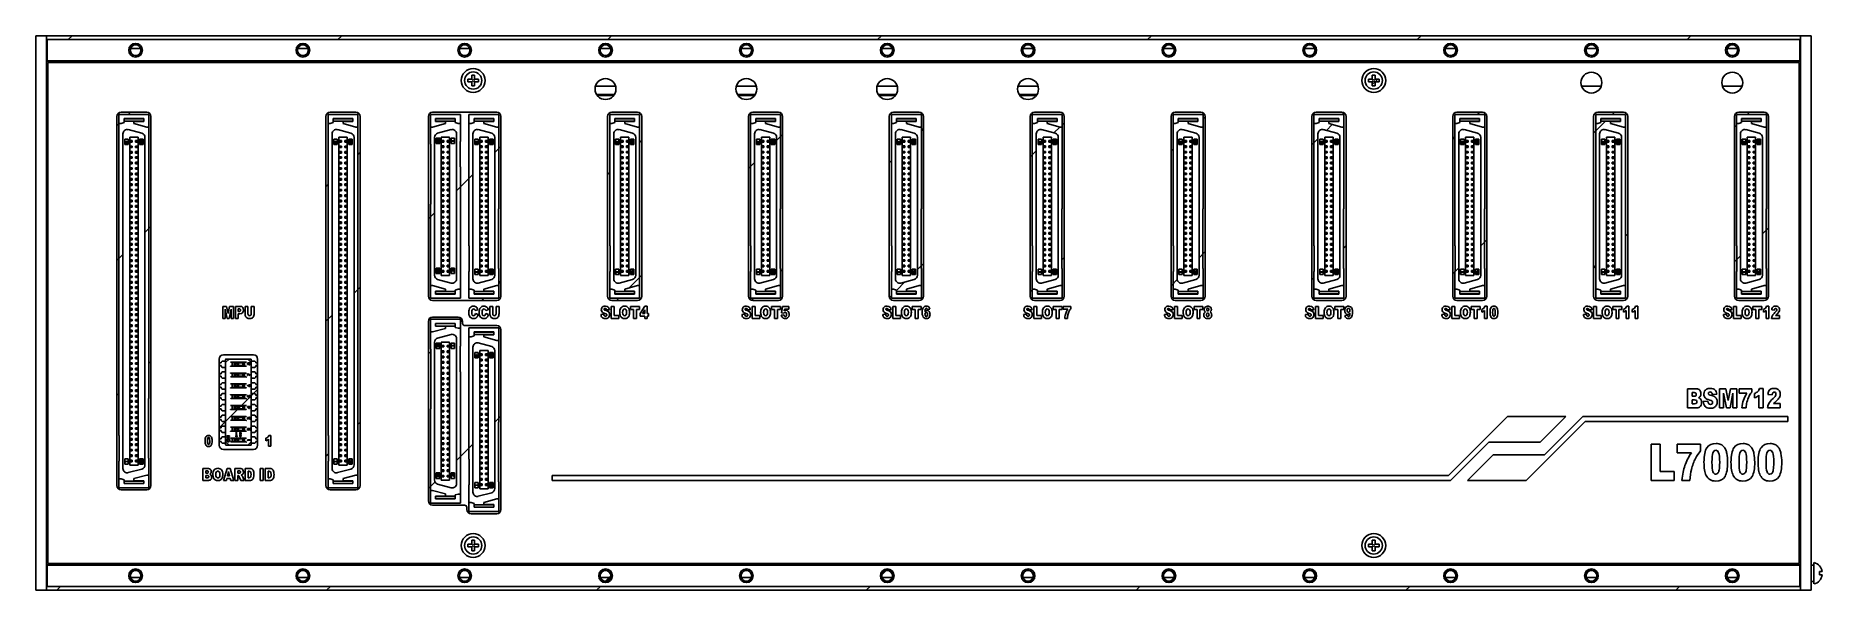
# Model space of a CAD drawing. Header units: inches. Extents: x 18 to 436, y 25 to 155.
import ezdxf

# ---------------------------------------------------------------- set-up
doc = ezdxf.new("R2010")
doc.units = ezdxf.units.IN
doc.header["$LTSCALE"] = 4.84
doc.header["$MEASUREMENT"] = 0
doc.linetypes.add('HIDDEN', pattern=[0.2, 0.1, -0.1])
for name, color, linetype in [('BSM712_PCB_ADXF_CONTINUOUS_LINE', 7, 'CONTINUOUS'), ('BSMJ712_4_001_DXF_HIDDEN_LINE', 7, 'CONTINUOUS'), ('BSMJ712_4_00DXF_CONTINUOUS_LINE', 7, 'CONTINUOUS'), ('BSMJ712_4_01DXF_CONTINUOUS_LINE', 7, 'CONTINUOUS'), ('C-1-1734101-DXF_CONTINUOUS_LINE', 7, 'CONTINUOUS'), ('C-1734101-5-DXF_CONTINUOUS_LINE', 7, 'CONTINUOUS'), ('GB9074_8-M2_DXF_CONTINUOUS_LINE', 7, 'CONTINUOUS'), ('GBT819_2-M2_DXF_CONTINUOUS_LINE', 7, 'CONTINUOUS'), ('PRT1688_DXF_CONTINUOUS_LINE', 7, 'CONTINUOUS'), ('PRT1690_DXF_CONTINUOUS_LINE', 7, 'CONTINUOUS'), ('PRT1692_DXF_CONTINUOUS_LINE', 7, 'CONTINUOUS'), ('PRT1694_DXF_CONTINUOUS_LINE', 7, 'CONTINUOUS'), ('PRT1695_DXF_CONTINUOUS_LINE', 7, 'CONTINUOUS'), ('PRT1698_DXF_CONTINUOUS_LINE', 7, 'CONTINUOUS'), ('PRT1700_DXF_CONTINUOUS_LINE', 7, 'CONTINUOUS'), ('PRT1702_DXF_CONTINUOUS_LINE', 7, 'CONTINUOUS'), ('PRT1704_DXF_CONTINUOUS_LINE', 7, 'CONTINUOUS'), ('PRT1707_DXF_CONTINUOUS_LINE', 7, 'CONTINUOUS'), ('TE_1734101_5DXF_CONTINUOUS_LINE', 7, 'CONTINUOUS')]:
    doc.layers.add(name, color=color, linetype=linetype)

msp = doc.modelspace()

# ---------------------------------------------------------------- linework, layer by layer
at = {"layer": 'BSM712_PCB_ADXF_CONTINUOUS_LINE', "color": 7, "linetype": 'Continuous'}
for p, q in [((20.52, 139.54), (20.42, 139.44)), ((20.42, 139.44), (20.42, 41.44)), ((149.29, 141.44), (153.15, 141.44)), ((182.29, 141.44), (186.15, 141.44)), ((215.29, 141.44), (219.15, 141.44)), ((248.29, 141.44), (252.15, 141.44)), ((431.02, 139.44), (430.92, 139.54)), ((431.02, 41.44), (431.02, 139.44)), ((20.42, 41.44), (20.52, 41.34)), ((430.92, 41.34), (431.02, 41.44))]:
    msp.add_line(p, q, dxfattribs=at)
at = {"layer": 'BSM712_PCB_ADXF_CONTINUOUS_LINE', "color": 4, "linetype": 'Continuous'}
for p, q in [((430.92, 137.64), (431.02, 137.64)), ((430.92, 43.24), (431.02, 43.24))]:
    msp.add_line(p, q, dxfattribs=at)
at = {"layer": 'BSMJ712_4_001_DXF_HIDDEN_LINE', "color": 8, "linetype": 'HIDDEN'}
for centre in [(41.12, 152.04), (80.32, 152.04), (118.22, 152.04), (151.22, 152.04), (184.22, 152.04), (217.22, 152.04), (250.22, 152.04), (283.22, 152.04), (316.22, 152.04), (349.22, 152.04), (382.22, 152.04), (415.22, 152.04), (41.12, 28.84), (80.32, 28.84), (118.22, 28.84), (151.22, 28.84), (184.22, 28.84), (217.22, 28.84), (250.22, 28.84), (283.22, 28.84), (316.22, 28.84), (349.22, 28.84), (382.22, 28.84), (415.22, 28.84)]:
    msp.add_circle(centre, 1.5, dxfattribs=at)
at = {"layer": 'BSMJ712_4_00DXF_CONTINUOUS_LINE', "color": 7, "linetype": 'Continuous'}
for p, q in [((17.72, 25.44), (17.72, 155.44)), ((17.72, 155.44), (20.22, 155.44)), ((20.22, 155.44), (20.22, 25.44)), ((20.22, 25.44), (20.22, 155.44)), ((20.22, 155.44), (431.22, 155.44)), ((431.22, 25.44), (431.22, 155.44)), ((433.72, 155.44), (431.22, 155.44)), ((433.72, 25.44), (433.72, 155.44)), ((42.3, 152.44), (39.94, 152.44)), ((81.5, 152.44), (79.14, 152.44)), ((119.4, 152.44), (117.04, 152.44)), ((152.4, 152.44), (150.04, 152.44)), ((185.4, 152.44), (183.04, 152.44)), ((218.4, 152.44), (216.04, 152.44)), ((251.4, 152.44), (249.04, 152.44)), ((284.4, 152.44), (282.04, 152.44)), ((317.4, 152.44), (315.04, 152.44)), ((350.4, 152.44), (348.04, 152.44)), ((383.4, 152.44), (381.04, 152.44)), ((416.4, 152.44), (414.04, 152.44)), ((20.22, 149.44), (431.22, 149.44)), ((20.22, 147.44), (20.52, 147.44)), ((20.52, 31.69), (20.52, 149.19)), ((20.52, 149.19), (430.92, 149.19)), ((430.92, 31.69), (430.92, 149.19)), ((430.92, 147.44), (431.22, 147.44)), ((20.22, 143.64), (20.52, 143.64)), ((148.88, 143.64), (153.56, 143.64)), ((181.88, 143.64), (186.56, 143.64)), ((214.88, 143.64), (219.56, 143.64)), ((247.88, 143.64), (252.56, 143.64)), ((379.91, 143.64), (384.53, 143.64)), ((412.91, 143.64), (417.53, 143.64)), ((430.92, 143.64), (431.22, 143.64)), ((20.22, 141.64), (20.52, 141.64)), ((20.22, 138.64), (20.42, 138.64)), ((149.15, 141.64), (153.29, 141.64)), ((182.15, 141.64), (186.29, 141.64)), ((215.15, 141.64), (219.29, 141.64)), ((248.15, 141.64), (252.29, 141.64)), ((430.92, 141.64), (431.22, 141.64)), ((431.02, 138.64), (431.22, 138.64)), ((36.72, 136.49), (36.72, 49.99)), ((43.72, 137.49), (37.72, 137.49)), ((44.72, 49.99), (44.72, 136.49)), ((85.72, 136.49), (85.72, 49.99)), ((92.72, 137.49), (86.72, 137.49)), ((93.72, 49.99), (93.72, 136.49)), ((109.72, 136.49), (109.72, 94.39)), ((110.72, 137.49), (125.72, 137.49)), ((126.72, 94.39), (126.72, 136.49)), ((151.72, 136.49), (151.72, 94.39)), ((158.72, 137.49), (152.72, 137.49)), ((159.72, 94.39), (159.72, 136.49)), ((184.72, 136.49), (184.72, 94.39)), ((191.72, 137.49), (185.72, 137.49)), ((192.72, 94.39), (192.72, 136.49)), ((217.72, 136.49), (217.72, 94.39)), ((224.72, 137.49), (218.72, 137.49)), ((225.72, 94.39), (225.72, 136.49)), ((250.72, 136.49), (250.72, 94.39)), ((257.72, 137.49), (251.72, 137.49)), ((258.72, 94.39), (258.72, 136.49)), ((283.72, 136.49), (283.72, 94.39)), ((290.72, 137.49), (284.72, 137.49)), ((291.72, 94.39), (291.72, 136.49)), ((316.72, 136.49), (316.72, 94.39)), ((323.72, 137.49), (317.72, 137.49)), ((324.72, 94.39), (324.72, 136.49)), ((349.72, 136.49), (349.72, 94.39)), ((356.72, 137.49), (350.72, 137.49)), ((357.72, 94.39), (357.72, 136.49)), ((382.72, 136.49), (382.72, 94.39)), ((389.72, 137.49), (383.72, 137.49)), ((390.72, 94.39), (390.72, 136.49)), ((415.72, 136.49), (415.72, 94.39)), ((422.72, 137.49), (416.72, 137.49)), ((423.72, 94.39), (423.72, 136.49)), ((20.42, 117.19), (20.22, 117.19)), ((431.22, 117.19), (431.02, 117.19)), ((125.72, 93.39), (110.72, 93.39)), ((152.72, 93.39), (158.72, 93.39)), ((185.72, 93.39), (191.72, 93.39)), ((218.72, 93.39), (224.72, 93.39)), ((251.72, 93.39), (257.72, 93.39)), ((284.72, 93.39), (290.72, 93.39)), ((317.72, 93.39), (323.72, 93.39)), ((350.72, 93.39), (356.72, 93.39)), ((383.72, 93.39), (389.72, 93.39)), ((416.72, 93.39), (422.72, 93.39)), ((109.72, 88.49), (109.72, 46.39)), ((116.72, 89.49), (110.72, 89.49)), ((117.72, 87.99), (117.72, 88.49)), ((118.22, 87.49), (125.72, 87.49)), ((126.72, 44.39), (126.72, 86.49)), ((60.72, 79.66), (60.72, 59.44)), ((68.72, 80.66), (61.72, 80.66)), ((69.72, 59.44), (69.72, 79.66)), ((20.42, 69.19), (20.22, 69.19)), ((431.22, 69.19), (431.02, 69.19)), ((61.72, 58.44), (68.72, 58.44)), ((37.72, 48.99), (43.72, 48.99)), ((86.72, 48.99), (92.72, 48.99)), ((20.22, 42.24), (20.42, 42.24)), ((118.22, 45.39), (110.72, 45.39)), ((118.72, 44.89), (118.72, 44.39)), ((119.72, 43.39), (125.72, 43.39)), ((431.02, 42.24), (431.22, 42.24)), ((20.22, 39.24), (20.52, 39.24)), ((430.92, 39.24), (431.22, 39.24)), ((20.22, 37.24), (20.52, 37.24)), ((430.92, 37.24), (431.22, 37.24)), ((20.22, 33.44), (20.52, 33.44)), ((20.22, 31.44), (431.22, 31.44)), ((20.52, 31.69), (430.92, 31.69)), ((430.92, 33.44), (431.22, 33.44)), ((17.72, 25.44), (20.22, 25.44)), ((20.22, 25.44), (431.22, 25.44)), ((39.94, 28.44), (42.3, 28.44)), ((79.14, 28.44), (81.5, 28.44)), ((117.04, 28.44), (119.4, 28.44)), ((150.04, 28.44), (152.4, 28.44)), ((183.04, 28.44), (185.4, 28.44)), ((216.04, 28.44), (218.4, 28.44)), ((249.04, 28.44), (251.4, 28.44)), ((282.04, 28.44), (284.4, 28.44)), ((315.04, 28.44), (317.4, 28.44)), ((348.04, 28.44), (350.4, 28.44)), ((381.04, 28.44), (383.4, 28.44)), ((414.04, 28.44), (416.4, 28.44)), ((433.72, 25.44), (431.22, 25.44))]:
    msp.add_line(p, q, dxfattribs=at)
at = {"layer": 'BSMJ712_4_00DXF_CONTINUOUS_LINE', "color": 2, "linetype": 'Continuous'}
for p, q in [((25.32, 154.54), (26.22, 155.44)), ((88.54, 154.54), (89.44, 155.44)), ((151.76, 154.54), (152.66, 155.44)), ((214.98, 154.54), (215.88, 155.44)), ((278.21, 154.54), (279.11, 155.44)), ((341.43, 154.54), (342.33, 155.44)), ((404.65, 154.54), (405.55, 155.44)), ((149.68, 152.46), (150.81, 153.59)), ((20.23, 149.45), (20.37, 149.59)), ((83.19, 149.19), (83.44, 149.44)), ((146.41, 149.19), (146.66, 149.44)), ((209.63, 149.19), (209.88, 149.44)), ((272.86, 149.19), (273.11, 149.44)), ((336.08, 149.19), (336.33, 149.44)), ((399.3, 149.19), (399.55, 149.44)), ((330.88, 144), (332.17, 145.28)), ((36.72, 134.32), (37.25, 134.85)), ((39.4, 136.99), (39.9, 137.49)), ((256.3, 132.64), (257.7, 134.04)), ((258.22, 134.56), (258.72, 135.06)), ((291.22, 135.94), (291.75, 136.46)), ((320.11, 133.23), (321.5, 134.62)), ((322.23, 135.35), (322.27, 135.39)), ((322.84, 135.96), (322.88, 136)), ((323.88, 136.99), (324.23, 137.35)), ((355.5, 136.99), (356, 137.49)), ((382.72, 132.62), (385.49, 135.39)), ((386.06, 135.96), (386.1, 136)), ((387.1, 136.99), (387.6, 137.49)), ((415.72, 133.99), (416.22, 134.49)), ((418.72, 136.99), (419.22, 137.49)), ((159.22, 130.38), (159.72, 130.88)), ((191.3, 130.86), (192.72, 132.28)), ((225.22, 133.16), (225.72, 133.66)), ((316.72, 129.84), (318.15, 131.26)), ((349.72, 131.21), (350.22, 131.71)), ((93.22, 127.6), (93.72, 128.1)), ((125.3, 128.08), (126.72, 129.5)), ((184.72, 124.28), (186.15, 125.71)), ((217.72, 125.66), (218.22, 126.16)), ((250.72, 127.06), (252.15, 128.48)), ((283.72, 128.44), (284.22, 128.94)), ((116.3, 119.08), (120.15, 122.93)), ((151.72, 122.88), (152.22, 123.38)), ((85.72, 120.1), (86.22, 120.6)), ((430.92, 117.6), (431.22, 117.9)), ((109.72, 112.5), (111.15, 113.93)), ((43.3, 109.3), (44.72, 110.72)), ((390.17, 108.44), (390.72, 108.99)), ((422.3, 108.97), (423.72, 110.4)), ((290.3, 103.41), (291.72, 104.84)), ((324.17, 105.66), (324.72, 106.21)), ((356.3, 106.19), (357.72, 107.62)), ((36.72, 102.72), (38.15, 104.15)), ((192.22, 100.16), (192.72, 100.66)), ((224.3, 100.63), (225.72, 102.06)), ((258.17, 102.88), (258.72, 103.44)), ((349.72, 99.62), (351.15, 101.04)), ((382.72, 100.99), (383.28, 101.55)), ((415.72, 102.4), (417.15, 103.82)), ((92.3, 95.08), (93.72, 96.5)), ((126.22, 97.38), (126.72, 97.88)), ((156.79, 96.35), (159.72, 99.28)), ((219.45, 95.79), (221.39, 97.73)), ((283.72, 96.84), (285.16, 98.28)), ((316.72, 98.21), (317.22, 98.71)), ((122.24, 93.39), (122.74, 93.89)), ((153.83, 93.39), (154.33, 93.89)), ((155.33, 94.89), (155.37, 94.93)), ((155.94, 95.5), (155.98, 95.54)), ((185.49, 93.42), (185.96, 93.89)), ((217.77, 94.1), (218.22, 94.56)), ((250.72, 95.44), (251.25, 95.97)), ((85.72, 88.5), (87.15, 89.93)), ((117.22, 88.38), (117.66, 88.82)), ((20.22, 86.22), (20.52, 86.52)), ((109.72, 80.88), (110.28, 81.43)), ((44.22, 78.6), (44.72, 79.1)), ((36.72, 71.1), (37.22, 71.6)), ((60.72, 63.5), (69.72, 72.5)), ((93.17, 64.32), (93.72, 64.88)), ((125.3, 64.86), (126.72, 66.28)), ((116.3, 55.86), (120.15, 59.71)), ((85.72, 56.88), (86.28, 57.43)), ((430.92, 54.38), (431.22, 54.68)), ((109.72, 49.28), (111.26, 50.82)), ((28.56, 31.34), (28.91, 31.69)), ((91.78, 31.34), (92.13, 31.69)), ((155.01, 31.34), (155.36, 31.69)), ((215.67, 28.79), (217.22, 30.34)), ((218.23, 31.34), (218.58, 31.69)), ((281.45, 31.34), (281.8, 31.69)), ((344.67, 31.34), (345.02, 31.69)), ((407.89, 31.34), (408.24, 31.69)), ((22.66, 25.44), (23.56, 26.34)), ((85.88, 25.44), (86.78, 26.34)), ((149.11, 25.44), (150.01, 26.34)), ((150.94, 27.27), (152.79, 29.13)), ((212.33, 25.44), (213.23, 26.34)), ((275.55, 25.44), (276.45, 26.34)), ((338.77, 25.44), (339.67, 26.34)), ((401.99, 25.44), (402.89, 26.34))]:
    msp.add_line(p, q, dxfattribs=at)
at = {"layer": 'BSMJ712_4_00DXF_CONTINUOUS_LINE', "color": 4, "linetype": 'Continuous'}
for p, q in [((61.54, 91.99), (61.54, 89.19)), ((62.45, 91.99), (61.54, 91.99)), ((61.54, 89.19), (62.1, 89.19)), ((62.1, 89.19), (62.1, 91.33)), ((62.1, 91.33), (62.54, 89.19)), ((62.8, 90.29), (62.45, 91.99)), ((62.54, 89.19), (63.05, 89.19)), ((63.15, 91.99), (62.8, 90.29)), ((63.05, 89.19), (63.49, 91.33)), ((64.06, 91.99), (63.15, 91.99)), ((63.49, 91.33), (63.49, 89.19)), ((63.49, 89.19), (64.06, 89.19)), ((64.06, 89.19), (64.06, 91.99)), ((64.49, 91.99), (64.49, 89.19)), ((65.65, 91.99), (64.49, 91.99)), ((64.49, 89.19), (65.19, 89.19)), ((65.19, 90.8), (65.19, 91.42)), ((65.19, 91.42), (65.39, 91.42)), ((65.36, 90.8), (65.19, 90.8)), ((65.19, 89.19), (65.19, 90.23)), ((65.19, 90.23), (65.57, 90.23)), ((66.76, 91.99), (66.76, 90.32)), ((67.45, 91.99), (66.76, 91.99)), ((67.45, 90.28), (67.45, 91.99)), ((68.22, 91.99), (68.22, 90.28)), ((68.91, 91.99), (68.22, 91.99)), ((68.91, 90.32), (68.91, 91.99)), ((120.72, 91), (121.33, 91.17)), ((121.35, 90.11), (120.74, 90.34)), ((123.15, 91), (123.76, 91.17)), ((123.79, 90.11), (123.18, 90.34)), ((124.12, 91.99), (124.12, 90.32)), ((124.81, 91.99), (124.12, 91.99)), ((124.81, 90.28), (124.81, 91.99)), ((125.58, 91.99), (125.58, 90.28)), ((126.27, 91.99), (125.58, 91.99)), ((126.27, 90.32), (126.27, 91.99)), ((150.82, 90.17), (150.16, 90.12)), ((151.46, 91.16), (152.12, 91.21)), ((152.54, 91.99), (152.54, 89.19)), ((153.23, 91.99), (152.54, 91.99)), ((152.54, 89.19), (154.31, 89.19)), ((153.23, 89.88), (153.23, 91.99)), ((154.31, 89.88), (153.23, 89.88)), ((154.31, 89.19), (154.31, 89.88)), ((157.07, 91.99), (157.07, 91.3)), ((159.18, 91.99), (157.07, 91.99)), ((157.07, 91.3), (157.78, 91.3)), ((157.78, 91.3), (157.78, 89.19)), ((157.78, 89.19), (158.47, 89.19)), ((158.47, 89.19), (158.47, 91.3)), ((158.47, 91.3), (159.18, 91.3)), ((159.18, 91.3), (159.18, 91.99)), ((160.46, 92.04), (159.33, 90.36)), ((159.33, 90.36), (159.33, 89.72)), ((159.33, 89.72), (160.46, 89.72)), ((159.86, 90.32), (160.46, 91.2)), ((160.46, 90.32), (159.86, 90.32)), ((161, 92.04), (160.46, 92.04)), ((160.46, 91.2), (160.46, 90.32)), ((160.46, 89.72), (160.46, 89.19)), ((160.46, 89.19), (161, 89.19)), ((161, 90.32), (161, 92.04)), ((161.28, 90.32), (161, 90.32)), ((161, 89.19), (161, 89.72)), ((161, 89.72), (161.28, 89.72)), ((161.28, 89.72), (161.28, 90.32)), ((183.84, 90.17), (183.19, 90.12)), ((184.49, 91.16), (185.14, 91.21)), ((185.57, 91.99), (185.57, 89.19)), ((186.26, 91.99), (185.57, 91.99)), ((185.57, 89.19), (187.34, 89.19)), ((186.26, 89.88), (186.26, 91.99)), ((187.34, 89.88), (186.26, 89.88)), ((187.34, 89.19), (187.34, 89.88)), ((190.1, 91.99), (190.1, 91.3)), ((192.21, 91.99), (190.1, 91.99)), ((190.1, 91.3), (190.81, 91.3)), ((190.81, 91.3), (190.81, 89.19)), ((190.81, 89.19), (191.5, 89.19)), ((191.5, 89.19), (191.5, 91.3)), ((191.5, 91.3), (192.21, 91.3)), ((192.21, 91.3), (192.21, 91.99)), ((193.02, 90.01), (192.39, 89.92)), ((192.67, 91.99), (192.47, 90.49)), ((192.47, 90.49), (193, 90.39)), ((194.15, 91.99), (192.67, 91.99)), ((193.09, 90.95), (193.15, 91.37)), ((193.15, 91.37), (194.15, 91.37)), ((194.15, 91.37), (194.15, 91.99)), ((216.84, 90.17), (216.18, 90.12)), ((217.49, 91.16), (218.14, 91.21)), ((218.56, 91.99), (218.56, 89.19)), ((219.25, 91.99), (218.56, 91.99)), ((218.56, 89.19), (220.33, 89.19)), ((219.25, 89.88), (219.25, 91.99)), ((220.33, 89.88), (219.25, 89.88)), ((220.33, 89.19), (220.33, 89.88)), ((223.1, 91.99), (223.1, 91.3)), ((225.2, 91.99), (223.1, 91.99)), ((223.1, 91.3), (223.8, 91.3)), ((223.8, 91.3), (223.8, 89.19)), ((223.8, 89.19), (224.5, 89.19)), ((224.5, 89.19), (224.5, 91.3)), ((224.5, 91.3), (225.2, 91.3)), ((225.2, 91.3), (225.2, 91.99)), ((226.6, 91.27), (227.21, 91.36)), ((249.85, 90.17), (249.19, 90.12)), ((250.5, 91.16), (251.15, 91.21)), ((252.26, 91.99), (251.57, 91.99)), ((251.57, 91.99), (251.57, 89.19)), ((251.57, 89.19), (253.34, 89.19)), ((252.26, 89.88), (252.26, 91.99)), ((253.34, 89.88), (252.26, 89.88)), ((253.34, 89.19), (253.34, 89.88)), ((258.21, 91.99), (256.11, 91.99)), ((256.11, 91.99), (256.11, 91.3)), ((256.11, 91.3), (256.81, 91.3)), ((256.81, 91.3), (256.81, 89.19)), ((256.81, 89.19), (257.51, 89.19)), ((257.51, 91.3), (258.21, 91.3)), ((257.51, 89.19), (257.51, 91.3)), ((258.21, 91.3), (258.21, 91.99)), ((260.25, 91.99), (258.43, 91.99)), ((258.43, 91.99), (258.43, 91.34)), ((258.43, 91.34), (259.54, 91.34)), ((258.81, 89.19), (259.43, 89.19)), ((260.25, 91.47), (260.25, 91.99)), ((282.85, 90.17), (282.19, 90.12)), ((283.5, 91.16), (284.15, 91.21)), ((285.26, 91.99), (284.57, 91.99)), ((284.57, 91.99), (284.57, 89.19)), ((284.57, 89.19), (286.34, 89.19)), ((285.26, 89.88), (285.26, 91.99)), ((286.34, 89.88), (285.26, 89.88)), ((286.34, 89.19), (286.34, 89.88)), ((291.21, 91.99), (289.11, 91.99)), ((289.11, 91.99), (289.11, 91.3)), ((289.11, 91.3), (289.81, 91.3)), ((289.81, 91.3), (289.81, 89.19)), ((289.81, 89.19), (290.5, 89.19)), ((290.5, 91.3), (291.21, 91.3)), ((290.5, 89.19), (290.5, 91.3)), ((291.21, 91.3), (291.21, 91.99)), ((315.85, 90.17), (315.19, 90.12)), ((316.5, 91.16), (317.15, 91.21)), ((318.26, 91.99), (317.57, 91.99)), ((317.57, 91.99), (317.57, 89.19)), ((317.57, 89.19), (319.34, 89.19)), ((318.26, 89.88), (318.26, 91.99)), ((319.34, 89.88), (318.26, 89.88)), ((319.34, 89.19), (319.34, 89.88)), ((324.21, 91.99), (322.11, 91.99)), ((322.11, 91.99), (322.11, 91.3)), ((322.11, 91.3), (322.81, 91.3)), ((322.81, 91.3), (322.81, 89.19)), ((322.81, 89.19), (323.51, 89.19)), ((323.51, 91.3), (324.21, 91.3)), ((323.51, 89.19), (323.51, 91.3)), ((324.21, 91.3), (324.21, 91.99)), ((325.07, 89.92), (324.45, 89.82)), ((347.8, 90.17), (347.15, 90.12)), ((348.45, 91.16), (349.1, 91.21)), ((350.22, 91.99), (349.53, 91.99)), ((349.53, 91.99), (349.53, 89.19)), ((349.53, 89.19), (351.3, 89.19)), ((350.22, 89.88), (350.22, 91.99)), ((351.3, 89.88), (350.22, 89.88)), ((351.3, 89.19), (351.3, 89.88)), ((356.17, 91.99), (354.06, 91.99)), ((354.06, 91.99), (354.06, 91.3)), ((354.06, 91.3), (354.77, 91.3)), ((354.77, 91.3), (354.77, 89.19)), ((354.77, 89.19), (355.46, 89.19)), ((355.46, 91.3), (356.17, 91.3)), ((355.46, 89.19), (355.46, 91.3)), ((356.17, 91.3), (356.17, 91.99)), ((356.51, 91.29), (356.51, 90.65)), ((357.16, 91.06), (357.16, 89.19)), ((357.16, 89.19), (357.79, 89.19)), ((357.79, 92.04), (357.27, 92.04)), ((357.79, 89.19), (357.79, 92.04)), ((381.01, 90.17), (380.36, 90.12)), ((381.66, 91.16), (382.31, 91.21)), ((383.43, 91.99), (382.74, 91.99)), ((382.74, 91.99), (382.74, 89.19)), ((382.74, 89.19), (384.51, 89.19)), ((383.43, 89.88), (383.43, 91.99)), ((384.51, 89.88), (383.43, 89.88)), ((384.51, 89.19), (384.51, 89.88)), ((389.38, 91.99), (387.27, 91.99)), ((387.27, 91.99), (387.27, 91.3)), ((387.27, 91.3), (387.98, 91.3)), ((387.98, 91.3), (387.98, 89.19)), ((387.98, 89.19), (388.67, 89.19)), ((388.67, 91.3), (389.38, 91.3)), ((388.67, 89.19), (388.67, 91.3)), ((389.38, 91.3), (389.38, 91.99)), ((389.72, 91.29), (389.72, 90.65)), ((390.37, 91.06), (390.37, 89.19)), ((390.37, 89.19), (391, 89.19)), ((391, 92.04), (390.48, 92.04)), ((391, 89.19), (391, 92.04)), ((391.8, 91.29), (391.8, 90.65)), ((392.46, 91.06), (392.46, 89.19)), ((392.46, 89.19), (393.09, 89.19)), ((393.09, 92.04), (392.57, 92.04)), ((393.09, 89.19), (393.09, 92.04)), ((413.81, 90.17), (413.15, 90.12)), ((414.46, 91.16), (415.11, 91.21)), ((416.22, 91.99), (415.53, 91.99)), ((415.53, 91.99), (415.53, 89.19)), ((415.53, 89.19), (417.3, 89.19)), ((416.22, 89.88), (416.22, 91.99)), ((417.3, 89.88), (416.22, 89.88)), ((417.3, 89.19), (417.3, 89.88)), ((422.17, 91.99), (420.07, 91.99)), ((420.07, 91.99), (420.07, 91.3)), ((420.07, 91.3), (420.77, 91.3)), ((420.77, 91.3), (420.77, 89.19)), ((420.77, 89.19), (421.47, 89.19)), ((421.47, 91.3), (422.17, 91.3)), ((421.47, 89.19), (421.47, 91.3)), ((422.17, 91.3), (422.17, 91.99)), ((422.51, 91.29), (422.51, 90.65)), ((423.16, 91.06), (423.16, 89.19)), ((423.16, 89.19), (423.79, 89.19)), ((423.79, 92.04), (423.28, 92.04)), ((423.79, 89.19), (423.79, 92.04)), ((424.43, 89.19), (426.29, 89.19)), ((424.47, 91.15), (425.09, 91.08)), ((425.32, 89.83), (425.47, 90)), ((426.29, 89.83), (425.32, 89.83)), ((425.47, 90), (425.72, 90.23)), ((426.29, 89.19), (426.29, 89.83)), ((406.8, 72.69), (404.72, 72.69)), ((404.72, 72.69), (404.72, 68.19)), ((405.84, 71.78), (406.33, 71.78)), ((405.84, 70.93), (405.84, 71.78)), ((410.54, 71.35), (411.58, 71.43)), ((413.71, 72.69), (412.25, 72.69)), ((412.25, 72.69), (412.25, 68.19)), ((413.16, 68.19), (413.16, 71.63)), ((413.16, 71.63), (413.86, 68.19)), ((414.28, 69.96), (413.71, 72.69)), ((414.84, 72.69), (414.28, 69.96)), ((414.69, 68.19), (415.39, 71.63)), ((416.3, 72.69), (414.84, 72.69)), ((415.39, 71.63), (415.39, 68.19)), ((416.3, 68.19), (416.3, 72.69)), ((419.78, 72.69), (416.86, 72.69)), ((416.86, 72.69), (416.86, 71.64)), ((416.86, 71.64), (418.64, 71.64)), ((419.78, 71.85), (419.78, 72.69)), ((420.41, 71.56), (420.41, 70.54)), ((421.46, 71.19), (421.46, 68.19)), ((422.47, 72.77), (421.64, 72.77)), ((422.47, 68.19), (422.47, 72.77)), ((423.56, 71.33), (424.56, 71.23)), ((404.72, 68.19), (406.64, 68.19)), ((406.33, 70.93), (405.84, 70.93)), ((405.84, 70.07), (406.41, 70.07)), ((405.84, 69.16), (405.84, 70.07)), ((406.41, 69.16), (405.84, 69.16)), ((409.49, 69.77), (408.44, 69.68)), ((412.25, 68.19), (413.16, 68.19)), ((413.86, 68.19), (414.69, 68.19)), ((415.39, 68.19), (416.3, 68.19)), ((417.47, 68.19), (418.47, 68.19)), ((421.46, 68.19), (422.47, 68.19)), ((423.48, 68.19), (426.48, 68.19)), ((426.48, 69.21), (424.92, 69.21)), ((426.48, 68.19), (426.48, 69.21)), ((348.72, 52.39), (362.52, 66.19)), ((362.52, 66.19), (376.22, 66.19)), ((380.72, 64.99), (366.92, 51.19)), ((376.22, 66.19), (370.22, 60.19)), ((371.22, 57.19), (380.22, 66.19)), ((380.22, 66.19), (428.22, 66.19)), ((428.22, 64.99), (380.72, 64.99)), ((428.22, 66.19), (428.22, 64.99)), ((71.65, 61.07), (71.65, 60.5)), ((72.23, 60.86), (72.23, 59.19)), ((72.23, 59.19), (72.79, 59.19)), ((72.79, 61.74), (72.33, 61.74)), ((72.79, 59.19), (72.79, 61.74)), ((358.22, 60.19), (349.22, 51.19)), ((370.22, 60.19), (358.22, 60.19)), ((398.32, 59.69), (396.22, 59.69)), ((396.22, 59.69), (396.22, 51.19)), ((398.32, 53.29), (398.32, 59.69)), ((407.8, 59.69), (402.28, 59.69)), ((402.28, 59.69), (402.28, 57.7)), ((407.8, 58.1), (407.8, 59.69)), ((353.22, 51.19), (359.22, 57.19)), ((359.22, 57.19), (371.22, 57.19)), ((402.28, 57.7), (405.64, 57.7)), ((56.88, 53.99), (56.88, 51.19)), ((58.18, 53.99), (56.88, 53.99)), ((56.88, 51.19), (58.08, 51.19)), ((57.58, 52.9), (57.58, 53.43)), ((57.58, 53.43), (57.89, 53.43)), ((57.88, 52.9), (57.58, 52.9)), ((57.58, 51.8), (57.58, 52.36)), ((57.58, 52.36), (57.93, 52.36)), ((57.94, 51.8), (57.58, 51.8)), ((62.54, 53.99), (61.7, 51.19)), ((61.7, 51.19), (62.41, 51.19)), ((62.41, 51.19), (62.51, 51.66)), ((62.51, 51.66), (63.3, 51.66)), ((63.3, 53.99), (62.54, 53.99)), ((62.66, 52.26), (62.91, 53.27)), ((63.16, 52.26), (62.66, 52.26)), ((62.91, 53.27), (63.16, 52.26)), ((64.14, 51.19), (63.3, 53.99)), ((63.3, 51.66), (63.41, 51.19)), ((63.41, 51.19), (64.14, 51.19)), ((64.37, 53.99), (64.37, 51.19)), ((65.52, 53.99), (64.37, 53.99)), ((64.37, 51.19), (65.06, 51.19)), ((65.06, 52.86), (65.06, 53.43)), ((65.06, 53.43), (65.37, 53.43)), ((65.35, 52.86), (65.06, 52.86)), ((65.06, 51.19), (65.06, 52.33)), ((65.06, 52.33), (65.12, 52.33)), ((65.42, 52.05), (65.79, 51.19)), ((65.79, 51.19), (66.57, 51.19)), ((66.57, 51.19), (66.23, 52)), ((66.8, 53.99), (66.8, 51.19)), ((67.83, 53.99), (66.8, 53.99)), ((66.8, 51.19), (67.83, 51.19)), ((67.49, 51.83), (67.49, 53.36)), ((67.49, 53.36), (67.67, 53.36)), ((67.66, 51.83), (67.49, 51.83)), ((70.3, 53.99), (70.3, 51.19)), ((70.99, 53.99), (70.3, 53.99)), ((70.3, 51.19), (70.99, 51.19)), ((70.99, 51.19), (70.99, 53.99)), ((71.5, 53.99), (71.5, 51.19)), ((72.52, 53.99), (71.5, 53.99)), ((71.5, 51.19), (72.52, 51.19)), ((72.19, 51.83), (72.19, 53.36)), ((72.19, 53.36), (72.36, 53.36)), ((72.36, 51.83), (72.19, 51.83)), ((138.72, 51.19), (138.72, 52.39)), ((138.72, 52.39), (348.72, 52.39)), ((349.22, 51.19), (138.72, 51.19)), ((366.92, 51.19), (353.22, 51.19)), ((396.22, 51.19), (401.6, 51.19)), ((401.6, 53.29), (398.32, 53.29)), ((401.6, 51.19), (401.6, 53.29)), ((403.43, 51.19), (405.31, 51.19))]:
    msp.add_line(p, q, dxfattribs=at)
at = {"layer": 'BSMJ712_4_00DXF_CONTINUOUS_LINE', "color": 7, "linetype": 'Continuous'}
for centre, radius in [((41.12, 152.04), 1.25), ((80.32, 152.04), 1.25), ((118.22, 152.04), 1.25), ((151.22, 152.04), 1.25), ((184.22, 152.04), 1.25), ((217.22, 152.04), 1.25), ((250.22, 152.04), 1.25), ((283.22, 152.04), 1.25), ((316.22, 152.04), 1.25), ((349.22, 152.04), 1.25), ((382.22, 152.04), 1.25), ((415.22, 152.04), 1.25), ((120.22, 144.94), 2.8), ((331.22, 144.94), 2.8), ((382.22, 144.44), 2.45), ((415.22, 144.44), 2.45), ((151.22, 142.94), 2.45), ((184.22, 142.94), 2.45), ((217.22, 142.94), 2.45), ((250.22, 142.94), 2.45), ((120.22, 35.94), 2.8), ((331.22, 35.94), 2.8), ((41.12, 28.84), 1.25), ((80.32, 28.84), 1.25), ((118.22, 28.84), 1.25), ((151.22, 28.84), 1.25), ((184.22, 28.84), 1.25), ((217.22, 28.84), 1.25), ((250.22, 28.84), 1.25), ((283.22, 28.84), 1.25), ((316.22, 28.84), 1.25), ((349.22, 28.84), 1.25), ((382.22, 28.84), 1.25), ((415.22, 28.84), 1.25)]:
    msp.add_circle(centre, radius, dxfattribs=at)
for centre, radius, start, end in [((40.11, 150.82), 1.62, 90.0022, 96.4011), ((42.13, 150.82), 1.62, 83.5989, 89.9978), ((79.31, 150.82), 1.62, 90.0022, 96.4011), ((81.33, 150.82), 1.62, 83.5989, 89.9978), ((117.21, 150.82), 1.62, 90.0022, 96.4011), ((119.23, 150.82), 1.62, 83.5989, 89.9978), ((150.21, 150.82), 1.62, 90.0022, 96.4011), ((152.23, 150.82), 1.62, 83.5989, 89.9978), ((183.21, 150.82), 1.62, 90.0022, 96.4011), ((185.23, 150.82), 1.62, 83.5989, 89.9978), ((216.21, 150.82), 1.62, 90.0022, 96.4011), ((218.23, 150.82), 1.62, 83.5989, 89.9978), ((249.21, 150.82), 1.62, 90.0022, 96.4011), ((251.23, 150.82), 1.62, 83.5989, 89.9978), ((282.21, 150.82), 1.62, 90.0022, 96.4011), ((284.23, 150.82), 1.62, 83.5989, 89.9978), ((315.21, 150.82), 1.62, 90.0022, 96.4011), ((317.23, 150.82), 1.62, 83.5989, 89.9978), ((348.21, 150.82), 1.62, 90.0022, 96.4011), ((350.23, 150.82), 1.62, 83.5989, 89.9978), ((381.21, 150.82), 1.62, 90.0022, 96.4011), ((383.23, 150.82), 1.62, 83.5989, 89.9978), ((414.21, 150.82), 1.62, 90.0022, 96.4011), ((416.23, 150.82), 1.62, 83.5989, 89.9978), ((37.72, 136.49), 1, 90, 180), ((43.72, 136.49), 1, 0, 90), ((86.72, 136.49), 1, 90, 180), ((92.72, 136.49), 1, 0, 90), ((110.72, 136.49), 1, 90, 180), ((125.72, 136.49), 1, 0, 90), ((152.72, 136.49), 1, 90, 180), ((158.72, 136.49), 1, 0, 90), ((185.72, 136.49), 1, 90, 180), ((191.72, 136.49), 1, 0, 90), ((218.72, 136.49), 1, 90, 180), ((224.72, 136.49), 1, 0, 90), ((251.72, 136.49), 1, 90, 180), ((257.72, 136.49), 1, 0, 90), ((284.72, 136.49), 1, 90, 180), ((290.72, 136.49), 1, 0, 90), ((317.72, 136.49), 1, 90, 180), ((323.72, 136.49), 1, 0, 90), ((350.72, 136.49), 1, 90, 180), ((356.72, 136.49), 1, 0, 90), ((383.72, 136.49), 1, 90, 180), ((389.72, 136.49), 1, 0, 90), ((416.72, 136.49), 1, 90, 180), ((422.72, 136.49), 1, 0, 90), ((110.72, 94.39), 1, 180, 270), ((125.72, 94.39), 1, 270, 0), ((152.72, 94.39), 1, 180, 270), ((158.72, 94.39), 1, 270, 0), ((185.72, 94.39), 1, 180, 270), ((191.72, 94.39), 1, 270, 0), ((218.72, 94.39), 1, 180, 270), ((224.72, 94.39), 1, 270, 0), ((251.72, 94.39), 1, 180, 270), ((257.72, 94.39), 1, 270, 0), ((284.72, 94.39), 1, 180, 270), ((290.72, 94.39), 1, 270, 0), ((317.72, 94.39), 1, 180, 270), ((323.72, 94.39), 1, 270, 0), ((350.72, 94.39), 1, 180, 270), ((356.72, 94.39), 1, 270, 0), ((383.72, 94.39), 1, 180, 270), ((389.72, 94.39), 1, 270, 0), ((416.72, 94.39), 1, 180, 270), ((422.72, 94.39), 1, 270, 0), ((110.72, 88.49), 1, 90, 180), ((116.72, 88.49), 1, 0, 90), ((118.22, 87.99), 0.5, 180, 270), ((125.72, 86.49), 1, 0, 90), ((61.72, 79.66), 1, 90, 180), ((68.72, 79.66), 1, 0, 90), ((61.72, 59.44), 1, 180, 270), ((68.72, 59.44), 1, 270, 0), ((37.72, 49.99), 1, 180, 270), ((43.72, 49.99), 1, 270, 0), ((86.72, 49.99), 1, 180, 270), ((92.72, 49.99), 1, 270, 0), ((110.72, 46.39), 1, 180, 270), ((118.22, 44.89), 0.5, 0, 90), ((119.72, 44.39), 1, 180, 270), ((125.72, 44.39), 1, 270, 0), ((40.11, 30.06), 1.62, 263.5989, 269.9978), ((42.13, 30.06), 1.62, 270.0022, 276.4011), ((79.31, 30.06), 1.62, 263.5989, 269.9978), ((81.33, 30.06), 1.62, 270.0022, 276.4011), ((117.21, 30.06), 1.62, 263.5989, 269.9978), ((119.23, 30.06), 1.62, 270.0022, 276.4011), ((150.21, 30.06), 1.62, 263.5989, 269.9978), ((152.23, 30.06), 1.62, 270.0022, 276.4011), ((183.21, 30.06), 1.62, 263.5989, 269.9978), ((185.23, 30.06), 1.62, 270.0022, 276.4011), ((216.21, 30.06), 1.62, 263.5989, 269.9978), ((218.23, 30.06), 1.62, 270.0022, 276.4011), ((249.21, 30.06), 1.62, 263.5989, 269.9978), ((251.23, 30.06), 1.62, 270.0022, 276.4011), ((282.21, 30.06), 1.62, 263.5989, 269.9978), ((284.23, 30.06), 1.62, 270.0022, 276.4011), ((315.21, 30.06), 1.62, 263.5989, 269.9978), ((317.23, 30.06), 1.62, 270.0022, 276.4011), ((348.21, 30.06), 1.62, 263.5989, 269.9978), ((350.23, 30.06), 1.62, 270.0022, 276.4011), ((381.21, 30.06), 1.62, 263.5989, 269.9978), ((383.23, 30.06), 1.62, 270.0022, 276.4011), ((414.21, 30.06), 1.62, 263.5989, 269.9978), ((416.23, 30.06), 1.62, 270.0022, 276.4011)]:
    msp.add_arc(centre, radius, start, end, dxfattribs=at)
at = {"layer": 'BSMJ712_4_00DXF_CONTINUOUS_LINE', "color": 4, "linetype": 'Continuous'}
msp.add_arc((292.35, 90.53), 1.39, 270.0428, 284.9395, dxfattribs=at)
for points in [[(65.64, 90.89), (65.59, 90.83), (65.49, 90.8), (65.36, 90.8)], [(65.39, 91.42), (65.52, 91.42), (65.6, 91.39), (65.65, 91.33)], [(65.57, 90.23), (65.85, 90.23), (66.05, 90.31), (66.19, 90.47)], [(65.72, 91.11), (65.72, 91.02), (65.69, 90.94), (65.64, 90.89)], [(66.21, 91.77), (66.08, 91.92), (65.9, 91.99), (65.65, 91.99)], [(65.65, 91.33), (65.7, 91.27), (65.72, 91.2), (65.72, 91.11)], [(66.19, 90.47), (66.33, 90.63), (66.4, 90.85), (66.4, 91.13)], [(66.4, 91.13), (66.4, 91.41), (66.33, 91.62), (66.21, 91.77)], [(66.76, 90.32), (66.76, 90.19), (66.78, 90.03), (66.82, 89.85)], [(66.82, 89.85), (66.85, 89.74), (66.9, 89.63), (66.97, 89.53)], [(66.97, 89.53), (67.04, 89.42), (67.12, 89.34), (67.21, 89.29)], [(67.21, 89.29), (67.29, 89.23), (67.4, 89.19), (67.53, 89.17)], [(67.55, 89.93), (67.48, 90.01), (67.45, 90.13), (67.45, 90.28)], [(67.53, 89.17), (67.66, 89.16), (67.78, 89.15), (67.89, 89.15)], [(67.83, 89.8), (67.71, 89.8), (67.62, 89.84), (67.55, 89.93)], [(68.11, 89.93), (68.05, 89.84), (67.95, 89.8), (67.83, 89.8)], [(67.89, 89.15), (68.08, 89.15), (68.24, 89.18), (68.37, 89.24)], [(68.22, 90.28), (68.22, 90.13), (68.18, 90.01), (68.11, 89.93)], [(68.37, 89.24), (68.47, 89.28), (68.56, 89.36), (68.65, 89.47)], [(68.65, 89.47), (68.74, 89.58), (68.8, 89.71), (68.84, 89.86)], [(68.84, 89.86), (68.88, 90), (68.91, 90.16), (68.91, 90.32)], [(119.47, 91.67), (119.27, 91.42), (119.17, 91.06), (119.17, 90.6)], [(119.17, 90.6), (119.17, 90.25), (119.23, 89.97), (119.34, 89.74)], [(119.34, 89.74), (119.45, 89.52), (119.59, 89.37), (119.74, 89.28)], [(120.3, 92.04), (119.94, 92.04), (119.66, 91.92), (119.47, 91.67)], [(119.74, 89.28), (119.89, 89.19), (120.09, 89.15), (120.34, 89.15)], [(119.87, 90.61), (119.87, 90.86), (119.9, 91.04), (119.96, 91.16)], [(119.98, 89.97), (119.9, 90.08), (119.87, 90.3), (119.87, 90.61)], [(119.96, 91.16), (120.04, 91.31), (120.16, 91.39), (120.32, 91.39)], [(120.3, 89.8), (120.16, 89.8), (120.05, 89.85), (119.98, 89.97)], [(120.97, 91.83), (120.81, 91.97), (120.59, 92.04), (120.3, 92.04)], [(120.6, 89.93), (120.53, 89.84), (120.43, 89.8), (120.3, 89.8)], [(120.32, 91.39), (120.39, 91.39), (120.45, 91.38), (120.51, 91.34)], [(120.34, 89.15), (120.54, 89.15), (120.7, 89.18), (120.83, 89.25)], [(120.51, 91.34), (120.56, 91.3), (120.61, 91.25), (120.65, 91.19)], [(120.74, 90.34), (120.71, 90.16), (120.66, 90.03), (120.6, 89.93)], [(120.65, 91.19), (120.67, 91.15), (120.7, 91.08), (120.72, 91)], [(120.83, 89.25), (120.96, 89.33), (121.07, 89.43), (121.16, 89.58)], [(121.33, 91.17), (121.25, 91.46), (121.13, 91.68), (120.97, 91.83)], [(121.16, 89.58), (121.25, 89.72), (121.31, 89.9), (121.35, 90.11)], [(121.9, 91.67), (121.7, 91.42), (121.61, 91.06), (121.61, 90.6)], [(121.61, 90.6), (121.61, 90.25), (121.66, 89.97), (121.77, 89.74)], [(121.77, 89.74), (121.89, 89.52), (122.02, 89.37), (122.17, 89.28)], [(122.74, 92.04), (122.38, 92.04), (122.1, 91.92), (121.9, 91.67)], [(122.17, 89.28), (122.33, 89.19), (122.53, 89.15), (122.77, 89.15)], [(122.3, 90.61), (122.3, 90.86), (122.33, 91.04), (122.39, 91.16)], [(122.41, 89.97), (122.34, 90.08), (122.3, 90.3), (122.3, 90.61)], [(122.39, 91.16), (122.48, 91.31), (122.6, 91.39), (122.76, 91.39)], [(122.73, 89.8), (122.59, 89.8), (122.49, 89.85), (122.41, 89.97)], [(123.03, 89.93), (122.96, 89.84), (122.86, 89.8), (122.73, 89.8)], [(123.4, 91.83), (123.24, 91.97), (123.02, 92.04), (122.74, 92.04)], [(122.76, 91.39), (122.82, 91.39), (122.89, 91.38), (122.94, 91.34)], [(122.77, 89.15), (122.97, 89.15), (123.14, 89.18), (123.27, 89.25)], [(122.94, 91.34), (123, 91.3), (123.05, 91.25), (123.08, 91.19)], [(123.18, 90.34), (123.15, 90.16), (123.1, 90.03), (123.03, 89.93)], [(123.08, 91.19), (123.11, 91.15), (123.13, 91.08), (123.15, 91)], [(123.27, 89.25), (123.4, 89.33), (123.5, 89.43), (123.59, 89.58)], [(123.76, 91.17), (123.68, 91.46), (123.57, 91.68), (123.4, 91.83)], [(123.59, 89.58), (123.68, 89.72), (123.74, 89.9), (123.79, 90.11)], [(124.12, 90.32), (124.12, 90.19), (124.14, 90.03), (124.19, 89.85)], [(124.19, 89.85), (124.21, 89.74), (124.26, 89.63), (124.33, 89.53)], [(124.33, 89.53), (124.41, 89.42), (124.49, 89.34), (124.57, 89.29)], [(124.57, 89.29), (124.66, 89.23), (124.77, 89.19), (124.89, 89.17)], [(124.91, 89.93), (124.85, 90.01), (124.81, 90.13), (124.81, 90.28)], [(124.89, 89.17), (125.02, 89.16), (125.14, 89.15), (125.25, 89.15)], [(125.2, 89.8), (125.08, 89.8), (124.98, 89.84), (124.91, 89.93)], [(125.48, 89.93), (125.41, 89.84), (125.32, 89.8), (125.2, 89.8)], [(125.25, 89.15), (125.44, 89.15), (125.6, 89.18), (125.74, 89.24)], [(125.58, 90.28), (125.58, 90.13), (125.54, 90.01), (125.48, 89.93)], [(125.74, 89.24), (125.83, 89.28), (125.92, 89.36), (126.01, 89.47)], [(126.01, 89.47), (126.1, 89.58), (126.17, 89.71), (126.21, 89.86)], [(126.21, 89.86), (126.25, 90), (126.27, 90.16), (126.27, 90.32)], [(150.16, 90.12), (150.18, 89.84), (150.26, 89.6), (150.41, 89.42)], [(150.34, 91.63), (150.27, 91.5), (150.24, 91.37), (150.24, 91.22)], [(150.24, 91.22), (150.24, 91), (150.31, 90.82), (150.44, 90.68)], [(150.64, 91.93), (150.51, 91.86), (150.41, 91.76), (150.34, 91.63)], [(150.41, 89.42), (150.55, 89.24), (150.82, 89.15), (151.2, 89.15)], [(150.44, 90.68), (150.57, 90.54), (150.78, 90.43), (151.09, 90.34)], [(151.19, 92.04), (150.96, 92.04), (150.78, 92), (150.64, 91.93)], [(150.9, 89.87), (150.86, 89.93), (150.83, 90.04), (150.82, 90.17)], [(150.88, 91.3), (150.88, 91.36), (150.9, 91.41), (150.94, 91.46)], [(150.93, 91.18), (150.9, 91.21), (150.88, 91.25), (150.88, 91.3)], [(151.21, 89.7), (151.08, 89.7), (150.97, 89.75), (150.9, 89.87)], [(151.16, 91.08), (151.04, 91.11), (150.96, 91.14), (150.93, 91.18)], [(150.94, 91.46), (150.98, 91.5), (151.04, 91.52), (151.13, 91.52)], [(151.09, 90.34), (151.27, 90.29), (151.39, 90.24), (151.44, 90.18)], [(151.13, 91.52), (151.22, 91.52), (151.3, 91.49), (151.35, 91.43)], [(151.81, 90.83), (151.68, 90.91), (151.47, 90.99), (151.16, 91.08)], [(151.85, 91.84), (151.7, 91.97), (151.48, 92.04), (151.19, 92.04)], [(151.2, 89.15), (151.42, 89.15), (151.59, 89.19), (151.74, 89.26)], [(151.44, 89.78), (151.38, 89.72), (151.31, 89.7), (151.21, 89.7)], [(151.35, 91.43), (151.41, 91.38), (151.45, 91.29), (151.46, 91.16)], [(151.44, 90.18), (151.49, 90.12), (151.52, 90.06), (151.52, 89.98)], [(151.52, 89.98), (151.52, 89.91), (151.49, 89.84), (151.44, 89.78)], [(151.74, 89.26), (151.88, 89.34), (151.99, 89.46), (152.07, 89.61)], [(152.1, 90.52), (152.04, 90.64), (151.95, 90.74), (151.81, 90.83)], [(152.12, 91.21), (152.09, 91.5), (152, 91.71), (151.85, 91.84)], [(152.07, 89.61), (152.15, 89.76), (152.19, 89.93), (152.19, 90.1)], [(152.19, 90.1), (152.19, 90.26), (152.16, 90.4), (152.1, 90.52)], [(154.84, 91.66), (154.64, 91.4), (154.54, 91.05), (154.54, 90.59)], [(154.54, 90.59), (154.54, 90.26), (154.59, 89.99), (154.69, 89.77)], [(154.69, 89.77), (154.8, 89.56), (154.93, 89.4), (155.09, 89.3)], [(155.7, 92.04), (155.33, 92.04), (155.05, 91.91), (154.84, 91.66)], [(155.09, 89.3), (155.26, 89.2), (155.47, 89.15), (155.72, 89.15)], [(155.23, 90.59), (155.23, 90.87), (155.27, 91.08), (155.36, 91.2)], [(155.36, 89.98), (155.27, 90.1), (155.23, 90.31), (155.23, 90.59)], [(155.36, 91.2), (155.44, 91.32), (155.55, 91.39), (155.69, 91.39)], [(155.7, 89.79), (155.55, 89.79), (155.44, 89.85), (155.36, 89.98)], [(155.69, 91.39), (155.84, 91.39), (155.95, 91.33), (156.04, 91.2)], [(156.56, 91.67), (156.36, 91.92), (156.07, 92.04), (155.7, 92.04)], [(156.05, 89.98), (155.96, 89.85), (155.85, 89.79), (155.7, 89.79)], [(155.72, 89.15), (155.97, 89.15), (156.18, 89.2), (156.34, 89.32)], [(156.04, 91.2), (156.12, 91.08), (156.17, 90.89), (156.17, 90.63)], [(156.17, 90.63), (156.17, 90.31), (156.13, 90.1), (156.05, 89.98)], [(156.34, 89.32), (156.51, 89.44), (156.64, 89.6), (156.73, 89.81)], [(156.86, 90.61), (156.86, 91.07), (156.76, 91.42), (156.56, 91.67)], [(156.73, 89.81), (156.82, 90.02), (156.86, 90.29), (156.86, 90.61)], [(183.19, 90.12), (183.2, 89.84), (183.29, 89.6), (183.44, 89.42)], [(183.37, 91.63), (183.3, 91.5), (183.27, 91.37), (183.27, 91.22)], [(183.27, 91.22), (183.27, 91), (183.33, 90.82), (183.47, 90.68)], [(183.67, 91.93), (183.54, 91.86), (183.44, 91.76), (183.37, 91.63)], [(183.44, 89.42), (183.58, 89.24), (183.84, 89.15), (184.23, 89.15)], [(183.47, 90.68), (183.59, 90.54), (183.81, 90.43), (184.12, 90.34)], [(184.22, 92.04), (183.99, 92.04), (183.8, 92), (183.67, 91.93)], [(183.93, 89.87), (183.89, 89.93), (183.86, 90.04), (183.84, 90.17)], [(183.91, 91.3), (183.91, 91.36), (183.93, 91.41), (183.97, 91.46)], [(183.96, 91.18), (183.93, 91.21), (183.91, 91.25), (183.91, 91.3)], [(184.24, 89.7), (184.1, 89.7), (184, 89.75), (183.93, 89.87)], [(184.19, 91.08), (184.07, 91.11), (183.99, 91.14), (183.96, 91.18)], [(183.97, 91.46), (184.01, 91.5), (184.07, 91.52), (184.15, 91.52)], [(184.12, 90.34), (184.3, 90.29), (184.42, 90.24), (184.47, 90.18)], [(184.15, 91.52), (184.25, 91.52), (184.33, 91.49), (184.38, 91.43)], [(184.84, 90.83), (184.71, 90.91), (184.5, 90.99), (184.19, 91.08)], [(184.88, 91.84), (184.73, 91.97), (184.51, 92.04), (184.22, 92.04)], [(184.23, 89.15), (184.44, 89.15), (184.62, 89.19), (184.77, 89.26)], [(184.47, 89.78), (184.41, 89.72), (184.34, 89.7), (184.24, 89.7)], [(184.38, 91.43), (184.44, 91.38), (184.47, 91.29), (184.49, 91.16)], [(184.47, 90.18), (184.52, 90.12), (184.55, 90.06), (184.55, 89.98)], [(184.55, 89.98), (184.55, 89.91), (184.52, 89.84), (184.47, 89.78)], [(184.77, 89.26), (184.91, 89.34), (185.02, 89.46), (185.1, 89.61)], [(185.13, 90.52), (185.07, 90.64), (184.97, 90.74), (184.84, 90.83)], [(185.14, 91.21), (185.12, 91.5), (185.03, 91.71), (184.88, 91.84)], [(185.1, 89.61), (185.18, 89.76), (185.22, 89.93), (185.22, 90.1)], [(185.22, 90.1), (185.22, 90.26), (185.19, 90.4), (185.13, 90.52)], [(187.87, 91.66), (187.67, 91.4), (187.57, 91.05), (187.57, 90.59)], [(187.57, 90.59), (187.57, 90.26), (187.62, 89.99), (187.72, 89.77)], [(187.72, 89.77), (187.82, 89.56), (187.96, 89.4), (188.12, 89.3)], [(188.72, 92.04), (188.36, 92.04), (188.08, 91.91), (187.87, 91.66)], [(188.12, 89.3), (188.29, 89.2), (188.5, 89.15), (188.75, 89.15)], [(188.26, 90.59), (188.26, 90.87), (188.3, 91.08), (188.39, 91.2)], [(188.38, 89.98), (188.3, 90.1), (188.26, 90.31), (188.26, 90.59)], [(188.73, 89.79), (188.58, 89.79), (188.47, 89.85), (188.38, 89.98)], [(188.39, 91.2), (188.47, 91.32), (188.58, 91.39), (188.72, 91.39)], [(189.59, 91.67), (189.38, 91.92), (189.1, 92.04), (188.72, 92.04)], [(188.72, 91.39), (188.87, 91.39), (188.98, 91.33), (189.07, 91.2)], [(189.07, 89.98), (188.99, 89.85), (188.88, 89.79), (188.73, 89.79)], [(188.75, 89.15), (189, 89.15), (189.21, 89.2), (189.37, 89.32)], [(189.07, 91.2), (189.15, 91.08), (189.2, 90.89), (189.2, 90.63)], [(189.2, 90.63), (189.2, 90.31), (189.15, 90.1), (189.07, 89.98)], [(189.37, 89.32), (189.54, 89.44), (189.67, 89.6), (189.75, 89.81)], [(189.89, 90.61), (189.89, 91.07), (189.79, 91.42), (189.59, 91.67)], [(189.75, 89.81), (189.84, 90.02), (189.89, 90.29), (189.89, 90.61)], [(192.39, 89.92), (192.42, 89.79), (192.46, 89.68), (192.51, 89.59)], [(192.51, 89.59), (192.55, 89.5), (192.61, 89.42), (192.69, 89.35)], [(192.69, 89.35), (192.76, 89.29), (192.85, 89.23), (192.96, 89.2)], [(192.96, 89.2), (193.06, 89.17), (193.19, 89.15), (193.34, 89.15)], [(193, 90.39), (193.05, 90.46), (193.1, 90.51), (193.14, 90.54)], [(193.13, 89.72), (193.07, 89.78), (193.04, 89.88), (193.02, 90.01)], [(193.3, 91.04), (193.23, 91.02), (193.16, 90.99), (193.09, 90.95)], [(193.33, 89.62), (193.25, 89.62), (193.19, 89.65), (193.13, 89.72)], [(193.14, 90.54), (193.2, 90.57), (193.26, 90.59), (193.32, 90.59)], [(193.5, 91.08), (193.43, 91.08), (193.37, 91.06), (193.3, 91.04)], [(193.32, 90.59), (193.41, 90.59), (193.49, 90.55), (193.54, 90.48)], [(193.54, 89.74), (193.49, 89.66), (193.42, 89.62), (193.33, 89.62)], [(193.34, 89.15), (193.54, 89.15), (193.71, 89.19), (193.84, 89.28)], [(194.05, 90.82), (193.91, 90.99), (193.72, 91.08), (193.5, 91.08)], [(193.54, 90.48), (193.6, 90.4), (193.63, 90.28), (193.63, 90.11)], [(193.63, 90.11), (193.63, 89.95), (193.6, 89.82), (193.54, 89.74)], [(193.84, 89.28), (193.97, 89.37), (194.08, 89.49), (194.15, 89.66)], [(194.26, 90.18), (194.26, 90.44), (194.19, 90.65), (194.05, 90.82)], [(194.15, 89.66), (194.22, 89.83), (194.26, 90), (194.26, 90.18)], [(216.18, 90.12), (216.2, 89.84), (216.28, 89.6), (216.43, 89.42)], [(216.36, 91.63), (216.3, 91.5), (216.26, 91.37), (216.26, 91.22)], [(216.26, 91.22), (216.26, 91), (216.33, 90.82), (216.46, 90.68)], [(216.66, 91.93), (216.53, 91.86), (216.43, 91.76), (216.36, 91.63)], [(216.43, 89.42), (216.58, 89.24), (216.84, 89.15), (217.22, 89.15)], [(216.46, 90.68), (216.59, 90.54), (216.8, 90.43), (217.11, 90.34)], [(217.22, 92.04), (216.98, 92.04), (216.8, 92), (216.66, 91.93)], [(216.92, 89.87), (216.88, 89.93), (216.85, 90.04), (216.84, 90.17)], [(216.9, 91.3), (216.9, 91.36), (216.92, 91.41), (216.97, 91.46)], [(216.95, 91.18), (216.92, 91.21), (216.9, 91.25), (216.9, 91.3)], [(217.23, 89.7), (217.1, 89.7), (217, 89.75), (216.92, 89.87)], [(217.19, 91.08), (217.06, 91.11), (216.99, 91.14), (216.95, 91.18)], [(216.97, 91.46), (217.01, 91.5), (217.07, 91.52), (217.15, 91.52)], [(217.11, 90.34), (217.29, 90.29), (217.41, 90.24), (217.46, 90.18)], [(217.15, 91.52), (217.24, 91.52), (217.32, 91.49), (217.38, 91.43)], [(217.84, 90.83), (217.7, 90.91), (217.49, 90.99), (217.19, 91.08)], [(217.87, 91.84), (217.72, 91.97), (217.5, 92.04), (217.22, 92.04)], [(217.22, 89.15), (217.44, 89.15), (217.62, 89.19), (217.76, 89.26)], [(217.46, 89.78), (217.41, 89.72), (217.33, 89.7), (217.23, 89.7)], [(217.38, 91.43), (217.43, 91.38), (217.47, 91.29), (217.49, 91.16)], [(217.46, 90.18), (217.51, 90.12), (217.54, 90.06), (217.54, 89.98)], [(217.54, 89.98), (217.54, 89.91), (217.51, 89.84), (217.46, 89.78)], [(217.76, 89.26), (217.9, 89.34), (218.01, 89.46), (218.09, 89.61)], [(218.12, 90.52), (218.06, 90.64), (217.97, 90.74), (217.84, 90.83)], [(218.14, 91.21), (218.11, 91.5), (218.02, 91.71), (217.87, 91.84)], [(218.09, 89.61), (218.17, 89.76), (218.21, 89.93), (218.21, 90.1)], [(218.21, 90.1), (218.21, 90.26), (218.18, 90.4), (218.12, 90.52)], [(220.87, 91.66), (220.66, 91.4), (220.56, 91.05), (220.56, 90.59)], [(220.56, 90.59), (220.56, 90.26), (220.61, 89.99), (220.71, 89.77)], [(220.71, 89.77), (220.82, 89.56), (220.95, 89.4), (221.12, 89.3)], [(221.72, 92.04), (221.35, 92.04), (221.07, 91.91), (220.87, 91.66)], [(221.12, 89.3), (221.28, 89.2), (221.49, 89.15), (221.74, 89.15)], [(221.25, 90.59), (221.25, 90.87), (221.29, 91.08), (221.38, 91.2)], [(221.38, 89.98), (221.29, 90.1), (221.25, 90.31), (221.25, 90.59)], [(221.38, 91.2), (221.46, 91.32), (221.58, 91.39), (221.72, 91.39)], [(221.72, 89.79), (221.58, 89.79), (221.46, 89.85), (221.38, 89.98)], [(222.58, 91.67), (222.38, 91.92), (222.09, 92.04), (221.72, 92.04)], [(221.72, 91.39), (221.86, 91.39), (221.98, 91.33), (222.06, 91.2)], [(222.07, 89.98), (221.98, 89.85), (221.87, 89.79), (221.72, 89.79)], [(221.74, 89.15), (221.99, 89.15), (222.2, 89.2), (222.37, 89.32)], [(222.06, 91.2), (222.15, 91.08), (222.19, 90.89), (222.19, 90.63)], [(222.19, 90.63), (222.19, 90.31), (222.15, 90.1), (222.07, 89.98)], [(222.37, 89.32), (222.53, 89.44), (222.66, 89.6), (222.75, 89.81)], [(222.88, 90.61), (222.88, 91.07), (222.78, 91.42), (222.58, 91.67)], [(222.75, 89.81), (222.84, 90.02), (222.88, 90.29), (222.88, 90.61)], [(225.67, 91.69), (225.5, 91.45), (225.42, 91.08), (225.42, 90.58)], [(225.42, 90.58), (225.42, 90.23), (225.46, 89.96), (225.54, 89.75)], [(225.54, 89.75), (225.62, 89.54), (225.73, 89.38), (225.86, 89.29)], [(226.38, 92.04), (226.08, 92.04), (225.84, 91.92), (225.67, 91.69)], [(225.86, 89.29), (226, 89.19), (226.18, 89.15), (226.4, 89.15)], [(226.05, 90.78), (226.07, 91.08), (226.1, 91.28), (226.14, 91.37)], [(226.28, 90.99), (226.2, 90.95), (226.12, 90.88), (226.05, 90.78)], [(226.07, 90.12), (226.07, 90.27), (226.1, 90.38), (226.16, 90.46)], [(226.16, 89.76), (226.1, 89.85), (226.07, 89.96), (226.07, 90.12)], [(226.14, 91.37), (226.19, 91.5), (226.27, 91.56), (226.37, 91.56)], [(226.16, 90.46), (226.21, 90.54), (226.29, 90.58), (226.37, 90.58)], [(226.39, 89.63), (226.3, 89.63), (226.22, 89.67), (226.16, 89.76)], [(226.55, 91.06), (226.44, 91.06), (226.35, 91.04), (226.28, 90.99)], [(226.37, 91.56), (226.43, 91.56), (226.48, 91.54), (226.51, 91.5)], [(226.37, 90.58), (226.46, 90.58), (226.53, 90.54), (226.59, 90.46)], [(226.8, 91.96), (226.7, 92.01), (226.56, 92.04), (226.38, 92.04)], [(226.59, 89.75), (226.54, 89.67), (226.47, 89.63), (226.39, 89.63)], [(226.4, 89.15), (226.59, 89.15), (226.74, 89.19), (226.87, 89.26)], [(226.51, 91.5), (226.55, 91.45), (226.58, 91.38), (226.6, 91.27)], [(227.05, 90.79), (226.92, 90.97), (226.75, 91.06), (226.55, 91.06)], [(226.59, 90.46), (226.64, 90.37), (226.67, 90.25), (226.67, 90.1)], [(226.67, 90.1), (226.67, 89.94), (226.65, 89.82), (226.59, 89.75)], [(227.06, 91.74), (226.99, 91.84), (226.9, 91.91), (226.8, 91.96)], [(226.87, 89.26), (226.99, 89.34), (227.09, 89.46), (227.16, 89.61)], [(227.26, 90.12), (227.26, 90.39), (227.19, 90.61), (227.05, 90.79)], [(227.21, 91.36), (227.18, 91.51), (227.13, 91.64), (227.06, 91.74)], [(227.16, 89.61), (227.23, 89.76), (227.26, 89.93), (227.26, 90.12)], [(249.19, 90.12), (249.21, 89.84), (249.29, 89.6), (249.44, 89.42)], [(249.37, 91.63), (249.31, 91.5), (249.27, 91.37), (249.27, 91.22)], [(249.27, 91.22), (249.27, 91), (249.34, 90.82), (249.47, 90.68)], [(249.68, 91.93), (249.54, 91.86), (249.44, 91.76), (249.37, 91.63)], [(249.44, 89.42), (249.59, 89.24), (249.85, 89.15), (250.23, 89.15)], [(249.47, 90.68), (249.6, 90.54), (249.82, 90.43), (250.12, 90.34)], [(250.23, 92.04), (249.99, 92.04), (249.81, 92), (249.68, 91.93)], [(249.94, 89.87), (249.89, 89.93), (249.86, 90.04), (249.85, 90.17)], [(249.91, 91.3), (249.91, 91.36), (249.93, 91.41), (249.98, 91.46)], [(249.96, 91.18), (249.93, 91.21), (249.91, 91.25), (249.91, 91.3)], [(250.24, 89.7), (250.11, 89.7), (250.01, 89.75), (249.94, 89.87)], [(250.2, 91.08), (250.08, 91.11), (250, 91.14), (249.96, 91.18)], [(249.98, 91.46), (250.02, 91.5), (250.08, 91.52), (250.16, 91.52)], [(250.12, 90.34), (250.3, 90.29), (250.42, 90.24), (250.47, 90.18)], [(250.16, 91.52), (250.26, 91.52), (250.33, 91.49), (250.39, 91.43)], [(250.85, 90.83), (250.72, 90.91), (250.5, 90.99), (250.2, 91.08)], [(250.88, 91.84), (250.73, 91.97), (250.51, 92.04), (250.23, 92.04)], [(250.23, 89.15), (250.45, 89.15), (250.63, 89.19), (250.77, 89.26)], [(250.47, 89.78), (250.42, 89.72), (250.34, 89.7), (250.24, 89.7)], [(250.39, 91.43), (250.44, 91.38), (250.48, 91.29), (250.5, 91.16)], [(250.47, 90.18), (250.52, 90.12), (250.55, 90.06), (250.55, 89.98)], [(250.55, 89.98), (250.55, 89.91), (250.52, 89.84), (250.47, 89.78)], [(250.77, 89.26), (250.91, 89.34), (251.02, 89.46), (251.1, 89.61)], [(251.13, 90.52), (251.07, 90.64), (250.98, 90.74), (250.85, 90.83)], [(251.15, 91.21), (251.12, 91.5), (251.03, 91.71), (250.88, 91.84)], [(251.1, 89.61), (251.18, 89.76), (251.22, 89.93), (251.22, 90.1)], [(251.22, 90.1), (251.22, 90.26), (251.19, 90.4), (251.13, 90.52)], [(253.88, 91.66), (253.67, 91.4), (253.57, 91.05), (253.57, 90.59)], [(253.57, 90.59), (253.57, 90.26), (253.62, 89.99), (253.73, 89.77)], [(253.73, 89.77), (253.83, 89.56), (253.96, 89.4), (254.13, 89.3)], [(254.73, 92.04), (254.36, 92.04), (254.08, 91.91), (253.88, 91.66)], [(254.13, 89.3), (254.29, 89.2), (254.5, 89.15), (254.76, 89.15)], [(254.26, 90.59), (254.26, 90.87), (254.3, 91.08), (254.39, 91.2)], [(254.39, 89.98), (254.3, 90.1), (254.26, 90.31), (254.26, 90.59)], [(254.39, 91.2), (254.47, 91.32), (254.59, 91.39), (254.73, 91.39)], [(254.73, 89.79), (254.59, 89.79), (254.47, 89.85), (254.39, 89.98)], [(255.59, 91.67), (255.39, 91.92), (255.1, 92.04), (254.73, 92.04)], [(254.73, 91.39), (254.87, 91.39), (254.99, 91.33), (255.07, 91.2)], [(255.08, 89.98), (255, 89.85), (254.88, 89.79), (254.73, 89.79)], [(254.76, 89.15), (255, 89.15), (255.21, 89.2), (255.38, 89.32)], [(255.07, 91.2), (255.16, 91.08), (255.2, 90.89), (255.2, 90.63)], [(255.2, 90.63), (255.2, 90.31), (255.16, 90.1), (255.08, 89.98)], [(255.38, 89.32), (255.54, 89.44), (255.67, 89.6), (255.76, 89.81)], [(255.89, 90.61), (255.89, 91.07), (255.79, 91.42), (255.59, 91.67)], [(255.76, 89.81), (255.85, 90.02), (255.89, 90.29), (255.89, 90.61)], [(259.04, 90.34), (258.94, 90.03), (258.86, 89.65), (258.81, 89.19)], [(259.54, 91.34), (259.31, 90.98), (259.15, 90.65), (259.04, 90.34)], [(259.43, 89.19), (259.45, 89.52), (259.49, 89.81), (259.55, 90.05)], [(259.55, 90.05), (259.63, 90.36), (259.73, 90.64), (259.86, 90.89)], [(259.86, 90.89), (259.96, 91.1), (260.09, 91.29), (260.25, 91.47)], [(282.19, 90.12), (282.21, 89.84), (282.29, 89.6), (282.44, 89.42)], [(282.37, 91.63), (282.31, 91.5), (282.27, 91.37), (282.27, 91.22)], [(282.27, 91.22), (282.27, 91), (282.34, 90.82), (282.47, 90.68)], [(282.67, 91.93), (282.54, 91.86), (282.44, 91.76), (282.37, 91.63)], [(282.44, 89.42), (282.58, 89.24), (282.85, 89.15), (283.23, 89.15)], [(282.47, 90.68), (282.6, 90.54), (282.81, 90.43), (283.12, 90.34)], [(283.23, 92.04), (282.99, 92.04), (282.81, 92), (282.67, 91.93)], [(282.93, 89.87), (282.89, 89.93), (282.86, 90.04), (282.85, 90.17)], [(282.91, 91.3), (282.91, 91.36), (282.93, 91.41), (282.97, 91.46)], [(282.96, 91.18), (282.93, 91.21), (282.91, 91.25), (282.91, 91.3)], [(283.24, 89.7), (283.11, 89.7), (283.01, 89.75), (282.93, 89.87)], [(283.2, 91.08), (283.07, 91.11), (283, 91.14), (282.96, 91.18)], [(282.97, 91.46), (283.01, 91.5), (283.08, 91.52), (283.16, 91.52)], [(283.12, 90.34), (283.3, 90.29), (283.42, 90.24), (283.47, 90.18)], [(283.16, 91.52), (283.25, 91.52), (283.33, 91.49), (283.39, 91.43)], [(283.85, 90.83), (283.71, 90.91), (283.5, 90.99), (283.2, 91.08)], [(283.88, 91.84), (283.73, 91.97), (283.51, 92.04), (283.23, 92.04)], [(283.23, 89.15), (283.45, 89.15), (283.63, 89.19), (283.77, 89.26)], [(283.47, 89.78), (283.41, 89.72), (283.34, 89.7), (283.24, 89.7)], [(283.39, 91.43), (283.44, 91.38), (283.48, 91.29), (283.5, 91.16)], [(283.47, 90.18), (283.52, 90.12), (283.55, 90.06), (283.55, 89.98)], [(283.55, 89.98), (283.55, 89.91), (283.52, 89.84), (283.47, 89.78)], [(283.77, 89.26), (283.91, 89.34), (284.02, 89.46), (284.1, 89.61)], [(284.13, 90.52), (284.07, 90.64), (283.98, 90.74), (283.85, 90.83)], [(284.15, 91.21), (284.12, 91.5), (284.03, 91.71), (283.88, 91.84)], [(284.1, 89.61), (284.18, 89.76), (284.22, 89.93), (284.22, 90.1)], [(284.22, 90.1), (284.22, 90.26), (284.19, 90.4), (284.13, 90.52)], [(286.88, 91.66), (286.67, 91.4), (286.57, 91.05), (286.57, 90.59)], [(286.57, 90.59), (286.57, 90.26), (286.62, 89.99), (286.72, 89.77)], [(286.72, 89.77), (286.83, 89.56), (286.96, 89.4), (287.13, 89.3)], [(287.73, 92.04), (287.36, 92.04), (287.08, 91.91), (286.88, 91.66)], [(287.13, 89.3), (287.29, 89.2), (287.5, 89.15), (287.75, 89.15)], [(287.26, 90.59), (287.26, 90.87), (287.3, 91.08), (287.39, 91.2)], [(287.39, 89.98), (287.3, 90.1), (287.26, 90.31), (287.26, 90.59)], [(287.39, 91.2), (287.47, 91.32), (287.58, 91.39), (287.72, 91.39)], [(287.73, 89.79), (287.59, 89.79), (287.47, 89.85), (287.39, 89.98)], [(287.72, 91.39), (287.87, 91.39), (287.98, 91.33), (288.07, 91.2)], [(288.59, 91.67), (288.39, 91.92), (288.1, 92.04), (287.73, 92.04)], [(288.08, 89.98), (287.99, 89.85), (287.88, 89.79), (287.73, 89.79)], [(287.75, 89.15), (288, 89.15), (288.21, 89.2), (288.38, 89.32)], [(288.07, 91.2), (288.16, 91.08), (288.2, 90.89), (288.2, 90.63)], [(288.2, 90.63), (288.2, 90.31), (288.16, 90.1), (288.08, 89.98)], [(288.38, 89.32), (288.54, 89.44), (288.67, 89.6), (288.76, 89.81)], [(288.89, 90.61), (288.89, 91.07), (288.79, 91.42), (288.59, 91.67)], [(288.76, 89.81), (288.85, 90.02), (288.89, 90.29), (288.89, 90.61)], [(291.51, 90.43), (291.45, 90.32), (291.42, 90.18), (291.42, 90.02)], [(291.42, 90.02), (291.42, 89.85), (291.45, 89.7), (291.52, 89.56)], [(291.76, 91.87), (291.58, 91.72), (291.49, 91.53), (291.49, 91.29)], [(291.49, 91.29), (291.49, 91.15), (291.52, 91.03), (291.58, 90.92)], [(291.8, 90.7), (291.67, 90.64), (291.58, 90.55), (291.51, 90.43)], [(291.52, 89.56), (291.58, 89.42), (291.68, 89.32), (291.81, 89.25)], [(291.58, 90.92), (291.63, 90.84), (291.7, 90.76), (291.8, 90.7)], [(292.3, 92.04), (292.08, 92.04), (291.89, 91.98), (291.76, 91.87)], [(291.81, 89.25), (291.93, 89.18), (292.11, 89.15), (292.35, 89.15)], [(292.04, 90.04), (292.04, 90.17), (292.07, 90.28), (292.13, 90.35)], [(292.13, 89.74), (292.07, 89.82), (292.04, 89.92), (292.04, 90.04)], [(292.08, 91.25), (292.08, 91.34), (292.1, 91.42), (292.15, 91.48)], [(292.15, 91.01), (292.1, 91.07), (292.08, 91.15), (292.08, 91.25)], [(292.13, 90.35), (292.19, 90.43), (292.25, 90.47), (292.33, 90.47)], [(292.34, 89.62), (292.26, 89.62), (292.19, 89.66), (292.13, 89.74)], [(292.15, 91.48), (292.19, 91.54), (292.26, 91.57), (292.33, 91.57)], [(292.34, 90.93), (292.26, 90.93), (292.2, 90.95), (292.15, 91.01)], [(292.96, 91.83), (292.82, 91.97), (292.6, 92.04), (292.3, 92.04)], [(292.33, 91.57), (292.41, 91.57), (292.47, 91.54), (292.51, 91.48)], [(292.33, 90.47), (292.41, 90.47), (292.48, 90.43), (292.54, 90.35)], [(292.52, 91.01), (292.47, 90.95), (292.41, 90.93), (292.34, 90.93)], [(292.54, 89.74), (292.48, 89.66), (292.41, 89.62), (292.34, 89.62)], [(292.51, 91.48), (292.56, 91.42), (292.59, 91.34), (292.59, 91.24)], [(292.59, 91.24), (292.59, 91.15), (292.56, 91.07), (292.52, 91.01)], [(292.54, 90.35), (292.6, 90.27), (292.63, 90.17), (292.63, 90.05)], [(292.63, 90.05), (292.63, 89.92), (292.6, 89.82), (292.54, 89.74)], [(292.71, 89.19), (292.82, 89.22), (292.91, 89.27), (292.99, 89.34)], [(292.89, 90.7), (292.98, 90.78), (293.05, 90.85), (293.09, 90.94)], [(293.16, 90.41), (293.1, 90.53), (293.01, 90.63), (292.89, 90.7)], [(293.18, 91.29), (293.18, 91.5), (293.11, 91.68), (292.96, 91.83)], [(292.99, 89.34), (293.06, 89.4), (293.12, 89.5), (293.18, 89.62)], [(293.09, 90.94), (293.15, 91.04), (293.18, 91.16), (293.18, 91.29)], [(293.25, 90.01), (293.25, 90.16), (293.22, 90.29), (293.16, 90.41)], [(293.18, 89.62), (293.23, 89.74), (293.25, 89.87), (293.25, 90.01)], [(315.19, 90.12), (315.21, 89.84), (315.29, 89.6), (315.44, 89.42)], [(315.37, 91.63), (315.31, 91.5), (315.28, 91.37), (315.28, 91.22)], [(315.28, 91.22), (315.28, 91), (315.34, 90.82), (315.47, 90.68)], [(315.68, 91.93), (315.54, 91.86), (315.44, 91.76), (315.37, 91.63)], [(315.44, 89.42), (315.59, 89.24), (315.85, 89.15), (316.23, 89.15)], [(315.47, 90.68), (315.6, 90.54), (315.82, 90.43), (316.12, 90.34)], [(316.23, 92.04), (315.99, 92.04), (315.81, 92), (315.68, 91.93)], [(315.94, 89.87), (315.89, 89.93), (315.86, 90.04), (315.85, 90.17)], [(315.92, 91.3), (315.92, 91.36), (315.94, 91.41), (315.98, 91.46)], [(315.97, 91.18), (315.93, 91.21), (315.92, 91.25), (315.92, 91.3)], [(316.24, 89.7), (316.11, 89.7), (316.01, 89.75), (315.94, 89.87)], [(316.2, 91.08), (316.08, 91.11), (316, 91.14), (315.97, 91.18)], [(315.98, 91.46), (316.02, 91.5), (316.08, 91.52), (316.16, 91.52)], [(316.12, 90.34), (316.31, 90.29), (316.42, 90.24), (316.47, 90.18)], [(316.16, 91.52), (316.26, 91.52), (316.33, 91.49), (316.39, 91.43)], [(316.85, 90.83), (316.72, 90.91), (316.5, 90.99), (316.2, 91.08)], [(316.88, 91.84), (316.73, 91.97), (316.51, 92.04), (316.23, 92.04)], [(316.23, 89.15), (316.45, 89.15), (316.63, 89.19), (316.77, 89.26)], [(316.47, 89.78), (316.42, 89.72), (316.34, 89.7), (316.24, 89.7)], [(316.39, 91.43), (316.44, 91.38), (316.48, 91.29), (316.5, 91.16)], [(316.47, 90.18), (316.53, 90.12), (316.55, 90.06), (316.55, 89.98)], [(316.55, 89.98), (316.55, 89.91), (316.52, 89.84), (316.47, 89.78)], [(316.77, 89.26), (316.91, 89.34), (317.03, 89.46), (317.1, 89.61)], [(317.13, 90.52), (317.07, 90.64), (316.98, 90.74), (316.85, 90.83)], [(317.15, 91.21), (317.12, 91.5), (317.03, 91.71), (316.88, 91.84)], [(317.1, 89.61), (317.18, 89.76), (317.22, 89.93), (317.22, 90.1)], [(317.22, 90.1), (317.22, 90.26), (317.19, 90.4), (317.13, 90.52)], [(319.88, 91.66), (319.67, 91.4), (319.57, 91.05), (319.57, 90.59)], [(319.57, 90.59), (319.57, 90.26), (319.62, 89.99), (319.73, 89.77)], [(319.73, 89.77), (319.83, 89.56), (319.96, 89.4), (320.13, 89.3)], [(320.73, 92.04), (320.37, 92.04), (320.08, 91.91), (319.88, 91.66)], [(320.13, 89.3), (320.29, 89.2), (320.5, 89.15), (320.76, 89.15)], [(320.26, 90.59), (320.26, 90.87), (320.31, 91.08), (320.39, 91.2)], [(320.39, 89.98), (320.31, 90.1), (320.26, 90.31), (320.26, 90.59)], [(320.39, 91.2), (320.48, 91.32), (320.59, 91.39), (320.73, 91.39)], [(320.73, 89.79), (320.59, 89.79), (320.47, 89.85), (320.39, 89.98)], [(321.59, 91.67), (321.39, 91.92), (321.1, 92.04), (320.73, 92.04)], [(320.73, 91.39), (320.87, 91.39), (320.99, 91.33), (321.07, 91.2)], [(321.08, 89.98), (321, 89.85), (320.88, 89.79), (320.73, 89.79)], [(320.76, 89.15), (321, 89.15), (321.21, 89.2), (321.38, 89.32)], [(321.07, 91.2), (321.16, 91.08), (321.2, 90.89), (321.2, 90.63)], [(321.2, 90.63), (321.2, 90.31), (321.16, 90.1), (321.08, 89.98)], [(321.38, 89.32), (321.54, 89.44), (321.67, 89.6), (321.76, 89.81)], [(321.89, 90.61), (321.89, 91.07), (321.79, 91.42), (321.59, 91.67)], [(321.76, 89.81), (321.85, 90.02), (321.89, 90.29), (321.89, 90.61)], [(324.51, 91.58), (324.44, 91.42), (324.41, 91.25), (324.41, 91.07)], [(324.41, 91.07), (324.41, 90.8), (324.47, 90.57), (324.61, 90.39)], [(324.45, 89.82), (324.49, 89.67), (324.54, 89.55), (324.61, 89.45)], [(324.8, 91.92), (324.68, 91.84), (324.58, 91.73), (324.51, 91.58)], [(324.61, 90.39), (324.75, 90.21), (324.92, 90.13), (325.12, 90.13)], [(324.61, 89.45), (324.68, 89.35), (324.76, 89.27), (324.87, 89.22)], [(325.27, 92.04), (325.08, 92.04), (324.92, 92), (324.8, 91.92)], [(324.87, 89.22), (324.97, 89.17), (325.11, 89.15), (325.29, 89.15)], [(325, 91.09), (325, 91.25), (325.02, 91.36), (325.08, 91.44)], [(325.08, 90.73), (325.02, 90.81), (325, 90.93), (325, 91.09)], [(325.15, 89.69), (325.11, 89.73), (325.09, 89.81), (325.07, 89.92)], [(325.08, 91.44), (325.13, 91.52), (325.2, 91.56), (325.28, 91.56)], [(325.29, 90.61), (325.21, 90.61), (325.14, 90.65), (325.08, 90.73)], [(325.12, 90.13), (325.22, 90.13), (325.31, 90.15), (325.39, 90.19)], [(325.3, 89.62), (325.24, 89.62), (325.19, 89.64), (325.15, 89.69)], [(325.8, 91.9), (325.67, 91.99), (325.49, 92.04), (325.27, 92.04)], [(325.28, 91.56), (325.37, 91.56), (325.45, 91.51), (325.51, 91.43)], [(325.51, 90.73), (325.45, 90.65), (325.38, 90.61), (325.29, 90.61)], [(325.29, 89.15), (325.59, 89.15), (325.82, 89.26), (326, 89.5)], [(325.53, 89.81), (325.47, 89.69), (325.4, 89.62), (325.3, 89.62)], [(325.39, 90.19), (325.47, 90.24), (325.55, 90.31), (325.62, 90.4)], [(325.51, 91.43), (325.57, 91.34), (325.6, 91.22), (325.6, 91.07)], [(325.6, 91.07), (325.6, 90.92), (325.57, 90.81), (325.51, 90.73)], [(325.62, 90.4), (325.6, 90.1), (325.57, 89.9), (325.53, 89.81)], [(326.13, 91.44), (326.05, 91.65), (325.94, 91.8), (325.8, 91.9)], [(326, 89.5), (326.17, 89.73), (326.25, 90.1), (326.25, 90.61)], [(326.25, 90.61), (326.25, 90.95), (326.21, 91.23), (326.13, 91.44)], [(347.15, 90.12), (347.16, 89.84), (347.25, 89.6), (347.39, 89.42)], [(347.33, 91.63), (347.26, 91.5), (347.23, 91.37), (347.23, 91.22)], [(347.23, 91.22), (347.23, 91), (347.29, 90.82), (347.42, 90.68)], [(347.63, 91.93), (347.5, 91.86), (347.4, 91.76), (347.33, 91.63)], [(347.39, 89.42), (347.54, 89.24), (347.8, 89.15), (348.19, 89.15)], [(347.42, 90.68), (347.55, 90.54), (347.77, 90.43), (348.07, 90.34)], [(348.18, 92.04), (347.95, 92.04), (347.76, 92), (347.63, 91.93)], [(347.89, 89.87), (347.85, 89.93), (347.82, 90.04), (347.8, 90.17)], [(347.87, 91.3), (347.87, 91.36), (347.89, 91.41), (347.93, 91.46)], [(347.92, 91.18), (347.89, 91.21), (347.87, 91.25), (347.87, 91.3)], [(348.2, 89.7), (348.06, 89.7), (347.96, 89.75), (347.89, 89.87)], [(348.15, 91.08), (348.03, 91.11), (347.95, 91.14), (347.92, 91.18)], [(347.93, 91.46), (347.97, 91.5), (348.03, 91.52), (348.11, 91.52)], [(348.07, 90.34), (348.26, 90.29), (348.38, 90.24), (348.43, 90.18)], [(348.11, 91.52), (348.21, 91.52), (348.29, 91.49), (348.34, 91.43)], [(348.8, 90.83), (348.67, 90.91), (348.46, 90.99), (348.15, 91.08)], [(348.84, 91.84), (348.69, 91.97), (348.47, 92.04), (348.18, 92.04)], [(348.19, 89.15), (348.4, 89.15), (348.58, 89.19), (348.73, 89.26)], [(348.42, 89.78), (348.37, 89.72), (348.29, 89.7), (348.2, 89.7)], [(348.34, 91.43), (348.4, 91.38), (348.43, 91.29), (348.45, 91.16)], [(348.51, 89.98), (348.51, 89.91), (348.48, 89.84), (348.42, 89.78)], [(348.43, 90.18), (348.48, 90.12), (348.51, 90.06), (348.51, 89.98)], [(348.73, 89.26), (348.87, 89.34), (348.98, 89.46), (349.06, 89.61)], [(349.09, 90.52), (349.03, 90.64), (348.93, 90.74), (348.8, 90.83)], [(349.1, 91.21), (349.08, 91.5), (348.99, 91.71), (348.84, 91.84)], [(349.06, 89.61), (349.14, 89.76), (349.18, 89.93), (349.18, 90.1)], [(349.18, 90.1), (349.18, 90.26), (349.15, 90.4), (349.09, 90.52)], [(351.83, 91.66), (351.63, 91.4), (351.53, 91.05), (351.53, 90.59)], [(351.53, 90.59), (351.53, 90.26), (351.58, 89.99), (351.68, 89.77)], [(351.68, 89.77), (351.78, 89.56), (351.92, 89.4), (352.08, 89.3)], [(352.68, 92.04), (352.32, 92.04), (352.04, 91.91), (351.83, 91.66)], [(352.08, 89.3), (352.25, 89.2), (352.46, 89.15), (352.71, 89.15)], [(352.22, 90.59), (352.22, 90.87), (352.26, 91.08), (352.35, 91.2)], [(352.34, 89.98), (352.26, 90.1), (352.22, 90.31), (352.22, 90.59)], [(352.69, 89.79), (352.54, 89.79), (352.43, 89.85), (352.34, 89.98)], [(352.35, 91.2), (352.43, 91.32), (352.54, 91.39), (352.68, 91.39)], [(353.54, 91.67), (353.34, 91.92), (353.06, 92.04), (352.68, 92.04)], [(352.68, 91.39), (352.83, 91.39), (352.94, 91.33), (353.03, 91.2)], [(353.03, 89.98), (352.95, 89.85), (352.84, 89.79), (352.69, 89.79)], [(352.71, 89.15), (352.96, 89.15), (353.17, 89.2), (353.33, 89.32)], [(353.03, 91.2), (353.11, 91.08), (353.16, 90.89), (353.16, 90.63)], [(353.16, 90.63), (353.16, 90.31), (353.11, 90.1), (353.03, 89.98)], [(353.33, 89.32), (353.5, 89.44), (353.63, 89.6), (353.71, 89.81)], [(353.85, 90.61), (353.85, 91.07), (353.75, 91.42), (353.54, 91.67)], [(353.71, 89.81), (353.8, 90.02), (353.85, 90.29), (353.85, 90.61)], [(357, 91.6), (356.88, 91.48), (356.72, 91.38), (356.51, 91.29)], [(356.51, 90.65), (356.65, 90.71), (356.77, 90.76), (356.86, 90.82)], [(356.86, 90.82), (356.96, 90.88), (357.06, 90.96), (357.16, 91.06)], [(357.27, 92.04), (357.21, 91.87), (357.12, 91.72), (357, 91.6)], [(358.7, 91.72), (358.54, 91.51), (358.47, 91.14), (358.47, 90.61)], [(358.47, 90.61), (358.47, 90.39), (358.48, 90.19), (358.51, 90.01)], [(358.51, 90.01), (358.54, 89.83), (358.58, 89.69), (358.64, 89.59)], [(358.64, 89.59), (358.71, 89.44), (358.81, 89.33), (358.92, 89.26)], [(359.4, 92.04), (359.08, 92.04), (358.85, 91.93), (358.7, 91.72)], [(358.92, 89.26), (359.04, 89.18), (359.19, 89.15), (359.38, 89.15)], [(359.08, 90.6), (359.08, 90.95), (359.11, 91.2), (359.15, 91.33)], [(359.16, 89.87), (359.11, 90), (359.08, 90.25), (359.08, 90.6)], [(359.15, 91.33), (359.2, 91.46), (359.27, 91.52), (359.38, 91.52)], [(359.38, 89.68), (359.28, 89.68), (359.21, 89.74), (359.16, 89.87)], [(359.38, 91.52), (359.48, 91.52), (359.55, 91.46), (359.6, 91.33)], [(359.54, 89.76), (359.5, 89.7), (359.44, 89.68), (359.38, 89.68)], [(359.38, 89.15), (359.72, 89.15), (359.95, 89.26), (360.09, 89.5)], [(359.77, 91.97), (359.67, 92.02), (359.55, 92.04), (359.4, 92.04)], [(359.64, 90.02), (359.62, 89.9), (359.59, 89.81), (359.54, 89.76)], [(359.6, 91.33), (359.65, 91.2), (359.68, 90.95), (359.68, 90.58)], [(359.68, 90.58), (359.68, 90.33), (359.67, 90.14), (359.64, 90.02)], [(360, 91.79), (359.94, 91.86), (359.86, 91.93), (359.77, 91.97)], [(360.15, 91.55), (360.11, 91.64), (360.07, 91.71), (360, 91.79)], [(360.09, 89.5), (360.23, 89.73), (360.3, 90.11), (360.3, 90.61)], [(360.23, 91.27), (360.21, 91.38), (360.18, 91.47), (360.15, 91.55)], [(360.3, 90.61), (360.3, 90.84), (360.28, 91.06), (360.23, 91.27)], [(380.36, 90.12), (380.37, 89.84), (380.46, 89.6), (380.6, 89.42)], [(380.54, 91.63), (380.47, 91.5), (380.44, 91.37), (380.44, 91.22)], [(380.44, 91.22), (380.44, 91), (380.5, 90.82), (380.63, 90.68)], [(380.84, 91.93), (380.71, 91.86), (380.61, 91.76), (380.54, 91.63)], [(380.6, 89.42), (380.75, 89.24), (381.01, 89.15), (381.4, 89.15)], [(380.63, 90.68), (380.76, 90.54), (380.98, 90.43), (381.28, 90.34)], [(381.39, 92.04), (381.16, 92.04), (380.97, 92), (380.84, 91.93)], [(381.1, 89.87), (381.06, 89.93), (381.03, 90.04), (381.01, 90.17)], [(381.08, 91.3), (381.08, 91.36), (381.1, 91.41), (381.14, 91.46)], [(381.13, 91.18), (381.1, 91.21), (381.08, 91.25), (381.08, 91.3)], [(381.41, 89.7), (381.27, 89.7), (381.17, 89.75), (381.1, 89.87)], [(381.36, 91.08), (381.24, 91.11), (381.16, 91.14), (381.13, 91.18)], [(381.14, 91.46), (381.18, 91.5), (381.24, 91.52), (381.32, 91.52)], [(381.28, 90.34), (381.47, 90.29), (381.59, 90.24), (381.64, 90.18)], [(381.32, 91.52), (381.42, 91.52), (381.5, 91.49), (381.55, 91.43)], [(382.01, 90.83), (381.88, 90.91), (381.67, 90.99), (381.36, 91.08)], [(382.05, 91.84), (381.9, 91.97), (381.68, 92.04), (381.39, 92.04)], [(381.4, 89.15), (381.61, 89.15), (381.79, 89.19), (381.94, 89.26)], [(381.63, 89.78), (381.58, 89.72), (381.5, 89.7), (381.41, 89.7)], [(381.55, 91.43), (381.61, 91.38), (381.64, 91.29), (381.66, 91.16)], [(381.72, 89.98), (381.72, 89.91), (381.69, 89.84), (381.63, 89.78)], [(381.64, 90.18), (381.69, 90.12), (381.72, 90.06), (381.72, 89.98)], [(381.94, 89.26), (382.08, 89.34), (382.19, 89.46), (382.27, 89.61)], [(382.3, 90.52), (382.24, 90.64), (382.14, 90.74), (382.01, 90.83)], [(382.31, 91.21), (382.29, 91.5), (382.2, 91.71), (382.05, 91.84)], [(382.27, 89.61), (382.35, 89.76), (382.39, 89.93), (382.39, 90.1)], [(382.39, 90.1), (382.39, 90.26), (382.36, 90.4), (382.3, 90.52)], [(385.04, 91.66), (384.84, 91.4), (384.74, 91.05), (384.74, 90.59)], [(384.74, 90.59), (384.74, 90.26), (384.79, 89.99), (384.89, 89.77)], [(384.89, 89.77), (384.99, 89.56), (385.13, 89.4), (385.29, 89.3)], [(385.89, 92.04), (385.53, 92.04), (385.25, 91.91), (385.04, 91.66)], [(385.29, 89.3), (385.46, 89.2), (385.67, 89.15), (385.92, 89.15)], [(385.43, 90.59), (385.43, 90.87), (385.47, 91.08), (385.56, 91.2)], [(385.55, 89.98), (385.47, 90.1), (385.43, 90.31), (385.43, 90.59)], [(385.9, 89.79), (385.75, 89.79), (385.64, 89.85), (385.55, 89.98)], [(385.56, 91.2), (385.64, 91.32), (385.75, 91.39), (385.89, 91.39)], [(386.75, 91.67), (386.55, 91.92), (386.27, 92.04), (385.89, 92.04)], [(385.89, 91.39), (386.04, 91.39), (386.15, 91.33), (386.24, 91.2)], [(386.24, 89.98), (386.16, 89.85), (386.05, 89.79), (385.9, 89.79)], [(385.92, 89.15), (386.17, 89.15), (386.38, 89.2), (386.54, 89.32)], [(386.24, 91.2), (386.32, 91.08), (386.37, 90.89), (386.37, 90.63)], [(386.37, 90.63), (386.37, 90.31), (386.32, 90.1), (386.24, 89.98)], [(386.54, 89.32), (386.71, 89.44), (386.84, 89.6), (386.92, 89.81)], [(387.06, 90.61), (387.06, 91.07), (386.96, 91.42), (386.75, 91.67)], [(386.92, 89.81), (387.01, 90.02), (387.06, 90.29), (387.06, 90.61)], [(390.21, 91.6), (390.09, 91.48), (389.93, 91.38), (389.72, 91.29)], [(389.72, 90.65), (389.86, 90.71), (389.98, 90.76), (390.07, 90.82)], [(390.07, 90.82), (390.17, 90.88), (390.27, 90.96), (390.37, 91.06)], [(390.48, 92.04), (390.42, 91.87), (390.33, 91.72), (390.21, 91.6)], [(392.3, 91.6), (392.18, 91.48), (392.01, 91.38), (391.8, 91.29)], [(391.8, 90.65), (391.95, 90.71), (392.07, 90.76), (392.16, 90.82)], [(392.16, 90.82), (392.26, 90.88), (392.35, 90.96), (392.46, 91.06)], [(392.57, 92.04), (392.5, 91.87), (392.41, 91.72), (392.3, 91.6)], [(413.15, 90.12), (413.17, 89.84), (413.25, 89.6), (413.4, 89.42)], [(413.33, 91.63), (413.27, 91.5), (413.23, 91.37), (413.23, 91.22)], [(413.23, 91.22), (413.23, 91), (413.3, 90.82), (413.43, 90.68)], [(413.63, 91.93), (413.5, 91.86), (413.4, 91.76), (413.33, 91.63)], [(413.4, 89.42), (413.55, 89.24), (413.81, 89.15), (414.19, 89.15)], [(413.43, 90.68), (413.56, 90.54), (413.78, 90.43), (414.08, 90.34)], [(414.19, 92.04), (413.95, 92.04), (413.77, 92), (413.63, 91.93)], [(413.89, 89.87), (413.85, 89.93), (413.82, 90.04), (413.81, 90.17)], [(413.87, 91.3), (413.87, 91.36), (413.89, 91.41), (413.94, 91.46)], [(413.92, 91.18), (413.89, 91.21), (413.87, 91.25), (413.87, 91.3)], [(414.2, 89.7), (414.07, 89.7), (413.97, 89.75), (413.89, 89.87)], [(414.16, 91.08), (414.03, 91.11), (413.96, 91.14), (413.92, 91.18)], [(413.94, 91.46), (413.98, 91.5), (414.04, 91.52), (414.12, 91.52)], [(414.08, 90.34), (414.26, 90.29), (414.38, 90.24), (414.43, 90.18)], [(414.12, 91.52), (414.22, 91.52), (414.29, 91.49), (414.35, 91.43)], [(414.81, 90.83), (414.68, 90.91), (414.46, 90.99), (414.16, 91.08)], [(414.84, 91.84), (414.69, 91.97), (414.47, 92.04), (414.19, 92.04)], [(414.19, 89.15), (414.41, 89.15), (414.59, 89.19), (414.73, 89.26)], [(414.43, 89.78), (414.38, 89.72), (414.3, 89.7), (414.2, 89.7)], [(414.35, 91.43), (414.4, 91.38), (414.44, 91.29), (414.46, 91.16)], [(414.43, 90.18), (414.48, 90.12), (414.51, 90.06), (414.51, 89.98)], [(414.51, 89.98), (414.51, 89.91), (414.48, 89.84), (414.43, 89.78)], [(414.73, 89.26), (414.87, 89.34), (414.98, 89.46), (415.06, 89.61)], [(415.09, 90.52), (415.03, 90.64), (414.94, 90.74), (414.81, 90.83)], [(415.11, 91.21), (415.08, 91.5), (414.99, 91.71), (414.84, 91.84)], [(415.06, 89.61), (415.14, 89.76), (415.18, 89.93), (415.18, 90.1)], [(415.18, 90.1), (415.18, 90.26), (415.15, 90.4), (415.09, 90.52)], [(417.84, 91.66), (417.63, 91.4), (417.53, 91.05), (417.53, 90.59)], [(417.53, 90.59), (417.53, 90.26), (417.58, 89.99), (417.68, 89.77)], [(417.68, 89.77), (417.79, 89.56), (417.92, 89.4), (418.09, 89.3)], [(418.69, 92.04), (418.32, 92.04), (418.04, 91.91), (417.84, 91.66)], [(418.09, 89.3), (418.25, 89.2), (418.46, 89.15), (418.71, 89.15)], [(418.22, 90.59), (418.22, 90.87), (418.26, 91.08), (418.35, 91.2)], [(418.35, 89.98), (418.26, 90.1), (418.22, 90.31), (418.22, 90.59)], [(418.35, 91.2), (418.43, 91.32), (418.55, 91.39), (418.69, 91.39)], [(418.69, 89.79), (418.55, 89.79), (418.43, 89.85), (418.35, 89.98)], [(419.55, 91.67), (419.35, 91.92), (419.06, 92.04), (418.69, 92.04)], [(418.69, 91.39), (418.83, 91.39), (418.95, 91.33), (419.03, 91.2)], [(419.04, 89.98), (418.95, 89.85), (418.84, 89.79), (418.69, 89.79)], [(418.71, 89.15), (418.96, 89.15), (419.17, 89.2), (419.34, 89.32)], [(419.03, 91.2), (419.12, 91.08), (419.16, 90.89), (419.16, 90.63)], [(419.16, 90.63), (419.16, 90.31), (419.12, 90.1), (419.04, 89.98)], [(419.34, 89.32), (419.5, 89.44), (419.63, 89.6), (419.72, 89.81)], [(419.85, 90.61), (419.85, 91.07), (419.75, 91.42), (419.55, 91.67)], [(419.72, 89.81), (419.81, 90.02), (419.85, 90.29), (419.85, 90.61)], [(423, 91.6), (422.89, 91.48), (422.72, 91.38), (422.51, 91.29)], [(422.51, 90.65), (422.65, 90.71), (422.77, 90.76), (422.87, 90.82)], [(422.87, 90.82), (422.96, 90.88), (423.06, 90.96), (423.16, 91.06)], [(423.28, 92.04), (423.21, 91.87), (423.12, 91.72), (423, 91.6)], [(424.62, 89.84), (424.51, 89.64), (424.45, 89.42), (424.43, 89.19)], [(424.6, 91.66), (424.54, 91.54), (424.5, 91.37), (424.47, 91.15)], [(424.88, 91.94), (424.76, 91.88), (424.67, 91.78), (424.6, 91.66)], [(425.23, 90.56), (424.93, 90.29), (424.73, 90.05), (424.62, 89.84)], [(425.37, 92.04), (425.16, 92.04), (425, 92.01), (424.88, 91.94)], [(425.09, 91.08), (425.11, 91.24), (425.14, 91.35), (425.2, 91.41)], [(425.2, 91.41), (425.25, 91.48), (425.31, 91.51), (425.39, 91.51)], [(425.58, 90.95), (425.53, 90.86), (425.41, 90.73), (425.23, 90.56)], [(425.88, 91.95), (425.76, 92.01), (425.59, 92.04), (425.37, 92.04)], [(425.39, 91.51), (425.47, 91.51), (425.53, 91.48), (425.58, 91.42)], [(425.58, 91.42), (425.63, 91.36), (425.66, 91.28), (425.66, 91.2)], [(425.66, 91.2), (425.66, 91.12), (425.63, 91.04), (425.58, 90.95)], [(425.72, 90.23), (425.93, 90.41), (426.08, 90.58), (426.16, 90.74)], [(426.17, 91.66), (426.1, 91.79), (426.01, 91.88), (425.88, 91.95)], [(426.16, 90.74), (426.24, 90.89), (426.28, 91.05), (426.28, 91.23)], [(426.28, 91.23), (426.28, 91.39), (426.24, 91.53), (426.17, 91.66)], [(406.33, 71.78), (406.5, 71.78), (406.62, 71.75), (406.69, 71.67)], [(406.69, 71.67), (406.76, 71.6), (406.79, 71.49), (406.79, 71.36)], [(406.79, 71.36), (406.79, 71.22), (406.76, 71.11), (406.69, 71.04)], [(407.6, 72.37), (407.42, 72.59), (407.15, 72.69), (406.8, 72.69)], [(407.88, 71.57), (407.88, 71.89), (407.79, 72.16), (407.6, 72.37)], [(407.68, 70.89), (407.82, 71.08), (407.88, 71.31), (407.88, 71.57)], [(408.73, 72.11), (408.62, 71.9), (408.57, 71.68), (408.57, 71.45)], [(408.57, 71.45), (408.57, 71.1), (408.67, 70.81), (408.88, 70.58)], [(409.22, 72.59), (409, 72.48), (408.84, 72.31), (408.73, 72.11)], [(410.1, 72.77), (409.73, 72.77), (409.43, 72.71), (409.22, 72.59)], [(409.6, 71.58), (409.6, 71.68), (409.63, 71.76), (409.7, 71.83)], [(409.68, 71.38), (409.63, 71.44), (409.6, 71.51), (409.6, 71.58)], [(410.05, 71.22), (409.86, 71.27), (409.73, 71.32), (409.68, 71.38)], [(409.7, 71.83), (409.76, 71.9), (409.86, 71.93), (409.99, 71.93)], [(409.99, 71.93), (410.15, 71.93), (410.27, 71.89), (410.36, 71.79)], [(411.1, 70.82), (410.89, 70.96), (410.54, 71.09), (410.05, 71.22)], [(411.15, 72.45), (410.91, 72.66), (410.56, 72.77), (410.1, 72.77)], [(410.36, 71.79), (410.45, 71.7), (410.51, 71.56), (410.54, 71.35)], [(411.58, 71.43), (411.54, 71.9), (411.39, 72.23), (411.15, 72.45)], [(418.64, 71.64), (418.28, 71.07), (418.01, 70.54), (417.84, 70.04)], [(419.15, 70.92), (419.32, 71.25), (419.53, 71.56), (419.78, 71.85)], [(421.2, 72.06), (421.01, 71.87), (420.74, 71.7), (420.41, 71.56)], [(420.98, 70.81), (421.13, 70.91), (421.29, 71.04), (421.46, 71.19)], [(421.64, 72.77), (421.53, 72.49), (421.39, 72.25), (421.2, 72.06)], [(423.77, 72.16), (423.67, 71.96), (423.6, 71.68), (423.56, 71.33)], [(424.21, 72.61), (424.02, 72.51), (423.88, 72.35), (423.77, 72.16)], [(425.01, 72.77), (424.67, 72.77), (424.41, 72.72), (424.21, 72.61)], [(424.56, 71.23), (424.59, 71.48), (424.64, 71.66), (424.72, 71.76)], [(424.72, 71.76), (424.8, 71.86), (424.91, 71.91), (425.03, 71.91)], [(425.83, 72.62), (425.63, 72.72), (425.36, 72.77), (425.01, 72.77)], [(425.03, 71.91), (425.16, 71.91), (425.26, 71.87), (425.34, 71.77)], [(425.34, 71.77), (425.42, 71.67), (425.46, 71.55), (425.46, 71.42)], [(425.46, 71.42), (425.46, 71.29), (425.42, 71.16), (425.34, 71.02)], [(426.29, 72.16), (426.18, 72.37), (426.02, 72.52), (425.83, 72.62)], [(426.27, 70.67), (426.39, 70.92), (426.46, 71.18), (426.46, 71.46)], [(426.46, 71.46), (426.46, 71.72), (426.4, 71.95), (426.29, 72.16)], [(406.69, 71.04), (406.62, 70.97), (406.5, 70.93), (406.33, 70.93)], [(406.41, 70.07), (406.6, 70.07), (406.74, 70.03), (406.82, 69.95)], [(406.82, 69.29), (406.74, 69.2), (406.6, 69.16), (406.41, 69.16)], [(406.64, 68.19), (406.72, 68.19), (406.89, 68.21), (407.14, 68.25)], [(406.82, 69.95), (406.89, 69.87), (406.93, 69.76), (406.93, 69.63)], [(406.93, 69.63), (406.93, 69.49), (406.89, 69.37), (406.82, 69.29)], [(407.14, 68.25), (407.33, 68.29), (407.47, 68.34), (407.56, 68.4)], [(407.29, 70.59), (407.46, 70.66), (407.59, 70.76), (407.68, 70.89)], [(407.86, 70.19), (407.74, 70.38), (407.55, 70.51), (407.29, 70.59)], [(407.56, 68.4), (407.71, 68.51), (407.83, 68.66), (407.92, 68.84)], [(408.05, 69.47), (408.05, 69.76), (407.99, 70), (407.86, 70.19)], [(407.92, 68.84), (408, 69.03), (408.05, 69.24), (408.05, 69.47)], [(408.44, 69.68), (408.47, 69.23), (408.6, 68.85), (408.84, 68.56)], [(408.84, 68.56), (409.07, 68.26), (409.49, 68.12), (410.11, 68.12)], [(408.88, 70.58), (409.09, 70.36), (409.44, 70.17), (409.93, 70.04)], [(409.63, 69.27), (409.56, 69.38), (409.52, 69.55), (409.49, 69.77)], [(410.13, 69), (409.91, 69), (409.75, 69.09), (409.63, 69.27)], [(409.93, 70.04), (410.23, 69.96), (410.42, 69.87), (410.5, 69.78)], [(410.11, 68.12), (410.46, 68.12), (410.74, 68.18), (410.98, 68.31)], [(410.49, 69.14), (410.41, 69.05), (410.28, 69), (410.13, 69)], [(410.62, 69.46), (410.62, 69.34), (410.58, 69.23), (410.49, 69.14)], [(410.5, 69.78), (410.58, 69.69), (410.62, 69.58), (410.62, 69.46)], [(410.98, 68.31), (411.2, 68.43), (411.38, 68.61), (411.51, 68.86)], [(411.56, 70.32), (411.46, 70.52), (411.31, 70.69), (411.1, 70.82)], [(411.51, 68.86), (411.64, 69.1), (411.7, 69.37), (411.7, 69.66)], [(411.7, 69.66), (411.7, 69.9), (411.65, 70.12), (411.56, 70.32)], [(417.84, 70.04), (417.67, 69.54), (417.55, 68.93), (417.47, 68.19)], [(418.47, 68.19), (418.5, 68.72), (418.56, 69.18), (418.66, 69.57)], [(418.66, 69.57), (418.78, 70.06), (418.94, 70.51), (419.15, 70.92)], [(420.41, 70.54), (420.64, 70.62), (420.83, 70.72), (420.98, 70.81)], [(423.79, 69.24), (423.62, 68.91), (423.52, 68.56), (423.48, 68.19)], [(424.78, 70.39), (424.3, 69.95), (423.97, 69.56), (423.79, 69.24)], [(425.34, 71.02), (425.26, 70.87), (425.07, 70.66), (424.78, 70.39)], [(424.92, 69.21), (425.01, 69.32), (425.09, 69.42), (425.16, 69.49)], [(425.16, 69.49), (425.23, 69.55), (425.36, 69.68), (425.56, 69.85)], [(425.56, 69.85), (425.9, 70.15), (426.14, 70.42), (426.27, 70.67)], [(57.61, 61.45), (57.47, 61.26), (57.4, 60.93), (57.4, 60.45)], [(57.4, 60.45), (57.4, 60.26), (57.42, 60.08), (57.44, 59.92)], [(57.44, 59.92), (57.47, 59.76), (57.51, 59.64), (57.56, 59.55)], [(57.56, 59.55), (57.62, 59.42), (57.71, 59.32), (57.81, 59.25)], [(58.23, 61.74), (57.95, 61.74), (57.75, 61.64), (57.61, 61.45)], [(57.81, 59.25), (57.92, 59.19), (58.05, 59.15), (58.22, 59.15)], [(57.96, 60.45), (57.96, 60.77), (57.98, 60.98), (58.02, 61.1)], [(58.02, 59.8), (57.98, 59.92), (57.96, 60.13), (57.96, 60.45)], [(58.02, 61.1), (58.06, 61.21), (58.12, 61.27), (58.22, 61.27)], [(58.22, 59.63), (58.13, 59.63), (58.07, 59.68), (58.02, 59.8)], [(58.22, 61.27), (58.31, 61.27), (58.37, 61.22), (58.42, 61.1)], [(58.36, 59.7), (58.32, 59.65), (58.27, 59.63), (58.22, 59.63)], [(58.22, 59.15), (58.52, 59.15), (58.73, 59.26), (58.85, 59.47)], [(58.57, 61.67), (58.48, 61.71), (58.37, 61.74), (58.23, 61.74)], [(58.46, 59.93), (58.44, 59.83), (58.41, 59.75), (58.36, 59.7)], [(58.42, 61.1), (58.46, 60.99), (58.49, 60.76), (58.49, 60.43)], [(58.49, 60.43), (58.49, 60.21), (58.47, 60.04), (58.46, 59.93)], [(58.78, 61.51), (58.72, 61.58), (58.65, 61.63), (58.57, 61.67)], [(58.91, 61.3), (58.87, 61.37), (58.83, 61.44), (58.78, 61.51)], [(58.85, 59.47), (58.98, 59.68), (59.04, 60.01), (59.04, 60.46)], [(58.98, 61.05), (58.96, 61.14), (58.94, 61.23), (58.91, 61.3)], [(59.04, 60.46), (59.04, 60.66), (59.02, 60.86), (58.98, 61.05)], [(72.09, 61.34), (71.98, 61.23), (71.84, 61.14), (71.65, 61.07)], [(71.65, 60.5), (71.78, 60.54), (71.88, 60.6), (71.97, 60.65)], [(71.97, 60.65), (72.05, 60.7), (72.14, 60.77), (72.23, 60.86)], [(72.33, 61.74), (72.27, 61.58), (72.19, 61.45), (72.09, 61.34)], [(409.28, 58.87), (408.82, 58.22), (408.59, 57.09), (408.59, 55.48)], [(411.41, 59.84), (410.46, 59.84), (409.75, 59.51), (409.28, 58.87)], [(412.54, 59.62), (412.24, 59.76), (411.87, 59.84), (411.41, 59.84)], [(413.26, 59.07), (413.07, 59.3), (412.83, 59.49), (412.54, 59.62)], [(413.69, 58.36), (413.59, 58.61), (413.44, 58.85), (413.26, 59.07)], [(415.62, 58.87), (415.16, 58.22), (414.92, 57.09), (414.92, 55.48)], [(417.75, 59.84), (416.79, 59.84), (416.08, 59.51), (415.62, 58.87)], [(418.88, 59.62), (418.58, 59.76), (418.2, 59.84), (417.75, 59.84)], [(419.59, 59.07), (419.41, 59.3), (419.17, 59.49), (418.88, 59.62)], [(420.03, 58.36), (419.92, 58.61), (419.78, 58.85), (419.59, 59.07)], [(421.96, 58.87), (421.49, 58.22), (421.26, 57.09), (421.26, 55.48)], [(424.08, 59.84), (423.13, 59.84), (422.42, 59.51), (421.96, 58.87)], [(425.21, 59.62), (424.91, 59.76), (424.54, 59.84), (424.08, 59.84)], [(425.93, 59.07), (425.75, 59.3), (425.5, 59.49), (425.21, 59.62)], [(426.37, 58.36), (426.26, 58.61), (426.12, 58.85), (425.93, 59.07)], [(404.13, 54.69), (403.81, 53.74), (403.58, 52.58), (403.43, 51.19)], [(405.64, 57.7), (404.95, 56.63), (404.45, 55.62), (404.13, 54.69)], [(405.67, 53.79), (405.9, 54.72), (406.21, 55.58), (406.6, 56.34)], [(406.6, 56.34), (406.92, 56.97), (407.32, 57.55), (407.8, 58.1)], [(408.59, 55.48), (408.59, 54.82), (408.63, 54.22), (408.72, 53.68)], [(410.46, 55.47), (410.46, 56.54), (410.53, 57.28), (410.67, 57.67)], [(410.69, 53.25), (410.54, 53.65), (410.46, 54.39), (410.46, 55.47)], [(410.67, 57.67), (410.81, 58.06), (411.03, 58.27), (411.35, 58.27)], [(411.35, 58.27), (411.65, 58.27), (411.88, 58.07), (412.03, 57.68)], [(412.03, 57.68), (412.19, 57.29), (412.27, 56.53), (412.27, 55.41)], [(412.27, 55.41), (412.27, 54.64), (412.23, 54.07), (412.16, 53.71)], [(413.52, 52.12), (413.94, 52.83), (414.14, 53.97), (414.14, 55.51)], [(413.95, 57.49), (413.89, 57.82), (413.8, 58.11), (413.69, 58.36)], [(414.14, 55.51), (414.14, 56.19), (414.08, 56.85), (413.95, 57.49)], [(414.92, 55.48), (414.92, 54.82), (414.97, 54.22), (415.06, 53.68)], [(416.8, 55.47), (416.8, 56.54), (416.87, 57.28), (417.01, 57.67)], [(417.02, 53.25), (416.87, 53.65), (416.8, 54.39), (416.8, 55.47)], [(417.01, 57.67), (417.15, 58.06), (417.37, 58.27), (417.68, 58.27)], [(417.68, 58.27), (417.99, 58.27), (418.22, 58.07), (418.37, 57.68)], [(418.37, 57.68), (418.52, 57.29), (418.6, 56.53), (418.6, 55.41)], [(418.6, 55.41), (418.6, 54.64), (418.56, 54.07), (418.5, 53.71)], [(419.86, 52.12), (420.27, 52.83), (420.48, 53.97), (420.48, 55.51)], [(420.29, 57.49), (420.23, 57.82), (420.14, 58.11), (420.03, 58.36)], [(420.48, 55.51), (420.48, 56.19), (420.42, 56.85), (420.29, 57.49)], [(421.26, 55.48), (421.26, 54.82), (421.3, 54.22), (421.39, 53.68)], [(423.13, 55.47), (423.13, 56.54), (423.2, 57.28), (423.34, 57.67)], [(423.36, 53.25), (423.21, 53.65), (423.13, 54.39), (423.13, 55.47)], [(423.34, 57.67), (423.48, 58.06), (423.7, 58.27), (424.02, 58.27)], [(424.02, 58.27), (424.33, 58.27), (424.55, 58.07), (424.71, 57.68)], [(424.71, 57.68), (424.86, 57.29), (424.94, 56.53), (424.94, 55.41)], [(424.94, 55.41), (424.94, 54.64), (424.9, 54.07), (424.84, 53.71)], [(426.19, 52.12), (426.61, 52.83), (426.82, 53.97), (426.82, 55.51)], [(426.63, 57.49), (426.56, 57.82), (426.47, 58.11), (426.37, 58.36)], [(426.82, 55.51), (426.82, 56.19), (426.75, 56.85), (426.63, 57.49)], [(58.11, 52.96), (58.07, 52.92), (57.99, 52.9), (57.88, 52.9)], [(57.89, 53.43), (57.99, 53.43), (58.07, 53.4), (58.11, 53.36)], [(57.93, 52.36), (58.05, 52.36), (58.14, 52.34), (58.19, 52.29)], [(58.19, 51.87), (58.14, 51.82), (58.05, 51.8), (57.94, 51.8)], [(58.08, 51.19), (58.13, 51.19), (58.23, 51.21), (58.39, 51.23)], [(58.11, 53.36), (58.15, 53.31), (58.17, 53.25), (58.17, 53.17)], [(58.17, 53.17), (58.17, 53.08), (58.15, 53.01), (58.11, 52.96)], [(58.68, 53.79), (58.56, 53.93), (58.4, 53.99), (58.18, 53.99)], [(58.19, 52.29), (58.24, 52.24), (58.26, 52.17), (58.26, 52.09)], [(58.26, 52.09), (58.26, 52), (58.24, 51.93), (58.19, 51.87)], [(58.39, 51.23), (58.51, 51.25), (58.59, 51.28), (58.65, 51.32)], [(58.49, 52.68), (58.59, 52.73), (58.67, 52.79), (58.73, 52.87)], [(58.84, 52.43), (58.76, 52.55), (58.65, 52.63), (58.49, 52.68)], [(58.65, 51.32), (58.75, 51.39), (58.82, 51.48), (58.87, 51.6)], [(58.85, 53.3), (58.85, 53.49), (58.79, 53.66), (58.68, 53.79)], [(58.73, 52.87), (58.81, 52.99), (58.85, 53.13), (58.85, 53.3)], [(58.95, 51.99), (58.95, 52.17), (58.92, 52.31), (58.84, 52.43)], [(58.87, 51.6), (58.93, 51.71), (58.95, 51.85), (58.95, 51.99)], [(59.54, 53.66), (59.33, 53.4), (59.23, 53.05), (59.23, 52.59)], [(59.23, 52.59), (59.23, 52.26), (59.28, 51.99), (59.38, 51.77)], [(59.38, 51.77), (59.49, 51.56), (59.62, 51.4), (59.79, 51.3)], [(60.39, 54.04), (60.02, 54.04), (59.74, 53.91), (59.54, 53.66)], [(59.79, 51.3), (59.95, 51.2), (60.16, 51.15), (60.41, 51.15)], [(59.92, 52.59), (59.92, 52.87), (59.96, 53.08), (60.05, 53.2)], [(60.05, 51.98), (59.96, 52.1), (59.92, 52.31), (59.92, 52.59)], [(60.05, 53.2), (60.13, 53.32), (60.24, 53.39), (60.39, 53.39)], [(60.39, 51.79), (60.25, 51.79), (60.13, 51.85), (60.05, 51.98)], [(61.25, 53.67), (61.05, 53.92), (60.76, 54.04), (60.39, 54.04)], [(60.39, 53.39), (60.53, 53.39), (60.64, 53.33), (60.73, 53.2)], [(60.74, 51.98), (60.65, 51.85), (60.54, 51.79), (60.39, 51.79)], [(60.41, 51.15), (60.66, 51.15), (60.87, 51.2), (61.04, 51.32)], [(60.73, 53.2), (60.82, 53.08), (60.86, 52.89), (60.86, 52.63)], [(60.86, 52.63), (60.86, 52.31), (60.82, 52.1), (60.74, 51.98)], [(61.04, 51.32), (61.2, 51.44), (61.33, 51.6), (61.42, 51.81)], [(61.55, 52.61), (61.55, 53.07), (61.45, 53.42), (61.25, 53.67)], [(61.42, 51.81), (61.51, 52.02), (61.55, 52.29), (61.55, 52.61)], [(65.12, 52.33), (65.19, 52.33), (65.24, 52.31), (65.29, 52.26)], [(65.29, 52.26), (65.33, 52.23), (65.37, 52.16), (65.42, 52.05)], [(65.54, 52.9), (65.45, 52.87), (65.38, 52.86), (65.35, 52.86)], [(65.37, 53.43), (65.49, 53.43), (65.58, 53.4), (65.62, 53.36)], [(66.01, 53.93), (65.9, 53.97), (65.73, 53.99), (65.52, 53.99)], [(65.65, 52.99), (65.62, 52.94), (65.58, 52.91), (65.54, 52.9)], [(65.62, 53.36), (65.67, 53.31), (65.69, 53.24), (65.69, 53.15)], [(65.69, 53.15), (65.69, 53.09), (65.68, 53.03), (65.65, 52.99)], [(65.85, 52.43), (65.95, 52.46), (66.03, 52.49), (66.09, 52.54)], [(66.03, 52.33), (65.99, 52.36), (65.93, 52.39), (65.85, 52.43)], [(66.28, 53.67), (66.21, 53.79), (66.12, 53.88), (66.01, 53.93)], [(66.14, 52.18), (66.09, 52.25), (66.05, 52.3), (66.03, 52.33)], [(66.09, 52.54), (66.18, 52.61), (66.26, 52.7), (66.31, 52.81)], [(66.23, 52), (66.22, 52.05), (66.19, 52.1), (66.14, 52.18)], [(66.39, 53.22), (66.39, 53.39), (66.35, 53.54), (66.28, 53.67)], [(66.31, 52.81), (66.36, 52.93), (66.39, 53.06), (66.39, 53.22)], [(67.97, 51.89), (67.91, 51.85), (67.81, 51.83), (67.66, 51.83)], [(67.67, 53.36), (67.84, 53.36), (67.97, 53.3), (68.05, 53.19)], [(68.32, 53.89), (68.19, 53.96), (68.03, 53.99), (67.83, 53.99)], [(67.83, 51.19), (67.95, 51.19), (68.09, 51.22), (68.24, 51.27)], [(68.11, 52.1), (68.08, 52), (68.03, 51.93), (67.97, 51.89)], [(68.05, 53.19), (68.13, 53.08), (68.17, 52.88), (68.17, 52.59)], [(68.17, 52.59), (68.17, 52.36), (68.15, 52.2), (68.11, 52.1)], [(68.24, 51.27), (68.35, 51.31), (68.46, 51.38), (68.55, 51.49)], [(68.63, 53.59), (68.55, 53.72), (68.45, 53.82), (68.32, 53.89)], [(68.55, 51.49), (68.65, 51.6), (68.72, 51.74), (68.78, 51.91)], [(68.81, 53.15), (68.77, 53.32), (68.71, 53.46), (68.63, 53.59)], [(68.78, 51.91), (68.83, 52.07), (68.86, 52.3), (68.86, 52.6)], [(68.86, 52.6), (68.86, 52.79), (68.84, 52.97), (68.81, 53.15)], [(72.36, 53.36), (72.54, 53.36), (72.67, 53.3), (72.75, 53.19)], [(72.67, 51.89), (72.61, 51.85), (72.5, 51.83), (72.36, 51.83)], [(73.02, 53.89), (72.89, 53.96), (72.73, 53.99), (72.52, 53.99)], [(72.52, 51.19), (72.65, 51.19), (72.78, 51.22), (72.94, 51.27)], [(72.81, 52.1), (72.78, 52), (72.73, 51.93), (72.67, 51.89)], [(72.75, 53.19), (72.82, 53.08), (72.86, 52.88), (72.86, 52.59)], [(72.86, 52.59), (72.86, 52.36), (72.84, 52.2), (72.81, 52.1)], [(72.94, 51.27), (73.05, 51.31), (73.15, 51.38), (73.25, 51.49)], [(73.32, 53.59), (73.24, 53.72), (73.14, 53.82), (73.02, 53.89)], [(73.25, 51.49), (73.35, 51.6), (73.42, 51.74), (73.48, 51.91)], [(73.5, 53.15), (73.47, 53.32), (73.41, 53.46), (73.32, 53.59)], [(73.48, 51.91), (73.53, 52.07), (73.56, 52.3), (73.56, 52.6)], [(73.56, 52.6), (73.56, 52.79), (73.54, 52.97), (73.5, 53.15)], [(405.31, 51.19), (405.37, 52.19), (405.49, 53.06), (405.67, 53.79)], [(408.72, 53.68), (408.81, 53.13), (408.94, 52.71), (409.1, 52.39)], [(409.1, 52.39), (409.33, 51.95), (409.62, 51.62), (409.97, 51.39)], [(409.97, 51.39), (410.33, 51.16), (410.79, 51.05), (411.36, 51.05)], [(411.36, 52.66), (411.06, 52.66), (410.84, 52.86), (410.69, 53.25)], [(411.85, 52.91), (411.71, 52.74), (411.55, 52.66), (411.36, 52.66)], [(411.36, 51.05), (412.38, 51.05), (413.1, 51.4), (413.52, 52.12)], [(412.16, 53.71), (412.1, 53.34), (411.99, 53.08), (411.85, 52.91)], [(415.06, 53.68), (415.15, 53.13), (415.28, 52.71), (415.44, 52.39)], [(415.44, 52.39), (415.67, 51.95), (415.96, 51.62), (416.31, 51.39)], [(416.31, 51.39), (416.66, 51.16), (417.12, 51.05), (417.7, 51.05)], [(417.69, 52.66), (417.4, 52.66), (417.18, 52.86), (417.02, 53.25)], [(418.19, 52.91), (418.05, 52.74), (417.88, 52.66), (417.69, 52.66)], [(417.7, 51.05), (418.72, 51.05), (419.44, 51.4), (419.86, 52.12)], [(418.5, 53.71), (418.43, 53.34), (418.33, 53.08), (418.19, 52.91)], [(421.39, 53.68), (421.49, 53.13), (421.61, 52.71), (421.78, 52.39)], [(421.78, 52.39), (422, 51.95), (422.29, 51.62), (422.65, 51.39)], [(422.65, 51.39), (423, 51.16), (423.46, 51.05), (424.03, 51.05)], [(424.03, 52.66), (423.74, 52.66), (423.51, 52.86), (423.36, 53.25)], [(424.53, 52.91), (424.39, 52.74), (424.22, 52.66), (424.03, 52.66)], [(424.03, 51.05), (425.05, 51.05), (425.77, 51.4), (426.19, 52.12)], [(424.84, 53.71), (424.77, 53.34), (424.66, 53.08), (424.53, 52.91)]]:
    msp.add_open_spline(points, degree=3, dxfattribs=at)
at = {"layer": 'BSMJ712_4_01DXF_CONTINUOUS_LINE', "color": 7, "linetype": 'Continuous'}
for p, q in [((20.42, 154.54), (20.42, 149.54)), ((431.02, 154.54), (20.42, 154.54)), ((431.02, 149.54), (431.02, 154.54)), ((20.42, 149.54), (431.02, 149.54)), ((20.42, 31.34), (20.42, 26.34)), ((431.02, 31.34), (20.42, 31.34)), ((431.02, 26.34), (431.02, 31.34)), ((20.42, 26.34), (431.02, 26.34))]:
    msp.add_line(p, q, dxfattribs=at)
for centre in [(41.12, 152.04), (80.32, 152.04), (118.22, 152.04), (151.22, 152.04), (184.22, 152.04), (217.22, 152.04), (250.22, 152.04), (283.22, 152.04), (316.22, 152.04), (349.22, 152.04), (382.22, 152.04), (415.22, 152.04), (41.12, 28.84), (80.32, 28.84), (118.22, 28.84), (151.22, 28.84), (184.22, 28.84), (217.22, 28.84), (250.22, 28.84), (283.22, 28.84), (316.22, 28.84), (349.22, 28.84), (382.22, 28.84), (415.22, 28.84)]:
    msp.add_circle(centre, 1.6, dxfattribs=at)
at = {"layer": 'C-1-1734101-DXF_CONTINUOUS_LINE', "color": 7, "linetype": 'Continuous'}
for p, q in [((37.22, 61.75), (37.22, 136.99)), ((37.22, 136.99), (44.22, 136.99)), ((37.72, 134.89), (37.22, 134.89)), ((38.42, 135.07), (37.72, 134.89)), ((38.42, 136), (38.42, 135.07)), ((43.02, 136), (38.42, 136)), ((43.02, 135.96), (38.42, 135.96)), ((43.02, 135.39), (38.42, 135.39)), ((40.72, 134.83), (40.72, 135.35)), ((40.72, 135.35), (43.02, 135.35)), ((43.72, 134.02), (40.72, 134.83)), ((43.02, 135.35), (43.02, 136)), ((44.22, 134.02), (43.72, 134.02)), ((44.22, 70.44), (44.22, 136.99)), ((86.22, 61.75), (86.22, 136.99)), ((86.22, 136.99), (93.22, 136.99)), ((86.72, 134.89), (86.22, 134.89)), ((87.42, 135.07), (86.72, 134.89)), ((87.42, 136), (87.42, 135.07)), ((92.02, 136), (87.42, 136)), ((92.02, 135.96), (87.42, 135.96)), ((92.02, 135.39), (87.42, 135.39)), ((89.72, 134.83), (89.72, 135.35)), ((89.72, 135.35), (92.02, 135.35)), ((92.72, 134.02), (89.72, 134.83)), ((92.02, 135.35), (92.02, 136)), ((93.22, 134.02), (92.72, 134.02)), ((93.22, 70.44), (93.22, 136.99)), ((38.15, 132.45), (38.15, 53.98)), ((38.57, 129.94), (38.57, 131.21)), ((38.57, 131.21), (39.37, 131.21)), ((39.37, 129.94), (38.57, 129.94)), ((38.67, 130.29), (38.67, 130.74)), ((38.67, 130.74), (38.75, 130.74)), ((39.27, 130.29), (38.67, 130.29)), ((38.75, 130.74), (38.75, 130.37)), ((38.75, 130.37), (38.91, 130.37)), ((38.91, 130.37), (38.91, 130.69)), ((38.91, 130.69), (38.99, 130.69)), ((38.99, 130.69), (38.99, 130.37)), ((38.99, 130.37), (39.27, 130.37)), ((39.27, 130.37), (39.27, 130.29)), ((39.37, 131.21), (39.37, 129.94)), ((39.4, 133.42), (42.55, 132.58)), ((39.75, 54.8), (39.75, 131.63)), ((39.75, 131.63), (41.7, 131.63)), ((40.33, 130.88), (39.75, 130.88)), ((39.75, 130.48), (40.33, 130.48)), ((40.33, 130.88), (40.33, 130.48)), ((41.11, 130.88), (41.11, 130.48)), ((41.7, 130.88), (41.11, 130.88)), ((41.11, 130.48), (41.7, 130.48)), ((41.7, 131.63), (41.7, 54.8)), ((42.07, 129.94), (42.07, 131.21)), ((42.07, 131.21), (42.87, 131.21)), ((42.87, 129.94), (42.07, 129.94)), ((42.17, 130.72), (42.17, 130.79)), ((42.17, 130.79), (42.77, 130.79)), ((42.41, 130.72), (42.17, 130.72)), ((42.17, 130.29), (42.17, 130.37)), ((42.17, 130.37), (42.41, 130.37)), ((42.77, 130.29), (42.17, 130.29)), ((42.41, 130.37), (42.41, 130.72)), ((42.49, 130.72), (42.49, 130.37)), ((42.77, 130.72), (42.49, 130.72)), ((42.49, 130.37), (42.77, 130.37)), ((42.77, 130.79), (42.77, 130.72)), ((42.77, 130.37), (42.77, 130.29)), ((42.87, 131.21), (42.87, 129.94)), ((43.3, 54.83), (43.3, 131.61)), ((87.15, 132.45), (87.15, 53.98)), ((87.57, 129.94), (87.57, 131.21)), ((87.57, 131.21), (88.37, 131.21)), ((88.37, 129.94), (87.57, 129.94)), ((87.67, 130.29), (87.67, 130.74)), ((87.67, 130.74), (87.75, 130.74)), ((88.27, 130.29), (87.67, 130.29)), ((87.75, 130.74), (87.75, 130.37)), ((87.75, 130.37), (87.91, 130.37)), ((87.91, 130.37), (87.91, 130.69)), ((87.91, 130.69), (87.99, 130.69)), ((87.99, 130.69), (87.99, 130.37)), ((87.99, 130.37), (88.27, 130.37)), ((88.27, 130.37), (88.27, 130.29)), ((88.37, 131.21), (88.37, 129.94)), ((88.4, 133.42), (91.55, 132.58)), ((88.75, 54.8), (88.75, 131.63)), ((88.75, 131.63), (90.7, 131.63)), ((89.33, 130.88), (88.75, 130.88)), ((88.75, 130.48), (89.33, 130.48)), ((89.33, 130.88), (89.33, 130.48)), ((90.11, 130.88), (90.11, 130.48)), ((90.7, 130.88), (90.11, 130.88)), ((90.11, 130.48), (90.7, 130.48)), ((90.7, 131.63), (90.7, 54.8)), ((91.07, 129.94), (91.07, 131.21)), ((91.07, 131.21), (91.87, 131.21)), ((91.87, 129.94), (91.07, 129.94)), ((91.17, 130.72), (91.17, 130.79)), ((91.17, 130.79), (91.77, 130.79)), ((91.41, 130.72), (91.17, 130.72)), ((91.17, 130.29), (91.17, 130.37)), ((91.17, 130.37), (91.41, 130.37)), ((91.77, 130.29), (91.17, 130.29)), ((91.41, 130.37), (91.41, 130.72)), ((91.49, 130.72), (91.49, 130.37)), ((91.77, 130.72), (91.49, 130.72)), ((91.49, 130.37), (91.77, 130.37)), ((91.77, 130.79), (91.77, 130.72)), ((91.77, 130.37), (91.77, 130.29)), ((91.87, 131.21), (91.87, 129.94)), ((92.3, 54.83), (92.3, 131.61)), ((40.33, 129.58), (39.75, 129.58)), ((39.75, 129.24), (40.33, 129.24)), ((40.33, 128.34), (39.75, 128.34)), ((39.75, 127.94), (40.33, 127.94)), ((40.33, 127.04), (39.75, 127.04)), ((39.75, 126.7), (40.33, 126.7)), ((40.33, 125.8), (39.75, 125.8)), ((40.33, 129.24), (40.33, 129.58)), ((40.33, 128.34), (40.33, 127.94)), ((40.33, 126.7), (40.33, 127.04)), ((40.33, 125.8), (40.33, 125.4)), ((41.11, 129.24), (41.11, 129.58)), ((41.7, 129.58), (41.11, 129.58)), ((41.11, 129.24), (41.7, 129.24)), ((41.11, 128.34), (41.11, 127.94)), ((41.7, 128.34), (41.11, 128.34)), ((41.11, 127.94), (41.7, 127.94)), ((41.11, 126.7), (41.11, 127.04)), ((41.7, 127.04), (41.11, 127.04)), ((41.11, 126.7), (41.7, 126.7)), ((41.11, 125.8), (41.11, 125.4)), ((41.7, 125.8), (41.11, 125.8)), ((89.33, 129.58), (88.75, 129.58)), ((88.75, 129.24), (89.33, 129.24)), ((89.33, 128.34), (88.75, 128.34)), ((88.75, 127.94), (89.33, 127.94)), ((89.33, 127.04), (88.75, 127.04)), ((88.75, 126.7), (89.33, 126.7)), ((89.33, 125.8), (88.75, 125.8)), ((89.33, 129.24), (89.33, 129.58)), ((89.33, 128.34), (89.33, 127.94)), ((89.33, 126.7), (89.33, 127.04)), ((89.33, 125.8), (89.33, 125.4)), ((90.11, 129.24), (90.11, 129.58)), ((90.7, 129.58), (90.11, 129.58)), ((90.11, 129.24), (90.7, 129.24)), ((90.11, 128.34), (90.11, 127.94)), ((90.7, 128.34), (90.11, 128.34)), ((90.11, 127.94), (90.7, 127.94)), ((90.11, 126.7), (90.11, 127.04)), ((90.7, 127.04), (90.11, 127.04)), ((90.11, 126.7), (90.7, 126.7)), ((90.11, 125.8), (90.11, 125.4)), ((90.7, 125.8), (90.11, 125.8)), ((39.75, 125.4), (40.33, 125.4)), ((40.33, 124.5), (39.75, 124.5)), ((39.75, 124.16), (40.33, 124.16)), ((40.33, 123.26), (39.75, 123.26)), ((39.75, 122.86), (40.33, 122.86)), ((40.33, 121.96), (39.75, 121.96)), ((39.75, 121.62), (40.33, 121.62)), ((40.33, 124.16), (40.33, 124.5)), ((40.33, 123.26), (40.33, 122.86)), ((40.33, 121.62), (40.33, 121.96)), ((41.11, 125.4), (41.7, 125.4)), ((41.11, 124.16), (41.11, 124.5)), ((41.7, 124.5), (41.11, 124.5)), ((41.11, 124.16), (41.7, 124.16)), ((41.11, 123.26), (41.11, 122.86)), ((41.7, 123.26), (41.11, 123.26)), ((41.11, 122.86), (41.7, 122.86)), ((41.11, 121.62), (41.11, 121.96)), ((41.7, 121.96), (41.11, 121.96)), ((41.11, 121.62), (41.7, 121.62)), ((88.75, 125.4), (89.33, 125.4)), ((89.33, 124.5), (88.75, 124.5)), ((88.75, 124.16), (89.33, 124.16)), ((89.33, 123.26), (88.75, 123.26)), ((88.75, 122.86), (89.33, 122.86)), ((89.33, 121.96), (88.75, 121.96)), ((88.75, 121.62), (89.33, 121.62)), ((89.33, 124.16), (89.33, 124.5)), ((89.33, 123.26), (89.33, 122.86)), ((89.33, 121.62), (89.33, 121.96)), ((90.11, 125.4), (90.7, 125.4)), ((90.11, 124.16), (90.11, 124.5)), ((90.7, 124.5), (90.11, 124.5)), ((90.11, 124.16), (90.7, 124.16)), ((90.11, 123.26), (90.11, 122.86)), ((90.7, 123.26), (90.11, 123.26)), ((90.11, 122.86), (90.7, 122.86)), ((90.11, 121.62), (90.11, 121.96)), ((90.7, 121.96), (90.11, 121.96)), ((90.11, 121.62), (90.7, 121.62)), ((40.33, 120.72), (39.75, 120.72)), ((39.75, 120.32), (40.33, 120.32)), ((40.33, 119.42), (39.75, 119.42)), ((39.75, 119.08), (40.33, 119.08)), ((40.33, 118.18), (39.75, 118.18)), ((39.75, 117.78), (40.33, 117.78)), ((40.33, 120.72), (40.33, 120.32)), ((40.33, 119.08), (40.33, 119.42)), ((40.33, 118.18), (40.33, 117.78)), ((41.11, 120.72), (41.11, 120.32)), ((41.7, 120.72), (41.11, 120.72)), ((41.11, 120.32), (41.7, 120.32)), ((41.11, 119.08), (41.11, 119.42)), ((41.7, 119.42), (41.11, 119.42)), ((41.11, 119.08), (41.7, 119.08)), ((41.11, 118.18), (41.11, 117.78)), ((41.7, 118.18), (41.11, 118.18)), ((41.11, 117.78), (41.7, 117.78)), ((89.33, 120.72), (88.75, 120.72)), ((88.75, 120.32), (89.33, 120.32)), ((89.33, 119.42), (88.75, 119.42)), ((88.75, 119.08), (89.33, 119.08)), ((89.33, 118.18), (88.75, 118.18)), ((88.75, 117.78), (89.33, 117.78)), ((89.33, 120.72), (89.33, 120.32)), ((89.33, 119.08), (89.33, 119.42)), ((89.33, 118.18), (89.33, 117.78)), ((90.11, 120.72), (90.11, 120.32)), ((90.7, 120.72), (90.11, 120.72)), ((90.11, 120.32), (90.7, 120.32)), ((90.11, 119.08), (90.11, 119.42)), ((90.7, 119.42), (90.11, 119.42)), ((90.11, 119.08), (90.7, 119.08)), ((90.11, 118.18), (90.11, 117.78)), ((90.7, 118.18), (90.11, 118.18)), ((90.11, 117.78), (90.7, 117.78)), ((40.33, 116.88), (39.75, 116.88)), ((39.75, 116.54), (40.33, 116.54)), ((40.33, 115.64), (39.75, 115.64)), ((39.75, 115.24), (40.33, 115.24)), ((40.33, 114.34), (39.75, 114.34)), ((39.75, 114), (40.33, 114)), ((40.33, 113.1), (39.75, 113.1)), ((40.33, 116.54), (40.33, 116.88)), ((40.33, 115.64), (40.33, 115.24)), ((40.33, 114), (40.33, 114.34)), ((40.33, 113.1), (40.33, 112.7)), ((41.11, 116.54), (41.11, 116.88)), ((41.7, 116.88), (41.11, 116.88)), ((41.11, 116.54), (41.7, 116.54)), ((41.11, 115.64), (41.11, 115.24)), ((41.7, 115.64), (41.11, 115.64)), ((41.11, 115.24), (41.7, 115.24)), ((41.11, 114), (41.11, 114.34)), ((41.7, 114.34), (41.11, 114.34)), ((41.11, 114), (41.7, 114)), ((41.11, 113.1), (41.11, 112.7)), ((41.7, 113.1), (41.11, 113.1)), ((89.33, 116.88), (88.75, 116.88)), ((88.75, 116.54), (89.33, 116.54)), ((89.33, 115.64), (88.75, 115.64)), ((88.75, 115.24), (89.33, 115.24)), ((89.33, 114.34), (88.75, 114.34)), ((88.75, 114), (89.33, 114)), ((89.33, 113.1), (88.75, 113.1)), ((89.33, 116.54), (89.33, 116.88)), ((89.33, 115.64), (89.33, 115.24)), ((89.33, 114), (89.33, 114.34)), ((89.33, 113.1), (89.33, 112.7)), ((90.11, 116.54), (90.11, 116.88)), ((90.7, 116.88), (90.11, 116.88)), ((90.11, 116.54), (90.7, 116.54)), ((90.11, 115.64), (90.11, 115.24)), ((90.7, 115.64), (90.11, 115.64)), ((90.11, 115.24), (90.7, 115.24)), ((90.11, 114), (90.11, 114.34)), ((90.7, 114.34), (90.11, 114.34)), ((90.11, 114), (90.7, 114)), ((90.11, 113.1), (90.11, 112.7)), ((90.7, 113.1), (90.11, 113.1)), ((39.75, 112.7), (40.33, 112.7)), ((40.33, 111.8), (39.75, 111.8)), ((39.75, 111.46), (40.33, 111.46)), ((40.33, 110.56), (39.75, 110.56)), ((39.75, 110.16), (40.33, 110.16)), ((40.33, 109.26), (39.75, 109.26)), ((39.75, 108.92), (40.33, 108.92)), ((40.33, 111.46), (40.33, 111.8)), ((40.33, 110.56), (40.33, 110.16)), ((40.33, 108.92), (40.33, 109.26)), ((41.11, 112.7), (41.7, 112.7)), ((41.11, 111.46), (41.11, 111.8)), ((41.7, 111.8), (41.11, 111.8)), ((41.11, 111.46), (41.7, 111.46)), ((41.11, 110.56), (41.11, 110.16)), ((41.7, 110.56), (41.11, 110.56)), ((41.11, 110.16), (41.7, 110.16)), ((41.11, 108.92), (41.11, 109.26)), ((41.7, 109.26), (41.11, 109.26)), ((41.11, 108.92), (41.7, 108.92)), ((88.75, 112.7), (89.33, 112.7)), ((89.33, 111.8), (88.75, 111.8)), ((88.75, 111.46), (89.33, 111.46)), ((89.33, 110.56), (88.75, 110.56)), ((88.75, 110.16), (89.33, 110.16)), ((89.33, 109.26), (88.75, 109.26)), ((88.75, 108.92), (89.33, 108.92)), ((89.33, 111.46), (89.33, 111.8)), ((89.33, 110.56), (89.33, 110.16)), ((89.33, 108.92), (89.33, 109.26)), ((90.11, 112.7), (90.7, 112.7)), ((90.11, 111.46), (90.11, 111.8)), ((90.7, 111.8), (90.11, 111.8)), ((90.11, 111.46), (90.7, 111.46)), ((90.11, 110.56), (90.11, 110.16)), ((90.7, 110.56), (90.11, 110.56)), ((90.11, 110.16), (90.7, 110.16)), ((90.11, 108.92), (90.11, 109.26)), ((90.7, 109.26), (90.11, 109.26)), ((90.11, 108.92), (90.7, 108.92)), ((40.33, 108.02), (39.75, 108.02)), ((39.75, 107.62), (40.33, 107.62)), ((40.33, 106.72), (39.75, 106.72)), ((39.75, 106.38), (40.33, 106.38)), ((40.33, 105.48), (39.75, 105.48)), ((39.75, 105.08), (40.33, 105.08)), ((40.33, 108.02), (40.33, 107.62)), ((40.33, 106.38), (40.33, 106.72)), ((40.33, 105.48), (40.33, 105.08)), ((41.11, 108.02), (41.11, 107.62)), ((41.7, 108.02), (41.11, 108.02)), ((41.11, 107.62), (41.7, 107.62)), ((41.11, 106.38), (41.11, 106.72)), ((41.7, 106.72), (41.11, 106.72)), ((41.11, 106.38), (41.7, 106.38)), ((41.11, 105.48), (41.11, 105.08)), ((41.7, 105.48), (41.11, 105.48)), ((41.11, 105.08), (41.7, 105.08)), ((89.33, 108.02), (88.75, 108.02)), ((88.75, 107.62), (89.33, 107.62)), ((89.33, 106.72), (88.75, 106.72)), ((88.75, 106.38), (89.33, 106.38)), ((89.33, 105.48), (88.75, 105.48)), ((88.75, 105.08), (89.33, 105.08)), ((89.33, 108.02), (89.33, 107.62)), ((89.33, 106.38), (89.33, 106.72)), ((89.33, 105.48), (89.33, 105.08)), ((90.11, 108.02), (90.11, 107.62)), ((90.7, 108.02), (90.11, 108.02)), ((90.11, 107.62), (90.7, 107.62)), ((90.11, 106.38), (90.11, 106.72)), ((90.7, 106.72), (90.11, 106.72)), ((90.11, 106.38), (90.7, 106.38)), ((90.11, 105.48), (90.11, 105.08)), ((90.7, 105.48), (90.11, 105.48)), ((90.11, 105.08), (90.7, 105.08)), ((40.33, 104.18), (39.75, 104.18)), ((39.75, 103.84), (40.33, 103.84)), ((40.33, 102.94), (39.75, 102.94)), ((39.75, 102.54), (40.33, 102.54)), ((40.33, 101.64), (39.75, 101.64)), ((39.75, 101.3), (40.33, 101.3)), ((40.33, 103.84), (40.33, 104.18)), ((40.33, 102.94), (40.33, 102.54)), ((40.33, 101.3), (40.33, 101.64)), ((41.11, 103.84), (41.11, 104.18)), ((41.7, 104.18), (41.11, 104.18)), ((41.11, 103.84), (41.7, 103.84)), ((41.11, 102.94), (41.11, 102.54)), ((41.7, 102.94), (41.11, 102.94)), ((41.11, 102.54), (41.7, 102.54)), ((41.11, 101.3), (41.11, 101.64)), ((41.7, 101.64), (41.11, 101.64)), ((41.11, 101.3), (41.7, 101.3)), ((89.33, 104.18), (88.75, 104.18)), ((88.75, 103.84), (89.33, 103.84)), ((89.33, 102.94), (88.75, 102.94)), ((88.75, 102.54), (89.33, 102.54)), ((89.33, 101.64), (88.75, 101.64)), ((88.75, 101.3), (89.33, 101.3)), ((89.33, 103.84), (89.33, 104.18)), ((89.33, 102.94), (89.33, 102.54)), ((89.33, 101.3), (89.33, 101.64)), ((90.11, 103.84), (90.11, 104.18)), ((90.7, 104.18), (90.11, 104.18)), ((90.11, 103.84), (90.7, 103.84)), ((90.11, 102.94), (90.11, 102.54)), ((90.7, 102.94), (90.11, 102.94)), ((90.11, 102.54), (90.7, 102.54)), ((90.11, 101.3), (90.11, 101.64)), ((90.7, 101.64), (90.11, 101.64)), ((90.11, 101.3), (90.7, 101.3)), ((40.33, 100.4), (39.75, 100.4)), ((39.75, 100), (40.33, 100)), ((40.33, 99.1), (39.75, 99.1)), ((39.75, 98.76), (40.33, 98.76)), ((40.33, 97.86), (39.75, 97.86)), ((39.75, 97.46), (40.33, 97.46)), ((40.33, 96.56), (39.75, 96.56)), ((40.33, 100.4), (40.33, 100)), ((40.33, 98.76), (40.33, 99.1)), ((40.33, 97.86), (40.33, 97.46)), ((40.33, 96.22), (40.33, 96.56)), ((41.11, 100.4), (41.11, 100)), ((41.7, 100.4), (41.11, 100.4)), ((41.11, 100), (41.7, 100)), ((41.11, 98.76), (41.11, 99.1)), ((41.7, 99.1), (41.11, 99.1)), ((41.11, 98.76), (41.7, 98.76)), ((41.11, 97.86), (41.11, 97.46)), ((41.7, 97.86), (41.11, 97.86)), ((41.11, 97.46), (41.7, 97.46)), ((41.11, 96.22), (41.11, 96.56)), ((41.7, 96.56), (41.11, 96.56)), ((89.33, 100.4), (88.75, 100.4)), ((88.75, 100), (89.33, 100)), ((89.33, 99.1), (88.75, 99.1)), ((88.75, 98.76), (89.33, 98.76)), ((89.33, 97.86), (88.75, 97.86)), ((88.75, 97.46), (89.33, 97.46)), ((89.33, 96.56), (88.75, 96.56)), ((89.33, 100.4), (89.33, 100)), ((89.33, 98.76), (89.33, 99.1)), ((89.33, 97.86), (89.33, 97.46)), ((89.33, 96.22), (89.33, 96.56)), ((90.11, 100.4), (90.11, 100)), ((90.7, 100.4), (90.11, 100.4)), ((90.11, 100), (90.7, 100)), ((90.11, 98.76), (90.11, 99.1)), ((90.7, 99.1), (90.11, 99.1)), ((90.11, 98.76), (90.7, 98.76)), ((90.11, 97.86), (90.11, 97.46)), ((90.7, 97.86), (90.11, 97.86)), ((90.11, 97.46), (90.7, 97.46)), ((90.11, 96.22), (90.11, 96.56)), ((90.7, 96.56), (90.11, 96.56)), ((39.75, 96.22), (40.33, 96.22)), ((40.33, 95.32), (39.75, 95.32)), ((39.75, 94.92), (40.33, 94.92)), ((40.33, 94.02), (39.75, 94.02)), ((39.75, 93.68), (40.33, 93.68)), ((40.33, 92.78), (39.75, 92.78)), ((39.75, 92.38), (40.33, 92.38)), ((40.33, 95.32), (40.33, 94.92)), ((40.33, 93.68), (40.33, 94.02)), ((40.33, 92.78), (40.33, 92.38)), ((41.11, 96.22), (41.7, 96.22)), ((41.11, 95.32), (41.11, 94.92)), ((41.7, 95.32), (41.11, 95.32)), ((41.11, 94.92), (41.7, 94.92)), ((41.11, 93.68), (41.11, 94.02)), ((41.7, 94.02), (41.11, 94.02)), ((41.11, 93.68), (41.7, 93.68)), ((41.11, 92.78), (41.11, 92.38)), ((41.7, 92.78), (41.11, 92.78)), ((41.11, 92.38), (41.7, 92.38)), ((88.75, 96.22), (89.33, 96.22)), ((89.33, 95.32), (88.75, 95.32)), ((88.75, 94.92), (89.33, 94.92)), ((89.33, 94.02), (88.75, 94.02)), ((88.75, 93.68), (89.33, 93.68)), ((89.33, 92.78), (88.75, 92.78)), ((88.75, 92.38), (89.33, 92.38)), ((89.33, 95.32), (89.33, 94.92)), ((89.33, 93.68), (89.33, 94.02)), ((89.33, 92.78), (89.33, 92.38)), ((90.11, 96.22), (90.7, 96.22)), ((90.11, 95.32), (90.11, 94.92)), ((90.7, 95.32), (90.11, 95.32)), ((90.11, 94.92), (90.7, 94.92)), ((90.11, 93.68), (90.11, 94.02)), ((90.7, 94.02), (90.11, 94.02)), ((90.11, 93.68), (90.7, 93.68)), ((90.11, 92.78), (90.11, 92.38)), ((90.7, 92.78), (90.11, 92.78)), ((90.11, 92.38), (90.7, 92.38)), ((40.33, 91.48), (39.75, 91.48)), ((39.75, 91.14), (40.33, 91.14)), ((40.33, 90.24), (39.75, 90.24)), ((39.75, 89.84), (40.33, 89.84)), ((40.33, 88.94), (39.75, 88.94)), ((39.75, 88.6), (40.33, 88.6)), ((40.33, 91.14), (40.33, 91.48)), ((40.33, 90.24), (40.33, 89.84)), ((40.33, 88.6), (40.33, 88.94)), ((41.11, 91.14), (41.11, 91.48)), ((41.7, 91.48), (41.11, 91.48)), ((41.11, 91.14), (41.7, 91.14)), ((41.11, 90.24), (41.11, 89.84)), ((41.7, 90.24), (41.11, 90.24)), ((41.11, 89.84), (41.7, 89.84)), ((41.11, 88.6), (41.11, 88.94)), ((41.7, 88.94), (41.11, 88.94)), ((41.11, 88.6), (41.7, 88.6)), ((89.33, 91.48), (88.75, 91.48)), ((88.75, 91.14), (89.33, 91.14)), ((89.33, 90.24), (88.75, 90.24)), ((88.75, 89.84), (89.33, 89.84)), ((89.33, 88.94), (88.75, 88.94)), ((88.75, 88.6), (89.33, 88.6)), ((89.33, 91.14), (89.33, 91.48)), ((89.33, 90.24), (89.33, 89.84)), ((89.33, 88.6), (89.33, 88.94)), ((90.11, 91.14), (90.11, 91.48)), ((90.7, 91.48), (90.11, 91.48)), ((90.11, 91.14), (90.7, 91.14)), ((90.11, 90.24), (90.11, 89.84)), ((90.7, 90.24), (90.11, 90.24)), ((90.11, 89.84), (90.7, 89.84)), ((90.11, 88.6), (90.11, 88.94)), ((90.7, 88.94), (90.11, 88.94)), ((90.11, 88.6), (90.7, 88.6)), ((40.33, 87.7), (39.75, 87.7)), ((39.75, 87.3), (40.33, 87.3)), ((40.33, 86.4), (39.75, 86.4)), ((39.75, 86.06), (40.33, 86.06)), ((40.33, 85.16), (39.75, 85.16)), ((39.75, 84.76), (40.33, 84.76)), ((40.33, 83.86), (39.75, 83.86)), ((40.33, 87.7), (40.33, 87.3)), ((40.33, 86.06), (40.33, 86.4)), ((40.33, 85.16), (40.33, 84.76)), ((40.33, 83.52), (40.33, 83.86)), ((41.11, 87.7), (41.11, 87.3)), ((41.7, 87.7), (41.11, 87.7)), ((41.11, 87.3), (41.7, 87.3)), ((41.11, 86.06), (41.11, 86.4)), ((41.7, 86.4), (41.11, 86.4)), ((41.11, 86.06), (41.7, 86.06)), ((41.11, 85.16), (41.11, 84.76)), ((41.7, 85.16), (41.11, 85.16)), ((41.11, 84.76), (41.7, 84.76)), ((41.11, 83.52), (41.11, 83.86)), ((41.7, 83.86), (41.11, 83.86)), ((89.33, 87.7), (88.75, 87.7)), ((88.75, 87.3), (89.33, 87.3)), ((89.33, 86.4), (88.75, 86.4)), ((88.75, 86.06), (89.33, 86.06)), ((89.33, 85.16), (88.75, 85.16)), ((88.75, 84.76), (89.33, 84.76)), ((89.33, 83.86), (88.75, 83.86)), ((89.33, 87.7), (89.33, 87.3)), ((89.33, 86.06), (89.33, 86.4)), ((89.33, 85.16), (89.33, 84.76)), ((89.33, 83.52), (89.33, 83.86)), ((90.11, 87.7), (90.11, 87.3)), ((90.7, 87.7), (90.11, 87.7)), ((90.11, 87.3), (90.7, 87.3)), ((90.11, 86.06), (90.11, 86.4)), ((90.7, 86.4), (90.11, 86.4)), ((90.11, 86.06), (90.7, 86.06)), ((90.11, 85.16), (90.11, 84.76)), ((90.7, 85.16), (90.11, 85.16)), ((90.11, 84.76), (90.7, 84.76)), ((90.11, 83.52), (90.11, 83.86)), ((90.7, 83.86), (90.11, 83.86)), ((39.75, 83.52), (40.33, 83.52)), ((40.33, 82.62), (39.75, 82.62)), ((39.75, 82.22), (40.33, 82.22)), ((40.33, 81.32), (39.75, 81.32)), ((39.75, 80.98), (40.33, 80.98)), ((40.33, 80.08), (39.75, 80.08)), ((39.75, 79.68), (40.33, 79.68)), ((40.33, 82.62), (40.33, 82.22)), ((40.33, 80.98), (40.33, 81.32)), ((40.33, 80.08), (40.33, 79.68)), ((41.11, 83.52), (41.7, 83.52)), ((41.11, 82.62), (41.11, 82.22)), ((41.7, 82.62), (41.11, 82.62)), ((41.11, 82.22), (41.7, 82.22)), ((41.11, 80.98), (41.11, 81.32)), ((41.7, 81.32), (41.11, 81.32)), ((41.11, 80.98), (41.7, 80.98)), ((41.11, 80.08), (41.11, 79.68)), ((41.7, 80.08), (41.11, 80.08)), ((41.11, 79.68), (41.7, 79.68)), ((88.75, 83.52), (89.33, 83.52)), ((89.33, 82.62), (88.75, 82.62)), ((88.75, 82.22), (89.33, 82.22)), ((89.33, 81.32), (88.75, 81.32)), ((88.75, 80.98), (89.33, 80.98)), ((89.33, 80.08), (88.75, 80.08)), ((88.75, 79.68), (89.33, 79.68)), ((89.33, 82.62), (89.33, 82.22)), ((89.33, 80.98), (89.33, 81.32)), ((89.33, 80.08), (89.33, 79.68)), ((90.11, 83.52), (90.7, 83.52)), ((90.11, 82.62), (90.11, 82.22)), ((90.7, 82.62), (90.11, 82.62)), ((90.11, 82.22), (90.7, 82.22)), ((90.11, 80.98), (90.11, 81.32)), ((90.7, 81.32), (90.11, 81.32)), ((90.11, 80.98), (90.7, 80.98)), ((90.11, 80.08), (90.11, 79.68)), ((90.7, 80.08), (90.11, 80.08)), ((90.11, 79.68), (90.7, 79.68)), ((40.33, 78.78), (39.75, 78.78)), ((39.75, 78.44), (40.33, 78.44)), ((40.33, 77.54), (39.75, 77.54)), ((39.75, 77.14), (40.33, 77.14)), ((40.33, 76.24), (39.75, 76.24)), ((39.75, 75.9), (40.33, 75.9)), ((40.33, 78.44), (40.33, 78.78)), ((40.33, 77.54), (40.33, 77.14)), ((40.33, 75.9), (40.33, 76.24)), ((41.11, 78.44), (41.11, 78.78)), ((41.7, 78.78), (41.11, 78.78)), ((41.11, 78.44), (41.7, 78.44)), ((41.11, 77.54), (41.11, 77.14)), ((41.7, 77.54), (41.11, 77.54)), ((41.11, 77.14), (41.7, 77.14)), ((41.11, 75.9), (41.11, 76.24)), ((41.7, 76.24), (41.11, 76.24)), ((41.11, 75.9), (41.7, 75.9)), ((89.33, 78.78), (88.75, 78.78)), ((88.75, 78.44), (89.33, 78.44)), ((89.33, 77.54), (88.75, 77.54)), ((88.75, 77.14), (89.33, 77.14)), ((89.33, 76.24), (88.75, 76.24)), ((88.75, 75.9), (89.33, 75.9)), ((89.33, 78.44), (89.33, 78.78)), ((89.33, 77.54), (89.33, 77.14)), ((89.33, 75.9), (89.33, 76.24)), ((90.11, 78.44), (90.11, 78.78)), ((90.7, 78.78), (90.11, 78.78)), ((90.11, 78.44), (90.7, 78.44)), ((90.11, 77.54), (90.11, 77.14)), ((90.7, 77.54), (90.11, 77.54)), ((90.11, 77.14), (90.7, 77.14)), ((90.11, 75.9), (90.11, 76.24)), ((90.7, 76.24), (90.11, 76.24)), ((90.11, 75.9), (90.7, 75.9)), ((40.33, 75), (39.75, 75)), ((39.75, 74.6), (40.33, 74.6)), ((40.33, 73.7), (39.75, 73.7)), ((39.75, 73.36), (40.33, 73.36)), ((40.33, 72.46), (39.75, 72.46)), ((39.75, 72.06), (40.33, 72.06)), ((40.33, 71.16), (39.75, 71.16)), ((40.33, 75), (40.33, 74.6)), ((40.33, 73.36), (40.33, 73.7)), ((40.33, 72.46), (40.33, 72.06)), ((40.33, 70.82), (40.33, 71.16)), ((41.11, 75), (41.11, 74.6)), ((41.7, 75), (41.11, 75)), ((41.11, 74.6), (41.7, 74.6)), ((41.11, 73.36), (41.11, 73.7)), ((41.7, 73.7), (41.11, 73.7)), ((41.11, 73.36), (41.7, 73.36)), ((41.11, 72.46), (41.11, 72.06)), ((41.7, 72.46), (41.11, 72.46)), ((41.11, 72.06), (41.7, 72.06)), ((41.11, 70.82), (41.11, 71.16)), ((41.7, 71.16), (41.11, 71.16)), ((89.33, 75), (88.75, 75)), ((88.75, 74.6), (89.33, 74.6)), ((89.33, 73.7), (88.75, 73.7)), ((88.75, 73.36), (89.33, 73.36)), ((89.33, 72.46), (88.75, 72.46)), ((88.75, 72.06), (89.33, 72.06)), ((89.33, 71.16), (88.75, 71.16)), ((89.33, 75), (89.33, 74.6)), ((89.33, 73.36), (89.33, 73.7)), ((89.33, 72.46), (89.33, 72.06)), ((89.33, 70.82), (89.33, 71.16)), ((90.11, 75), (90.11, 74.6)), ((90.7, 75), (90.11, 75)), ((90.11, 74.6), (90.7, 74.6)), ((90.11, 73.36), (90.11, 73.7)), ((90.7, 73.7), (90.11, 73.7)), ((90.11, 73.36), (90.7, 73.36)), ((90.11, 72.46), (90.11, 72.06)), ((90.7, 72.46), (90.11, 72.46)), ((90.11, 72.06), (90.7, 72.06)), ((90.11, 70.82), (90.11, 71.16)), ((90.7, 71.16), (90.11, 71.16)), ((39.75, 70.82), (40.33, 70.82)), ((40.33, 69.92), (39.75, 69.92)), ((39.75, 69.52), (40.33, 69.52)), ((40.33, 68.62), (39.75, 68.62)), ((39.75, 68.28), (40.33, 68.28)), ((40.33, 67.38), (39.75, 67.38)), ((39.75, 66.98), (40.33, 66.98)), ((40.33, 69.92), (40.33, 69.52)), ((40.33, 68.28), (40.33, 68.62)), ((40.33, 67.38), (40.33, 66.98)), ((41.11, 70.82), (41.7, 70.82)), ((41.11, 69.92), (41.11, 69.52)), ((41.7, 69.92), (41.11, 69.92)), ((41.11, 69.52), (41.7, 69.52)), ((41.11, 68.28), (41.11, 68.62)), ((41.7, 68.62), (41.11, 68.62)), ((41.11, 68.28), (41.7, 68.28)), ((41.11, 67.38), (41.11, 66.98)), ((41.7, 67.38), (41.11, 67.38)), ((41.11, 66.98), (41.7, 66.98)), ((44.17, 56.44), (44.17, 70.44)), ((44.17, 70.44), (44.22, 70.44)), ((88.75, 70.82), (89.33, 70.82)), ((89.33, 69.92), (88.75, 69.92)), ((88.75, 69.52), (89.33, 69.52)), ((89.33, 68.62), (88.75, 68.62)), ((88.75, 68.28), (89.33, 68.28)), ((89.33, 67.38), (88.75, 67.38)), ((88.75, 66.98), (89.33, 66.98)), ((89.33, 69.92), (89.33, 69.52)), ((89.33, 68.28), (89.33, 68.62)), ((89.33, 67.38), (89.33, 66.98)), ((90.11, 70.82), (90.7, 70.82)), ((90.11, 69.92), (90.11, 69.52)), ((90.7, 69.92), (90.11, 69.92)), ((90.11, 69.52), (90.7, 69.52)), ((90.11, 68.28), (90.11, 68.62)), ((90.7, 68.62), (90.11, 68.62)), ((90.11, 68.28), (90.7, 68.28)), ((90.11, 67.38), (90.11, 66.98)), ((90.7, 67.38), (90.11, 67.38)), ((90.11, 66.98), (90.7, 66.98)), ((93.17, 56.44), (93.17, 70.44)), ((93.17, 70.44), (93.22, 70.44)), ((40.33, 66.08), (39.75, 66.08)), ((39.75, 65.74), (40.33, 65.74)), ((40.33, 64.84), (39.75, 64.84)), ((39.75, 64.44), (40.33, 64.44)), ((40.33, 63.54), (39.75, 63.54)), ((39.75, 63.2), (40.33, 63.2)), ((40.33, 65.74), (40.33, 66.08)), ((40.33, 64.84), (40.33, 64.44)), ((40.33, 63.2), (40.33, 63.54)), ((41.11, 65.74), (41.11, 66.08)), ((41.7, 66.08), (41.11, 66.08)), ((41.11, 65.74), (41.7, 65.74)), ((41.11, 64.84), (41.11, 64.44)), ((41.7, 64.84), (41.11, 64.84)), ((41.11, 64.44), (41.7, 64.44)), ((41.11, 63.2), (41.11, 63.54)), ((41.7, 63.54), (41.11, 63.54)), ((41.11, 63.2), (41.7, 63.2)), ((89.33, 66.08), (88.75, 66.08)), ((88.75, 65.74), (89.33, 65.74)), ((89.33, 64.84), (88.75, 64.84)), ((88.75, 64.44), (89.33, 64.44)), ((89.33, 63.54), (88.75, 63.54)), ((88.75, 63.2), (89.33, 63.2)), ((89.33, 65.74), (89.33, 66.08)), ((89.33, 64.84), (89.33, 64.44)), ((89.33, 63.2), (89.33, 63.54)), ((90.11, 65.74), (90.11, 66.08)), ((90.7, 66.08), (90.11, 66.08)), ((90.11, 65.74), (90.7, 65.74)), ((90.11, 64.84), (90.11, 64.44)), ((90.7, 64.84), (90.11, 64.84)), ((90.11, 64.44), (90.7, 64.44)), ((90.11, 63.2), (90.11, 63.54)), ((90.7, 63.54), (90.11, 63.54)), ((90.11, 63.2), (90.7, 63.2)), ((37.22, 61.75), (37.28, 61.75)), ((37.28, 61.75), (37.28, 55.75)), ((40.33, 62.3), (39.75, 62.3)), ((39.75, 61.9), (40.33, 61.9)), ((40.33, 61), (39.75, 61)), ((39.75, 60.66), (40.33, 60.66)), ((40.33, 59.76), (39.75, 59.76)), ((39.75, 59.36), (40.33, 59.36)), ((40.33, 62.3), (40.33, 61.9)), ((40.33, 60.66), (40.33, 61)), ((40.33, 59.76), (40.33, 59.36)), ((41.11, 62.3), (41.11, 61.9)), ((41.7, 62.3), (41.11, 62.3)), ((41.11, 61.9), (41.7, 61.9)), ((41.11, 60.66), (41.11, 61)), ((41.7, 61), (41.11, 61)), ((41.11, 60.66), (41.7, 60.66)), ((41.11, 59.76), (41.11, 59.36)), ((41.7, 59.76), (41.11, 59.76)), ((41.11, 59.36), (41.7, 59.36)), ((86.22, 61.75), (86.28, 61.75)), ((86.28, 61.75), (86.28, 55.75)), ((89.33, 62.3), (88.75, 62.3)), ((88.75, 61.9), (89.33, 61.9)), ((89.33, 61), (88.75, 61)), ((88.75, 60.66), (89.33, 60.66)), ((89.33, 59.76), (88.75, 59.76)), ((88.75, 59.36), (89.33, 59.36)), ((89.33, 62.3), (89.33, 61.9)), ((89.33, 60.66), (89.33, 61)), ((89.33, 59.76), (89.33, 59.36)), ((90.11, 62.3), (90.11, 61.9)), ((90.7, 62.3), (90.11, 62.3)), ((90.11, 61.9), (90.7, 61.9)), ((90.11, 60.66), (90.11, 61)), ((90.7, 61), (90.11, 61)), ((90.11, 60.66), (90.7, 60.66)), ((90.11, 59.76), (90.11, 59.36)), ((90.7, 59.76), (90.11, 59.76)), ((90.11, 59.36), (90.7, 59.36)), ((37.22, 49.44), (37.22, 55.75)), ((37.28, 55.75), (37.22, 55.75)), ((38.57, 55.02), (38.57, 56.29)), ((38.57, 56.29), (39.37, 56.29)), ((39.37, 55.02), (38.57, 55.02)), ((38.67, 55.6), (38.67, 55.67)), ((38.67, 55.67), (39.27, 55.67)), ((38.76, 55.52), (38.67, 55.6)), ((38.86, 55.52), (38.76, 55.52)), ((38.77, 55.6), (38.86, 55.52)), ((39.27, 55.6), (38.77, 55.6)), ((39.27, 55.67), (39.27, 55.6)), ((39.37, 56.29), (39.37, 55.02)), ((40.33, 58.46), (39.75, 58.46)), ((39.75, 58.12), (40.33, 58.12)), ((40.33, 57.22), (39.75, 57.22)), ((39.75, 56.82), (40.33, 56.82)), ((40.33, 55.92), (39.75, 55.92)), ((39.75, 55.58), (40.33, 55.58)), ((41.7, 54.8), (39.75, 54.8)), ((40.33, 58.12), (40.33, 58.46)), ((40.33, 57.22), (40.33, 56.82)), ((40.33, 55.58), (40.33, 55.92)), ((41.11, 58.12), (41.11, 58.46)), ((41.7, 58.46), (41.11, 58.46)), ((41.11, 58.12), (41.7, 58.12)), ((41.11, 57.22), (41.11, 56.82)), ((41.7, 57.22), (41.11, 57.22)), ((41.11, 56.82), (41.7, 56.82)), ((41.11, 55.58), (41.11, 55.92)), ((41.7, 55.92), (41.11, 55.92)), ((41.11, 55.58), (41.7, 55.58)), ((42.07, 55.02), (42.07, 56.29)), ((42.07, 56.29), (42.87, 56.29)), ((42.87, 55.02), (42.07, 55.02)), ((42.17, 55.69), (42.18, 55.75)), ((42.17, 55.57), (42.17, 55.69)), ((42.18, 55.51), (42.17, 55.57)), ((42.18, 55.75), (42.21, 55.8)), ((42.21, 55.46), (42.18, 55.51)), ((42.21, 55.8), (42.26, 55.85)), ((42.26, 55.41), (42.21, 55.46)), ((42.26, 55.74), (42.25, 55.69)), ((42.25, 55.69), (42.25, 55.57)), ((42.25, 55.57), (42.26, 55.52)), ((42.26, 55.85), (42.32, 55.86)), ((42.29, 55.77), (42.26, 55.74)), ((42.26, 55.52), (42.29, 55.49)), ((42.31, 55.39), (42.26, 55.41)), ((42.32, 55.79), (42.29, 55.77)), ((42.29, 55.49), (42.32, 55.46)), ((42.38, 55.37), (42.31, 55.39)), ((42.32, 55.86), (42.32, 55.79)), ((42.32, 55.46), (42.38, 55.45)), ((42.38, 55.45), (42.57, 55.45)), ((42.57, 55.37), (42.38, 55.37)), ((42.44, 55.67), (42.44, 55.86)), ((42.44, 55.86), (42.63, 55.86)), ((42.52, 55.67), (42.44, 55.67)), ((42.52, 55.79), (42.52, 55.67)), ((42.62, 55.79), (42.52, 55.79)), ((42.57, 55.45), (42.62, 55.46)), ((42.63, 55.39), (42.57, 55.37)), ((42.66, 55.77), (42.62, 55.79)), ((42.62, 55.46), (42.66, 55.49)), ((42.63, 55.86), (42.68, 55.85)), ((42.68, 55.41), (42.63, 55.39)), ((42.68, 55.74), (42.66, 55.77)), ((42.66, 55.49), (42.68, 55.52)), ((42.68, 55.85), (42.73, 55.8)), ((42.69, 55.69), (42.68, 55.74)), ((42.68, 55.52), (42.69, 55.57)), ((42.73, 55.46), (42.68, 55.41)), ((42.69, 55.57), (42.69, 55.69)), ((42.73, 55.8), (42.76, 55.75)), ((42.76, 55.51), (42.73, 55.46)), ((42.76, 55.75), (42.77, 55.69)), ((42.77, 55.57), (42.76, 55.51)), ((42.77, 55.69), (42.77, 55.57)), ((42.87, 56.29), (42.87, 55.02)), ((44.22, 56.44), (44.17, 56.44)), ((44.22, 49.44), (44.22, 56.44)), ((86.22, 49.44), (86.22, 55.75)), ((86.28, 55.75), (86.22, 55.75)), ((87.57, 55.02), (87.57, 56.29)), ((87.57, 56.29), (88.37, 56.29)), ((88.37, 55.02), (87.57, 55.02)), ((87.67, 55.6), (87.67, 55.67)), ((87.67, 55.67), (88.27, 55.67)), ((87.76, 55.52), (87.67, 55.6)), ((87.86, 55.52), (87.76, 55.52)), ((87.77, 55.6), (87.86, 55.52)), ((88.27, 55.6), (87.77, 55.6)), ((88.27, 55.67), (88.27, 55.6)), ((88.37, 56.29), (88.37, 55.02)), ((89.33, 58.46), (88.75, 58.46)), ((88.75, 58.12), (89.33, 58.12)), ((89.33, 57.22), (88.75, 57.22)), ((88.75, 56.82), (89.33, 56.82)), ((89.33, 55.92), (88.75, 55.92)), ((88.75, 55.58), (89.33, 55.58)), ((90.7, 54.8), (88.75, 54.8)), ((89.33, 58.12), (89.33, 58.46)), ((89.33, 57.22), (89.33, 56.82)), ((89.33, 55.58), (89.33, 55.92)), ((90.11, 58.12), (90.11, 58.46)), ((90.7, 58.46), (90.11, 58.46)), ((90.11, 58.12), (90.7, 58.12)), ((90.11, 57.22), (90.11, 56.82)), ((90.7, 57.22), (90.11, 57.22)), ((90.11, 56.82), (90.7, 56.82)), ((90.11, 55.58), (90.11, 55.92)), ((90.7, 55.92), (90.11, 55.92)), ((90.11, 55.58), (90.7, 55.58)), ((91.07, 55.02), (91.07, 56.29)), ((91.07, 56.29), (91.87, 56.29)), ((91.87, 55.02), (91.07, 55.02)), ((91.17, 55.69), (91.18, 55.75)), ((91.17, 55.57), (91.17, 55.69)), ((91.18, 55.51), (91.17, 55.57)), ((91.18, 55.75), (91.21, 55.8)), ((91.21, 55.46), (91.18, 55.51)), ((91.21, 55.8), (91.26, 55.85)), ((91.26, 55.41), (91.21, 55.46)), ((91.26, 55.74), (91.25, 55.69)), ((91.25, 55.69), (91.25, 55.57)), ((91.25, 55.57), (91.26, 55.52)), ((91.26, 55.85), (91.32, 55.86)), ((91.29, 55.77), (91.26, 55.74)), ((91.26, 55.52), (91.29, 55.49)), ((91.31, 55.39), (91.26, 55.41)), ((91.32, 55.79), (91.29, 55.77)), ((91.29, 55.49), (91.32, 55.46)), ((91.38, 55.37), (91.31, 55.39)), ((91.32, 55.86), (91.32, 55.79)), ((91.32, 55.46), (91.38, 55.45)), ((91.38, 55.45), (91.57, 55.45)), ((91.57, 55.37), (91.38, 55.37)), ((91.44, 55.67), (91.44, 55.86)), ((91.44, 55.86), (91.63, 55.86)), ((91.52, 55.67), (91.44, 55.67)), ((91.52, 55.79), (91.52, 55.67)), ((91.62, 55.79), (91.52, 55.79)), ((91.57, 55.45), (91.62, 55.46)), ((91.63, 55.39), (91.57, 55.37)), ((91.66, 55.77), (91.62, 55.79)), ((91.62, 55.46), (91.66, 55.49)), ((91.63, 55.86), (91.68, 55.85)), ((91.68, 55.41), (91.63, 55.39)), ((91.68, 55.74), (91.66, 55.77)), ((91.66, 55.49), (91.68, 55.52)), ((91.68, 55.85), (91.73, 55.8)), ((91.69, 55.69), (91.68, 55.74)), ((91.68, 55.52), (91.69, 55.57)), ((91.73, 55.46), (91.68, 55.41)), ((91.69, 55.57), (91.69, 55.69)), ((91.73, 55.8), (91.76, 55.75)), ((91.76, 55.51), (91.73, 55.46)), ((91.76, 55.75), (91.77, 55.69)), ((91.77, 55.57), (91.76, 55.51)), ((91.77, 55.69), (91.77, 55.57)), ((91.87, 56.29), (91.87, 55.02)), ((93.22, 56.44), (93.17, 56.44)), ((93.22, 49.44), (93.22, 56.44)), ((37.22, 51.55), (37.72, 51.55)), ((37.72, 51.55), (38.42, 51.36)), ((38.42, 51.36), (38.42, 50.44)), ((38.42, 51.05), (43.02, 51.05)), ((38.42, 50.48), (43.02, 50.48)), ((38.42, 50.44), (43.02, 50.44)), ((42.55, 53.86), (39.4, 53.02)), ((40.72, 51.61), (43.72, 52.41)), ((40.72, 51.09), (40.72, 51.61)), ((43.02, 51.09), (40.72, 51.09)), ((43.02, 50.44), (43.02, 51.09)), ((43.72, 52.41), (44.22, 52.41)), ((86.22, 51.55), (86.72, 51.55)), ((86.72, 51.55), (87.42, 51.36)), ((87.42, 51.36), (87.42, 50.44)), ((87.42, 51.05), (92.02, 51.05)), ((87.42, 50.48), (92.02, 50.48)), ((87.42, 50.44), (92.02, 50.44)), ((91.55, 53.86), (88.4, 53.02)), ((89.72, 51.61), (92.72, 52.41)), ((89.72, 51.09), (89.72, 51.61)), ((92.02, 51.09), (89.72, 51.09)), ((92.02, 50.44), (92.02, 51.09)), ((92.72, 52.41), (93.22, 52.41)), ((44.22, 49.44), (37.22, 49.44)), ((93.22, 49.44), (86.22, 49.44))]:
    msp.add_line(p, q, dxfattribs=at)
for centre, start, end in [((39.15, 132.45), 75, 180), ((42.3, 131.61), 0, 75), ((88.15, 132.45), 75, 180), ((91.3, 131.61), 0, 75), ((42.3, 54.83), 285, 0), ((91.3, 54.83), 285, 0), ((39.15, 53.98), 180, 285), ((88.15, 53.98), 180, 285)]:
    msp.add_arc(centre, 1, start, end, dxfattribs=at)
at = {"layer": 'C-1734101-5-DXF_CONTINUOUS_LINE', "color": 7, "linetype": 'Continuous'}
for p, q in [((119.22, 106.2), (119.22, 136.99)), ((119.22, 136.99), (126.22, 136.99)), ((119.72, 134.89), (119.22, 134.89)), ((120.42, 135.07), (119.72, 134.89)), ((120.42, 136), (120.42, 135.07)), ((125.02, 136), (120.42, 136)), ((125.02, 135.96), (120.42, 135.96)), ((125.02, 135.39), (120.42, 135.39)), ((122.72, 134.83), (122.72, 135.35)), ((122.72, 135.35), (125.02, 135.35)), ((125.72, 134.02), (122.72, 134.83)), ((125.02, 135.35), (125.02, 136)), ((126.22, 134.02), (125.72, 134.02)), ((126.22, 114.89), (126.22, 136.99)), ((152.22, 106.2), (152.22, 136.99)), ((152.22, 136.99), (159.22, 136.99)), ((152.72, 134.89), (152.22, 134.89)), ((153.42, 135.07), (152.72, 134.89)), ((153.42, 136), (153.42, 135.07)), ((158.02, 136), (153.42, 136)), ((158.02, 135.96), (153.42, 135.96)), ((158.02, 135.39), (153.42, 135.39)), ((155.72, 134.83), (155.72, 135.35)), ((155.72, 135.35), (158.02, 135.35)), ((158.72, 134.02), (155.72, 134.83)), ((158.02, 135.35), (158.02, 136)), ((159.22, 134.02), (158.72, 134.02)), ((159.22, 114.89), (159.22, 136.99)), ((185.22, 106.2), (185.22, 136.99)), ((185.22, 136.99), (192.22, 136.99)), ((185.72, 134.89), (185.22, 134.89)), ((186.42, 135.07), (185.72, 134.89)), ((186.42, 136), (186.42, 135.07)), ((191.02, 136), (186.42, 136)), ((191.02, 135.96), (186.42, 135.96)), ((191.02, 135.39), (186.42, 135.39)), ((188.72, 134.83), (188.72, 135.35)), ((188.72, 135.35), (191.02, 135.35)), ((191.72, 134.02), (188.72, 134.83)), ((191.02, 135.35), (191.02, 136)), ((192.22, 134.02), (191.72, 134.02)), ((192.22, 114.89), (192.22, 136.99)), ((218.22, 106.2), (218.22, 136.99)), ((218.22, 136.99), (225.22, 136.99)), ((218.72, 134.89), (218.22, 134.89)), ((219.42, 135.07), (218.72, 134.89)), ((219.42, 136), (219.42, 135.07)), ((224.02, 136), (219.42, 136)), ((224.02, 135.96), (219.42, 135.96)), ((224.02, 135.39), (219.42, 135.39)), ((221.72, 134.83), (221.72, 135.35)), ((221.72, 135.35), (224.02, 135.35)), ((224.72, 134.02), (221.72, 134.83)), ((224.02, 135.35), (224.02, 136)), ((225.22, 134.02), (224.72, 134.02)), ((225.22, 114.89), (225.22, 136.99)), ((251.22, 106.2), (251.22, 136.99)), ((251.22, 136.99), (258.22, 136.99)), ((251.72, 134.89), (251.22, 134.89)), ((252.42, 135.07), (251.72, 134.89)), ((252.42, 136), (252.42, 135.07)), ((257.02, 136), (252.42, 136)), ((257.02, 135.96), (252.42, 135.96)), ((257.02, 135.39), (252.42, 135.39)), ((254.72, 134.83), (254.72, 135.35)), ((254.72, 135.35), (257.02, 135.35)), ((257.72, 134.02), (254.72, 134.83)), ((257.02, 135.35), (257.02, 136)), ((258.22, 134.02), (257.72, 134.02)), ((258.22, 114.89), (258.22, 136.99)), ((284.22, 106.2), (284.22, 136.99)), ((284.22, 136.99), (291.22, 136.99)), ((284.72, 134.89), (284.22, 134.89)), ((285.42, 135.07), (284.72, 134.89)), ((290.02, 136), (285.42, 136)), ((285.42, 136), (285.42, 135.07)), ((290.02, 135.96), (285.42, 135.96)), ((290.02, 135.39), (285.42, 135.39)), ((287.72, 135.35), (290.02, 135.35)), ((287.72, 134.83), (287.72, 135.35)), ((290.72, 134.02), (287.72, 134.83)), ((290.02, 135.35), (290.02, 136)), ((291.22, 134.02), (290.72, 134.02)), ((291.22, 114.89), (291.22, 136.99)), ((317.22, 136.99), (324.22, 136.99)), ((317.22, 106.2), (317.22, 136.99)), ((317.72, 134.89), (317.22, 134.89)), ((318.42, 135.07), (317.72, 134.89)), ((323.02, 136), (318.42, 136)), ((318.42, 136), (318.42, 135.07)), ((323.02, 135.96), (318.42, 135.96)), ((323.02, 135.39), (318.42, 135.39)), ((320.72, 135.35), (323.02, 135.35)), ((320.72, 134.83), (320.72, 135.35)), ((323.72, 134.02), (320.72, 134.83)), ((323.02, 135.35), (323.02, 136)), ((324.22, 134.02), (323.72, 134.02)), ((324.22, 114.89), (324.22, 136.99)), ((350.22, 136.99), (357.22, 136.99)), ((350.22, 106.2), (350.22, 136.99)), ((350.72, 134.89), (350.22, 134.89)), ((351.42, 135.07), (350.72, 134.89)), ((356.02, 136), (351.42, 136)), ((351.42, 136), (351.42, 135.07)), ((356.02, 135.96), (351.42, 135.96)), ((356.02, 135.39), (351.42, 135.39)), ((353.72, 135.35), (356.02, 135.35)), ((353.72, 134.83), (353.72, 135.35)), ((356.72, 134.02), (353.72, 134.83)), ((356.02, 135.35), (356.02, 136)), ((357.22, 134.02), (356.72, 134.02)), ((357.22, 114.89), (357.22, 136.99)), ((383.22, 136.99), (390.22, 136.99)), ((383.22, 106.2), (383.22, 136.99)), ((383.72, 134.89), (383.22, 134.89)), ((384.42, 135.07), (383.72, 134.89)), ((389.02, 136), (384.42, 136)), ((384.42, 136), (384.42, 135.07)), ((389.02, 135.96), (384.42, 135.96)), ((389.02, 135.39), (384.42, 135.39)), ((386.72, 135.35), (389.02, 135.35)), ((386.72, 134.83), (386.72, 135.35)), ((389.72, 134.02), (386.72, 134.83)), ((389.02, 135.35), (389.02, 136)), ((390.22, 134.02), (389.72, 134.02)), ((390.22, 114.89), (390.22, 136.99)), ((416.22, 136.99), (423.22, 136.99)), ((416.22, 106.2), (416.22, 136.99)), ((416.72, 134.89), (416.22, 134.89)), ((417.42, 135.07), (416.72, 134.89)), ((422.02, 136), (417.42, 136)), ((417.42, 136), (417.42, 135.07)), ((422.02, 135.96), (417.42, 135.96)), ((422.02, 135.39), (417.42, 135.39)), ((419.72, 135.35), (422.02, 135.35)), ((419.72, 134.83), (419.72, 135.35)), ((422.72, 134.02), (419.72, 134.83)), ((422.02, 135.35), (422.02, 136)), ((423.22, 134.02), (422.72, 134.02)), ((423.22, 114.89), (423.22, 136.99)), ((120.15, 132.45), (120.15, 98.43)), ((120.57, 129.94), (120.57, 131.21)), ((120.57, 131.21), (121.37, 131.21)), ((121.37, 129.94), (120.57, 129.94)), ((120.67, 130.29), (120.67, 130.74)), ((120.67, 130.74), (120.75, 130.74)), ((121.27, 130.29), (120.67, 130.29)), ((120.75, 130.74), (120.75, 130.37)), ((120.75, 130.37), (120.91, 130.37)), ((120.91, 130.37), (120.91, 130.69)), ((120.91, 130.69), (120.99, 130.69)), ((120.99, 130.69), (120.99, 130.37)), ((120.99, 130.37), (121.27, 130.37)), ((121.27, 130.37), (121.27, 130.29)), ((121.37, 131.21), (121.37, 129.94)), ((121.4, 133.42), (124.55, 132.58)), ((121.75, 99.25), (121.75, 131.63)), ((121.75, 131.63), (123.7, 131.63)), ((122.33, 130.85), (121.75, 130.85)), ((121.75, 130.51), (122.33, 130.51)), ((122.33, 130.51), (122.33, 130.85)), ((123.11, 130.51), (123.11, 130.85)), ((123.7, 130.85), (123.11, 130.85)), ((123.11, 130.51), (123.7, 130.51)), ((123.7, 131.63), (123.7, 99.25)), ((124.07, 129.94), (124.07, 131.21)), ((124.07, 131.21), (124.87, 131.21)), ((124.87, 129.94), (124.07, 129.94)), ((124.17, 130.72), (124.17, 130.79)), ((124.17, 130.79), (124.77, 130.79)), ((124.41, 130.72), (124.17, 130.72)), ((124.17, 130.29), (124.17, 130.37)), ((124.17, 130.37), (124.41, 130.37)), ((124.77, 130.29), (124.17, 130.29)), ((124.41, 130.37), (124.41, 130.72)), ((124.49, 130.72), (124.49, 130.37)), ((124.77, 130.72), (124.49, 130.72)), ((124.49, 130.37), (124.77, 130.37)), ((124.77, 130.79), (124.77, 130.72)), ((124.77, 130.37), (124.77, 130.29)), ((124.87, 131.21), (124.87, 129.94)), ((125.3, 99.28), (125.3, 131.61)), ((153.15, 132.45), (153.15, 98.43)), ((153.57, 129.94), (153.57, 131.21)), ((153.57, 131.21), (154.37, 131.21)), ((154.37, 129.94), (153.57, 129.94)), ((153.67, 130.29), (153.67, 130.74)), ((153.67, 130.74), (153.75, 130.74)), ((154.27, 130.29), (153.67, 130.29)), ((153.75, 130.74), (153.75, 130.37)), ((153.75, 130.37), (153.91, 130.37)), ((153.91, 130.37), (153.91, 130.69)), ((153.91, 130.69), (153.99, 130.69)), ((153.99, 130.69), (153.99, 130.37)), ((153.99, 130.37), (154.27, 130.37)), ((154.27, 130.37), (154.27, 130.29)), ((154.37, 131.21), (154.37, 129.94)), ((154.4, 133.42), (157.55, 132.58)), ((154.75, 99.25), (154.75, 131.63)), ((154.75, 131.63), (156.7, 131.63)), ((155.33, 130.85), (154.75, 130.85)), ((154.75, 130.51), (155.33, 130.51)), ((155.33, 130.51), (155.33, 130.85)), ((156.11, 130.51), (156.11, 130.85)), ((156.7, 130.85), (156.11, 130.85)), ((156.11, 130.51), (156.7, 130.51)), ((156.7, 131.63), (156.7, 99.25)), ((157.07, 129.94), (157.07, 131.21)), ((157.07, 131.21), (157.87, 131.21)), ((157.87, 129.94), (157.07, 129.94)), ((157.17, 130.72), (157.17, 130.79)), ((157.17, 130.79), (157.77, 130.79)), ((157.41, 130.72), (157.17, 130.72)), ((157.17, 130.29), (157.17, 130.37)), ((157.17, 130.37), (157.41, 130.37)), ((157.77, 130.29), (157.17, 130.29)), ((157.41, 130.37), (157.41, 130.72)), ((157.49, 130.72), (157.49, 130.37)), ((157.77, 130.72), (157.49, 130.72)), ((157.49, 130.37), (157.77, 130.37)), ((157.77, 130.79), (157.77, 130.72)), ((157.77, 130.37), (157.77, 130.29)), ((157.87, 131.21), (157.87, 129.94)), ((158.3, 99.28), (158.3, 131.61)), ((186.15, 132.45), (186.15, 98.43)), ((186.57, 129.94), (186.57, 131.21)), ((186.57, 131.21), (187.37, 131.21)), ((187.37, 129.94), (186.57, 129.94)), ((186.67, 130.29), (186.67, 130.74)), ((186.67, 130.74), (186.75, 130.74)), ((187.27, 130.29), (186.67, 130.29)), ((186.75, 130.74), (186.75, 130.37)), ((186.75, 130.37), (186.91, 130.37)), ((186.91, 130.37), (186.91, 130.69)), ((186.91, 130.69), (186.99, 130.69)), ((186.99, 130.69), (186.99, 130.37)), ((186.99, 130.37), (187.27, 130.37)), ((187.27, 130.37), (187.27, 130.29)), ((187.37, 131.21), (187.37, 129.94)), ((187.4, 133.42), (190.55, 132.58)), ((187.75, 99.25), (187.75, 131.63)), ((187.75, 131.63), (189.7, 131.63)), ((188.33, 130.85), (187.75, 130.85)), ((187.75, 130.51), (188.33, 130.51)), ((188.33, 130.51), (188.33, 130.85)), ((189.11, 130.51), (189.11, 130.85)), ((189.7, 130.85), (189.11, 130.85)), ((189.11, 130.51), (189.7, 130.51)), ((189.7, 131.63), (189.7, 99.25)), ((190.07, 129.94), (190.07, 131.21)), ((190.07, 131.21), (190.87, 131.21)), ((190.87, 129.94), (190.07, 129.94)), ((190.17, 130.72), (190.17, 130.79)), ((190.17, 130.79), (190.77, 130.79)), ((190.41, 130.72), (190.17, 130.72)), ((190.17, 130.29), (190.17, 130.37)), ((190.17, 130.37), (190.41, 130.37)), ((190.77, 130.29), (190.17, 130.29)), ((190.41, 130.37), (190.41, 130.72)), ((190.49, 130.72), (190.49, 130.37)), ((190.77, 130.72), (190.49, 130.72)), ((190.49, 130.37), (190.77, 130.37)), ((190.77, 130.79), (190.77, 130.72)), ((190.77, 130.37), (190.77, 130.29)), ((190.87, 131.21), (190.87, 129.94)), ((191.3, 99.28), (191.3, 131.61)), ((219.15, 132.45), (219.15, 98.43)), ((219.57, 129.94), (219.57, 131.21)), ((219.57, 131.21), (220.37, 131.21)), ((220.37, 129.94), (219.57, 129.94)), ((219.67, 130.29), (219.67, 130.74)), ((219.67, 130.74), (219.75, 130.74)), ((220.27, 130.29), (219.67, 130.29)), ((219.75, 130.74), (219.75, 130.37)), ((219.75, 130.37), (219.91, 130.37)), ((219.91, 130.37), (219.91, 130.69)), ((219.91, 130.69), (219.99, 130.69)), ((219.99, 130.69), (219.99, 130.37)), ((219.99, 130.37), (220.27, 130.37)), ((220.27, 130.37), (220.27, 130.29)), ((220.37, 131.21), (220.37, 129.94)), ((220.4, 133.42), (223.55, 132.58)), ((220.75, 99.25), (220.75, 131.63)), ((220.75, 131.63), (222.7, 131.63)), ((221.33, 130.85), (220.75, 130.85)), ((220.75, 130.51), (221.33, 130.51)), ((221.33, 130.51), (221.33, 130.85)), ((222.11, 130.51), (222.11, 130.85)), ((222.7, 130.85), (222.11, 130.85)), ((222.11, 130.51), (222.7, 130.51)), ((222.7, 131.63), (222.7, 99.25)), ((223.07, 129.94), (223.07, 131.21)), ((223.07, 131.21), (223.87, 131.21)), ((223.87, 129.94), (223.07, 129.94)), ((223.17, 130.72), (223.17, 130.79)), ((223.17, 130.79), (223.77, 130.79)), ((223.41, 130.72), (223.17, 130.72)), ((223.17, 130.29), (223.17, 130.37)), ((223.17, 130.37), (223.41, 130.37)), ((223.77, 130.29), (223.17, 130.29)), ((223.41, 130.37), (223.41, 130.72)), ((223.49, 130.72), (223.49, 130.37)), ((223.77, 130.72), (223.49, 130.72)), ((223.49, 130.37), (223.77, 130.37)), ((223.77, 130.79), (223.77, 130.72)), ((223.77, 130.37), (223.77, 130.29)), ((223.87, 131.21), (223.87, 129.94)), ((224.3, 99.28), (224.3, 131.61)), ((252.15, 132.45), (252.15, 98.43)), ((252.57, 129.94), (252.57, 131.21)), ((252.57, 131.21), (253.37, 131.21)), ((253.37, 129.94), (252.57, 129.94)), ((252.67, 130.29), (252.67, 130.74)), ((252.67, 130.74), (252.75, 130.74)), ((253.27, 130.29), (252.67, 130.29)), ((252.75, 130.74), (252.75, 130.37)), ((252.75, 130.37), (252.91, 130.37)), ((252.91, 130.37), (252.91, 130.69)), ((252.91, 130.69), (252.99, 130.69)), ((252.99, 130.69), (252.99, 130.37)), ((252.99, 130.37), (253.27, 130.37)), ((253.27, 130.37), (253.27, 130.29)), ((253.37, 131.21), (253.37, 129.94)), ((253.4, 133.42), (256.55, 132.58)), ((253.75, 99.25), (253.75, 131.63)), ((253.75, 131.63), (255.7, 131.63)), ((254.33, 130.85), (253.75, 130.85)), ((253.75, 130.51), (254.33, 130.51)), ((254.33, 130.51), (254.33, 130.85)), ((255.11, 130.51), (255.11, 130.85)), ((255.7, 130.85), (255.11, 130.85)), ((255.11, 130.51), (255.7, 130.51)), ((255.7, 131.63), (255.7, 99.25)), ((256.07, 129.94), (256.07, 131.21)), ((256.07, 131.21), (256.87, 131.21)), ((256.87, 129.94), (256.07, 129.94)), ((256.17, 130.72), (256.17, 130.79)), ((256.17, 130.79), (256.77, 130.79)), ((256.41, 130.72), (256.17, 130.72)), ((256.17, 130.29), (256.17, 130.37)), ((256.17, 130.37), (256.41, 130.37)), ((256.77, 130.29), (256.17, 130.29)), ((256.41, 130.37), (256.41, 130.72)), ((256.49, 130.72), (256.49, 130.37)), ((256.77, 130.72), (256.49, 130.72)), ((256.49, 130.37), (256.77, 130.37)), ((256.77, 130.79), (256.77, 130.72)), ((256.77, 130.37), (256.77, 130.29)), ((256.87, 131.21), (256.87, 129.94)), ((257.3, 99.28), (257.3, 131.61)), ((285.15, 132.45), (285.15, 98.43)), ((285.57, 131.21), (286.37, 131.21)), ((285.57, 129.94), (285.57, 131.21)), ((286.37, 129.94), (285.57, 129.94)), ((285.67, 130.74), (285.75, 130.74)), ((285.67, 130.29), (285.67, 130.74)), ((286.27, 130.29), (285.67, 130.29)), ((285.75, 130.74), (285.75, 130.37)), ((285.75, 130.37), (285.91, 130.37)), ((285.91, 130.69), (285.99, 130.69)), ((285.91, 130.37), (285.91, 130.69)), ((285.99, 130.69), (285.99, 130.37)), ((285.99, 130.37), (286.27, 130.37)), ((286.27, 130.37), (286.27, 130.29)), ((286.37, 131.21), (286.37, 129.94)), ((286.4, 133.42), (289.55, 132.58)), ((286.75, 131.63), (288.7, 131.63)), ((286.75, 99.25), (286.75, 131.63)), ((287.33, 130.85), (286.75, 130.85)), ((286.75, 130.51), (287.33, 130.51)), ((287.33, 130.51), (287.33, 130.85)), ((288.7, 130.85), (288.11, 130.85)), ((288.11, 130.51), (288.11, 130.85)), ((288.11, 130.51), (288.7, 130.51)), ((288.7, 131.63), (288.7, 99.25)), ((289.07, 131.21), (289.87, 131.21)), ((289.07, 129.94), (289.07, 131.21)), ((289.87, 129.94), (289.07, 129.94)), ((289.17, 130.79), (289.77, 130.79)), ((289.17, 130.72), (289.17, 130.79)), ((289.41, 130.72), (289.17, 130.72)), ((289.17, 130.37), (289.41, 130.37)), ((289.17, 130.29), (289.17, 130.37)), ((289.77, 130.29), (289.17, 130.29)), ((289.41, 130.37), (289.41, 130.72)), ((289.77, 130.72), (289.49, 130.72)), ((289.49, 130.72), (289.49, 130.37)), ((289.49, 130.37), (289.77, 130.37)), ((289.77, 130.79), (289.77, 130.72)), ((289.77, 130.37), (289.77, 130.29)), ((289.87, 131.21), (289.87, 129.94)), ((290.3, 99.28), (290.3, 131.61)), ((318.15, 132.45), (318.15, 98.43)), ((318.57, 131.21), (319.37, 131.21)), ((318.57, 129.94), (318.57, 131.21)), ((319.37, 129.94), (318.57, 129.94)), ((318.67, 130.74), (318.75, 130.74)), ((318.67, 130.29), (318.67, 130.74)), ((319.27, 130.29), (318.67, 130.29)), ((318.75, 130.74), (318.75, 130.37)), ((318.75, 130.37), (318.91, 130.37)), ((318.91, 130.69), (318.99, 130.69)), ((318.91, 130.37), (318.91, 130.69)), ((318.99, 130.69), (318.99, 130.37)), ((318.99, 130.37), (319.27, 130.37)), ((319.27, 130.37), (319.27, 130.29)), ((319.37, 131.21), (319.37, 129.94)), ((319.4, 133.42), (322.55, 132.58)), ((319.75, 131.63), (321.7, 131.63)), ((319.75, 99.25), (319.75, 131.63)), ((320.33, 130.85), (319.75, 130.85)), ((319.75, 130.51), (320.33, 130.51)), ((320.33, 130.51), (320.33, 130.85)), ((321.7, 130.85), (321.11, 130.85)), ((321.11, 130.51), (321.11, 130.85)), ((321.11, 130.51), (321.7, 130.51)), ((321.7, 131.63), (321.7, 99.25)), ((322.07, 131.21), (322.87, 131.21)), ((322.07, 129.94), (322.07, 131.21)), ((322.87, 129.94), (322.07, 129.94)), ((322.17, 130.79), (322.77, 130.79)), ((322.17, 130.72), (322.17, 130.79)), ((322.41, 130.72), (322.17, 130.72)), ((322.17, 130.37), (322.41, 130.37)), ((322.17, 130.29), (322.17, 130.37)), ((322.77, 130.29), (322.17, 130.29)), ((322.41, 130.37), (322.41, 130.72)), ((322.77, 130.72), (322.49, 130.72)), ((322.49, 130.72), (322.49, 130.37)), ((322.49, 130.37), (322.77, 130.37)), ((322.77, 130.79), (322.77, 130.72)), ((322.77, 130.37), (322.77, 130.29)), ((322.87, 131.21), (322.87, 129.94)), ((323.3, 99.28), (323.3, 131.61)), ((351.15, 132.45), (351.15, 98.43)), ((351.57, 131.21), (352.37, 131.21)), ((351.57, 129.94), (351.57, 131.21)), ((352.37, 129.94), (351.57, 129.94)), ((351.67, 130.74), (351.75, 130.74)), ((351.67, 130.29), (351.67, 130.74)), ((352.27, 130.29), (351.67, 130.29)), ((351.75, 130.74), (351.75, 130.37)), ((351.75, 130.37), (351.91, 130.37)), ((351.91, 130.69), (351.99, 130.69)), ((351.91, 130.37), (351.91, 130.69)), ((351.99, 130.69), (351.99, 130.37)), ((351.99, 130.37), (352.27, 130.37)), ((352.27, 130.37), (352.27, 130.29)), ((352.37, 131.21), (352.37, 129.94)), ((352.4, 133.42), (355.55, 132.58)), ((352.75, 131.63), (354.7, 131.63)), ((352.75, 99.25), (352.75, 131.63)), ((353.33, 130.85), (352.75, 130.85)), ((352.75, 130.51), (353.33, 130.51)), ((353.33, 130.51), (353.33, 130.85)), ((354.7, 130.85), (354.11, 130.85)), ((354.11, 130.51), (354.11, 130.85)), ((354.11, 130.51), (354.7, 130.51)), ((354.7, 131.63), (354.7, 99.25)), ((355.07, 131.21), (355.87, 131.21)), ((355.07, 129.94), (355.07, 131.21)), ((355.87, 129.94), (355.07, 129.94)), ((355.17, 130.79), (355.77, 130.79)), ((355.17, 130.72), (355.17, 130.79)), ((355.41, 130.72), (355.17, 130.72)), ((355.17, 130.37), (355.41, 130.37)), ((355.17, 130.29), (355.17, 130.37)), ((355.77, 130.29), (355.17, 130.29)), ((355.41, 130.37), (355.41, 130.72)), ((355.77, 130.72), (355.49, 130.72)), ((355.49, 130.72), (355.49, 130.37)), ((355.49, 130.37), (355.77, 130.37)), ((355.77, 130.79), (355.77, 130.72)), ((355.77, 130.37), (355.77, 130.29)), ((355.87, 131.21), (355.87, 129.94)), ((356.3, 99.28), (356.3, 131.61)), ((384.15, 132.45), (384.15, 98.43)), ((384.57, 131.21), (385.37, 131.21)), ((384.57, 129.94), (384.57, 131.21)), ((385.37, 129.94), (384.57, 129.94)), ((384.67, 130.74), (384.75, 130.74)), ((384.67, 130.29), (384.67, 130.74)), ((385.27, 130.29), (384.67, 130.29)), ((384.75, 130.74), (384.75, 130.37)), ((384.75, 130.37), (384.91, 130.37)), ((384.91, 130.69), (384.99, 130.69)), ((384.91, 130.37), (384.91, 130.69)), ((384.99, 130.69), (384.99, 130.37)), ((384.99, 130.37), (385.27, 130.37)), ((385.27, 130.37), (385.27, 130.29)), ((385.37, 131.21), (385.37, 129.94)), ((385.4, 133.42), (388.55, 132.58)), ((385.75, 131.63), (387.7, 131.63)), ((385.75, 99.25), (385.75, 131.63)), ((386.33, 130.85), (385.75, 130.85)), ((385.75, 130.51), (386.33, 130.51)), ((386.33, 130.51), (386.33, 130.85)), ((387.7, 130.85), (387.11, 130.85)), ((387.11, 130.51), (387.11, 130.85)), ((387.11, 130.51), (387.7, 130.51)), ((387.7, 131.63), (387.7, 99.25)), ((388.07, 131.21), (388.87, 131.21)), ((388.07, 129.94), (388.07, 131.21)), ((388.87, 129.94), (388.07, 129.94)), ((388.17, 130.79), (388.77, 130.79)), ((388.17, 130.72), (388.17, 130.79)), ((388.41, 130.72), (388.17, 130.72)), ((388.17, 130.37), (388.41, 130.37)), ((388.17, 130.29), (388.17, 130.37)), ((388.77, 130.29), (388.17, 130.29)), ((388.41, 130.37), (388.41, 130.72)), ((388.77, 130.72), (388.49, 130.72)), ((388.49, 130.72), (388.49, 130.37)), ((388.49, 130.37), (388.77, 130.37)), ((388.77, 130.79), (388.77, 130.72)), ((388.77, 130.37), (388.77, 130.29)), ((388.87, 131.21), (388.87, 129.94)), ((389.3, 99.28), (389.3, 131.61)), ((417.15, 132.45), (417.15, 98.43)), ((417.57, 131.21), (418.37, 131.21)), ((417.57, 129.94), (417.57, 131.21)), ((418.37, 129.94), (417.57, 129.94)), ((417.67, 130.74), (417.75, 130.74)), ((417.67, 130.29), (417.67, 130.74)), ((418.27, 130.29), (417.67, 130.29)), ((417.75, 130.74), (417.75, 130.37)), ((417.75, 130.37), (417.91, 130.37)), ((417.91, 130.69), (417.99, 130.69)), ((417.91, 130.37), (417.91, 130.69)), ((417.99, 130.69), (417.99, 130.37)), ((417.99, 130.37), (418.27, 130.37)), ((418.27, 130.37), (418.27, 130.29)), ((418.37, 131.21), (418.37, 129.94)), ((418.4, 133.42), (421.55, 132.58)), ((418.75, 131.63), (420.7, 131.63)), ((418.75, 99.25), (418.75, 131.63)), ((419.33, 130.85), (418.75, 130.85)), ((418.75, 130.51), (419.33, 130.51)), ((419.33, 130.51), (419.33, 130.85)), ((420.7, 130.85), (420.11, 130.85)), ((420.11, 130.51), (420.11, 130.85)), ((420.11, 130.51), (420.7, 130.51)), ((420.7, 131.63), (420.7, 99.25)), ((421.07, 131.21), (421.87, 131.21)), ((421.07, 129.94), (421.07, 131.21)), ((421.87, 129.94), (421.07, 129.94)), ((421.17, 130.79), (421.77, 130.79)), ((421.17, 130.72), (421.17, 130.79)), ((421.41, 130.72), (421.17, 130.72)), ((421.17, 130.37), (421.41, 130.37)), ((421.17, 130.29), (421.17, 130.37)), ((421.77, 130.29), (421.17, 130.29)), ((421.41, 130.37), (421.41, 130.72)), ((421.77, 130.72), (421.49, 130.72)), ((421.49, 130.72), (421.49, 130.37)), ((421.49, 130.37), (421.77, 130.37)), ((421.77, 130.79), (421.77, 130.72)), ((421.77, 130.37), (421.77, 130.29)), ((421.87, 131.21), (421.87, 129.94)), ((422.3, 99.28), (422.3, 131.61)), ((122.33, 129.61), (121.75, 129.61)), ((121.75, 129.21), (122.33, 129.21)), ((122.33, 128.31), (121.75, 128.31)), ((121.75, 127.97), (122.33, 127.97)), ((122.33, 127.07), (121.75, 127.07)), ((121.75, 126.67), (122.33, 126.67)), ((122.33, 125.77), (121.75, 125.77)), ((122.33, 129.61), (122.33, 129.21)), ((122.33, 127.97), (122.33, 128.31)), ((122.33, 127.07), (122.33, 126.67)), ((122.33, 125.43), (122.33, 125.77)), ((123.11, 129.61), (123.11, 129.21)), ((123.7, 129.61), (123.11, 129.61)), ((123.11, 129.21), (123.7, 129.21)), ((123.11, 127.97), (123.11, 128.31)), ((123.7, 128.31), (123.11, 128.31)), ((123.11, 127.97), (123.7, 127.97)), ((123.11, 127.07), (123.11, 126.67)), ((123.7, 127.07), (123.11, 127.07)), ((123.11, 126.67), (123.7, 126.67)), ((123.11, 125.43), (123.11, 125.77)), ((123.7, 125.77), (123.11, 125.77)), ((155.33, 129.61), (154.75, 129.61)), ((154.75, 129.21), (155.33, 129.21)), ((155.33, 128.31), (154.75, 128.31)), ((154.75, 127.97), (155.33, 127.97)), ((155.33, 127.07), (154.75, 127.07)), ((154.75, 126.67), (155.33, 126.67)), ((155.33, 125.77), (154.75, 125.77)), ((155.33, 129.61), (155.33, 129.21)), ((155.33, 127.97), (155.33, 128.31)), ((155.33, 127.07), (155.33, 126.67)), ((155.33, 125.43), (155.33, 125.77)), ((156.11, 129.61), (156.11, 129.21)), ((156.7, 129.61), (156.11, 129.61)), ((156.11, 129.21), (156.7, 129.21)), ((156.11, 127.97), (156.11, 128.31)), ((156.7, 128.31), (156.11, 128.31)), ((156.11, 127.97), (156.7, 127.97)), ((156.11, 127.07), (156.11, 126.67)), ((156.7, 127.07), (156.11, 127.07)), ((156.11, 126.67), (156.7, 126.67)), ((156.11, 125.43), (156.11, 125.77)), ((156.7, 125.77), (156.11, 125.77)), ((188.33, 129.61), (187.75, 129.61)), ((187.75, 129.21), (188.33, 129.21)), ((188.33, 128.31), (187.75, 128.31)), ((187.75, 127.97), (188.33, 127.97)), ((188.33, 127.07), (187.75, 127.07)), ((187.75, 126.67), (188.33, 126.67)), ((188.33, 125.77), (187.75, 125.77)), ((188.33, 129.61), (188.33, 129.21)), ((188.33, 127.97), (188.33, 128.31)), ((188.33, 127.07), (188.33, 126.67)), ((188.33, 125.43), (188.33, 125.77)), ((189.11, 129.61), (189.11, 129.21)), ((189.7, 129.61), (189.11, 129.61)), ((189.11, 129.21), (189.7, 129.21)), ((189.11, 127.97), (189.11, 128.31)), ((189.7, 128.31), (189.11, 128.31)), ((189.11, 127.97), (189.7, 127.97)), ((189.11, 127.07), (189.11, 126.67)), ((189.7, 127.07), (189.11, 127.07)), ((189.11, 126.67), (189.7, 126.67)), ((189.11, 125.43), (189.11, 125.77)), ((189.7, 125.77), (189.11, 125.77)), ((221.33, 129.61), (220.75, 129.61)), ((220.75, 129.21), (221.33, 129.21)), ((221.33, 128.31), (220.75, 128.31)), ((220.75, 127.97), (221.33, 127.97)), ((221.33, 127.07), (220.75, 127.07)), ((220.75, 126.67), (221.33, 126.67)), ((221.33, 125.77), (220.75, 125.77)), ((221.33, 129.61), (221.33, 129.21)), ((221.33, 127.97), (221.33, 128.31)), ((221.33, 127.07), (221.33, 126.67)), ((221.33, 125.43), (221.33, 125.77)), ((222.11, 129.61), (222.11, 129.21)), ((222.7, 129.61), (222.11, 129.61)), ((222.11, 129.21), (222.7, 129.21)), ((222.11, 127.97), (222.11, 128.31)), ((222.7, 128.31), (222.11, 128.31)), ((222.11, 127.97), (222.7, 127.97)), ((222.11, 127.07), (222.11, 126.67)), ((222.7, 127.07), (222.11, 127.07)), ((222.11, 126.67), (222.7, 126.67)), ((222.11, 125.43), (222.11, 125.77)), ((222.7, 125.77), (222.11, 125.77)), ((254.33, 129.61), (253.75, 129.61)), ((253.75, 129.21), (254.33, 129.21)), ((254.33, 128.31), (253.75, 128.31)), ((253.75, 127.97), (254.33, 127.97)), ((254.33, 127.07), (253.75, 127.07)), ((253.75, 126.67), (254.33, 126.67)), ((254.33, 125.77), (253.75, 125.77)), ((254.33, 129.61), (254.33, 129.21)), ((254.33, 127.97), (254.33, 128.31)), ((254.33, 127.07), (254.33, 126.67)), ((254.33, 125.43), (254.33, 125.77)), ((255.11, 129.61), (255.11, 129.21)), ((255.7, 129.61), (255.11, 129.61)), ((255.11, 129.21), (255.7, 129.21)), ((255.11, 127.97), (255.11, 128.31)), ((255.7, 128.31), (255.11, 128.31)), ((255.11, 127.97), (255.7, 127.97)), ((255.11, 127.07), (255.11, 126.67)), ((255.7, 127.07), (255.11, 127.07)), ((255.11, 126.67), (255.7, 126.67)), ((255.11, 125.43), (255.11, 125.77)), ((255.7, 125.77), (255.11, 125.77)), ((287.33, 129.61), (286.75, 129.61)), ((286.75, 129.21), (287.33, 129.21)), ((287.33, 128.31), (286.75, 128.31)), ((286.75, 127.97), (287.33, 127.97)), ((287.33, 127.07), (286.75, 127.07)), ((286.75, 126.67), (287.33, 126.67)), ((287.33, 125.77), (286.75, 125.77)), ((287.33, 129.61), (287.33, 129.21)), ((287.33, 127.97), (287.33, 128.31)), ((287.33, 127.07), (287.33, 126.67)), ((287.33, 125.43), (287.33, 125.77)), ((288.7, 129.61), (288.11, 129.61)), ((288.11, 129.61), (288.11, 129.21)), ((288.11, 129.21), (288.7, 129.21)), ((288.7, 128.31), (288.11, 128.31)), ((288.11, 127.97), (288.11, 128.31)), ((288.11, 127.97), (288.7, 127.97)), ((288.7, 127.07), (288.11, 127.07)), ((288.11, 127.07), (288.11, 126.67)), ((288.11, 126.67), (288.7, 126.67)), ((288.7, 125.77), (288.11, 125.77)), ((288.11, 125.43), (288.11, 125.77)), ((320.33, 129.61), (319.75, 129.61)), ((319.75, 129.21), (320.33, 129.21)), ((320.33, 128.31), (319.75, 128.31)), ((319.75, 127.97), (320.33, 127.97)), ((320.33, 127.07), (319.75, 127.07)), ((319.75, 126.67), (320.33, 126.67)), ((320.33, 125.77), (319.75, 125.77)), ((320.33, 129.61), (320.33, 129.21)), ((320.33, 127.97), (320.33, 128.31)), ((320.33, 127.07), (320.33, 126.67)), ((320.33, 125.43), (320.33, 125.77)), ((321.7, 129.61), (321.11, 129.61)), ((321.11, 129.61), (321.11, 129.21)), ((321.11, 129.21), (321.7, 129.21)), ((321.7, 128.31), (321.11, 128.31)), ((321.11, 127.97), (321.11, 128.31)), ((321.11, 127.97), (321.7, 127.97)), ((321.7, 127.07), (321.11, 127.07)), ((321.11, 127.07), (321.11, 126.67)), ((321.11, 126.67), (321.7, 126.67)), ((321.7, 125.77), (321.11, 125.77)), ((321.11, 125.43), (321.11, 125.77)), ((353.33, 129.61), (352.75, 129.61)), ((352.75, 129.21), (353.33, 129.21)), ((353.33, 128.31), (352.75, 128.31)), ((352.75, 127.97), (353.33, 127.97)), ((353.33, 127.07), (352.75, 127.07)), ((352.75, 126.67), (353.33, 126.67)), ((353.33, 125.77), (352.75, 125.77)), ((353.33, 129.61), (353.33, 129.21)), ((353.33, 127.97), (353.33, 128.31)), ((353.33, 127.07), (353.33, 126.67)), ((353.33, 125.43), (353.33, 125.77)), ((354.7, 129.61), (354.11, 129.61)), ((354.11, 129.61), (354.11, 129.21)), ((354.11, 129.21), (354.7, 129.21)), ((354.7, 128.31), (354.11, 128.31)), ((354.11, 127.97), (354.11, 128.31)), ((354.11, 127.97), (354.7, 127.97)), ((354.7, 127.07), (354.11, 127.07)), ((354.11, 127.07), (354.11, 126.67)), ((354.11, 126.67), (354.7, 126.67)), ((354.7, 125.77), (354.11, 125.77)), ((354.11, 125.43), (354.11, 125.77)), ((386.33, 129.61), (385.75, 129.61)), ((385.75, 129.21), (386.33, 129.21)), ((386.33, 128.31), (385.75, 128.31)), ((385.75, 127.97), (386.33, 127.97)), ((386.33, 127.07), (385.75, 127.07)), ((385.75, 126.67), (386.33, 126.67)), ((386.33, 125.77), (385.75, 125.77)), ((386.33, 129.61), (386.33, 129.21)), ((386.33, 127.97), (386.33, 128.31)), ((386.33, 127.07), (386.33, 126.67)), ((386.33, 125.43), (386.33, 125.77)), ((387.7, 129.61), (387.11, 129.61)), ((387.11, 129.61), (387.11, 129.21)), ((387.11, 129.21), (387.7, 129.21)), ((387.7, 128.31), (387.11, 128.31)), ((387.11, 127.97), (387.11, 128.31)), ((387.11, 127.97), (387.7, 127.97)), ((387.7, 127.07), (387.11, 127.07)), ((387.11, 127.07), (387.11, 126.67)), ((387.11, 126.67), (387.7, 126.67)), ((387.7, 125.77), (387.11, 125.77)), ((387.11, 125.43), (387.11, 125.77)), ((419.33, 129.61), (418.75, 129.61)), ((418.75, 129.21), (419.33, 129.21)), ((419.33, 128.31), (418.75, 128.31)), ((418.75, 127.97), (419.33, 127.97)), ((419.33, 127.07), (418.75, 127.07)), ((418.75, 126.67), (419.33, 126.67)), ((419.33, 125.77), (418.75, 125.77)), ((419.33, 129.61), (419.33, 129.21)), ((419.33, 127.97), (419.33, 128.31)), ((419.33, 127.07), (419.33, 126.67)), ((419.33, 125.43), (419.33, 125.77)), ((420.7, 129.61), (420.11, 129.61)), ((420.11, 129.61), (420.11, 129.21)), ((420.11, 129.21), (420.7, 129.21)), ((420.7, 128.31), (420.11, 128.31)), ((420.11, 127.97), (420.11, 128.31)), ((420.11, 127.97), (420.7, 127.97)), ((420.7, 127.07), (420.11, 127.07)), ((420.11, 127.07), (420.11, 126.67)), ((420.11, 126.67), (420.7, 126.67)), ((420.7, 125.77), (420.11, 125.77)), ((420.11, 125.43), (420.11, 125.77)), ((121.75, 125.43), (122.33, 125.43)), ((122.33, 124.53), (121.75, 124.53)), ((121.75, 124.13), (122.33, 124.13)), ((122.33, 123.23), (121.75, 123.23)), ((121.75, 122.89), (122.33, 122.89)), ((122.33, 121.99), (121.75, 121.99)), ((121.75, 121.59), (122.33, 121.59)), ((122.33, 124.53), (122.33, 124.13)), ((122.33, 122.89), (122.33, 123.23)), ((122.33, 121.99), (122.33, 121.59)), ((123.11, 125.43), (123.7, 125.43)), ((123.11, 124.53), (123.11, 124.13)), ((123.7, 124.53), (123.11, 124.53)), ((123.11, 124.13), (123.7, 124.13)), ((123.11, 122.89), (123.11, 123.23)), ((123.7, 123.23), (123.11, 123.23)), ((123.11, 122.89), (123.7, 122.89)), ((123.11, 121.99), (123.11, 121.59)), ((123.7, 121.99), (123.11, 121.99)), ((123.11, 121.59), (123.7, 121.59)), ((154.75, 125.43), (155.33, 125.43)), ((155.33, 124.53), (154.75, 124.53)), ((154.75, 124.13), (155.33, 124.13)), ((155.33, 123.23), (154.75, 123.23)), ((154.75, 122.89), (155.33, 122.89)), ((155.33, 121.99), (154.75, 121.99)), ((154.75, 121.59), (155.33, 121.59)), ((155.33, 124.53), (155.33, 124.13)), ((155.33, 122.89), (155.33, 123.23)), ((155.33, 121.99), (155.33, 121.59)), ((156.11, 125.43), (156.7, 125.43)), ((156.11, 124.53), (156.11, 124.13)), ((156.7, 124.53), (156.11, 124.53)), ((156.11, 124.13), (156.7, 124.13)), ((156.11, 122.89), (156.11, 123.23)), ((156.7, 123.23), (156.11, 123.23)), ((156.11, 122.89), (156.7, 122.89)), ((156.11, 121.99), (156.11, 121.59)), ((156.7, 121.99), (156.11, 121.99)), ((156.11, 121.59), (156.7, 121.59)), ((187.75, 125.43), (188.33, 125.43)), ((188.33, 124.53), (187.75, 124.53)), ((187.75, 124.13), (188.33, 124.13)), ((188.33, 123.23), (187.75, 123.23)), ((187.75, 122.89), (188.33, 122.89)), ((188.33, 121.99), (187.75, 121.99)), ((187.75, 121.59), (188.33, 121.59)), ((188.33, 124.53), (188.33, 124.13)), ((188.33, 122.89), (188.33, 123.23)), ((188.33, 121.99), (188.33, 121.59)), ((189.11, 125.43), (189.7, 125.43)), ((189.11, 124.53), (189.11, 124.13)), ((189.7, 124.53), (189.11, 124.53)), ((189.11, 124.13), (189.7, 124.13)), ((189.11, 122.89), (189.11, 123.23)), ((189.7, 123.23), (189.11, 123.23)), ((189.11, 122.89), (189.7, 122.89)), ((189.11, 121.99), (189.11, 121.59)), ((189.7, 121.99), (189.11, 121.99)), ((189.11, 121.59), (189.7, 121.59)), ((220.75, 125.43), (221.33, 125.43)), ((221.33, 124.53), (220.75, 124.53)), ((220.75, 124.13), (221.33, 124.13)), ((221.33, 123.23), (220.75, 123.23)), ((220.75, 122.89), (221.33, 122.89)), ((221.33, 121.99), (220.75, 121.99)), ((220.75, 121.59), (221.33, 121.59)), ((221.33, 124.53), (221.33, 124.13)), ((221.33, 122.89), (221.33, 123.23)), ((221.33, 121.99), (221.33, 121.59)), ((222.11, 125.43), (222.7, 125.43)), ((222.11, 124.53), (222.11, 124.13)), ((222.7, 124.53), (222.11, 124.53)), ((222.11, 124.13), (222.7, 124.13)), ((222.11, 122.89), (222.11, 123.23)), ((222.7, 123.23), (222.11, 123.23)), ((222.11, 122.89), (222.7, 122.89)), ((222.11, 121.99), (222.11, 121.59)), ((222.7, 121.99), (222.11, 121.99)), ((222.11, 121.59), (222.7, 121.59)), ((253.75, 125.43), (254.33, 125.43)), ((254.33, 124.53), (253.75, 124.53)), ((253.75, 124.13), (254.33, 124.13)), ((254.33, 123.23), (253.75, 123.23)), ((253.75, 122.89), (254.33, 122.89)), ((254.33, 121.99), (253.75, 121.99)), ((253.75, 121.59), (254.33, 121.59)), ((254.33, 124.53), (254.33, 124.13)), ((254.33, 122.89), (254.33, 123.23)), ((254.33, 121.99), (254.33, 121.59)), ((255.11, 125.43), (255.7, 125.43)), ((255.11, 124.53), (255.11, 124.13)), ((255.7, 124.53), (255.11, 124.53)), ((255.11, 124.13), (255.7, 124.13)), ((255.11, 122.89), (255.11, 123.23)), ((255.7, 123.23), (255.11, 123.23)), ((255.11, 122.89), (255.7, 122.89)), ((255.11, 121.99), (255.11, 121.59)), ((255.7, 121.99), (255.11, 121.99)), ((255.11, 121.59), (255.7, 121.59)), ((286.75, 125.43), (287.33, 125.43)), ((287.33, 124.53), (286.75, 124.53)), ((286.75, 124.13), (287.33, 124.13)), ((287.33, 123.23), (286.75, 123.23)), ((286.75, 122.89), (287.33, 122.89)), ((287.33, 121.99), (286.75, 121.99)), ((286.75, 121.59), (287.33, 121.59)), ((287.33, 124.53), (287.33, 124.13)), ((287.33, 122.89), (287.33, 123.23)), ((287.33, 121.99), (287.33, 121.59)), ((288.11, 125.43), (288.7, 125.43)), ((288.7, 124.53), (288.11, 124.53)), ((288.11, 124.53), (288.11, 124.13)), ((288.11, 124.13), (288.7, 124.13)), ((288.7, 123.23), (288.11, 123.23)), ((288.11, 122.89), (288.11, 123.23)), ((288.11, 122.89), (288.7, 122.89)), ((288.7, 121.99), (288.11, 121.99)), ((288.11, 121.99), (288.11, 121.59)), ((288.11, 121.59), (288.7, 121.59)), ((319.75, 125.43), (320.33, 125.43)), ((320.33, 124.53), (319.75, 124.53)), ((319.75, 124.13), (320.33, 124.13)), ((320.33, 123.23), (319.75, 123.23)), ((319.75, 122.89), (320.33, 122.89)), ((320.33, 121.99), (319.75, 121.99)), ((319.75, 121.59), (320.33, 121.59)), ((320.33, 124.53), (320.33, 124.13)), ((320.33, 122.89), (320.33, 123.23)), ((320.33, 121.99), (320.33, 121.59)), ((321.11, 125.43), (321.7, 125.43)), ((321.7, 124.53), (321.11, 124.53)), ((321.11, 124.53), (321.11, 124.13)), ((321.11, 124.13), (321.7, 124.13)), ((321.7, 123.23), (321.11, 123.23)), ((321.11, 122.89), (321.11, 123.23)), ((321.11, 122.89), (321.7, 122.89)), ((321.7, 121.99), (321.11, 121.99)), ((321.11, 121.99), (321.11, 121.59)), ((321.11, 121.59), (321.7, 121.59)), ((352.75, 125.43), (353.33, 125.43)), ((353.33, 124.53), (352.75, 124.53)), ((352.75, 124.13), (353.33, 124.13)), ((353.33, 123.23), (352.75, 123.23)), ((352.75, 122.89), (353.33, 122.89)), ((353.33, 121.99), (352.75, 121.99)), ((352.75, 121.59), (353.33, 121.59)), ((353.33, 124.53), (353.33, 124.13)), ((353.33, 122.89), (353.33, 123.23)), ((353.33, 121.99), (353.33, 121.59)), ((354.11, 125.43), (354.7, 125.43)), ((354.7, 124.53), (354.11, 124.53)), ((354.11, 124.53), (354.11, 124.13)), ((354.11, 124.13), (354.7, 124.13)), ((354.7, 123.23), (354.11, 123.23)), ((354.11, 122.89), (354.11, 123.23)), ((354.11, 122.89), (354.7, 122.89)), ((354.7, 121.99), (354.11, 121.99)), ((354.11, 121.99), (354.11, 121.59)), ((354.11, 121.59), (354.7, 121.59)), ((385.75, 125.43), (386.33, 125.43)), ((386.33, 124.53), (385.75, 124.53)), ((385.75, 124.13), (386.33, 124.13)), ((386.33, 123.23), (385.75, 123.23)), ((385.75, 122.89), (386.33, 122.89)), ((386.33, 121.99), (385.75, 121.99)), ((385.75, 121.59), (386.33, 121.59)), ((386.33, 124.53), (386.33, 124.13)), ((386.33, 122.89), (386.33, 123.23)), ((386.33, 121.99), (386.33, 121.59)), ((387.11, 125.43), (387.7, 125.43)), ((387.7, 124.53), (387.11, 124.53)), ((387.11, 124.53), (387.11, 124.13)), ((387.11, 124.13), (387.7, 124.13)), ((387.7, 123.23), (387.11, 123.23)), ((387.11, 122.89), (387.11, 123.23)), ((387.11, 122.89), (387.7, 122.89)), ((387.7, 121.99), (387.11, 121.99)), ((387.11, 121.99), (387.11, 121.59)), ((387.11, 121.59), (387.7, 121.59)), ((418.75, 125.43), (419.33, 125.43)), ((419.33, 124.53), (418.75, 124.53)), ((418.75, 124.13), (419.33, 124.13)), ((419.33, 123.23), (418.75, 123.23)), ((418.75, 122.89), (419.33, 122.89)), ((419.33, 121.99), (418.75, 121.99)), ((418.75, 121.59), (419.33, 121.59)), ((419.33, 124.53), (419.33, 124.13)), ((419.33, 122.89), (419.33, 123.23)), ((419.33, 121.99), (419.33, 121.59)), ((420.11, 125.43), (420.7, 125.43)), ((420.7, 124.53), (420.11, 124.53)), ((420.11, 124.53), (420.11, 124.13)), ((420.11, 124.13), (420.7, 124.13)), ((420.7, 123.23), (420.11, 123.23)), ((420.11, 122.89), (420.11, 123.23)), ((420.11, 122.89), (420.7, 122.89)), ((420.7, 121.99), (420.11, 121.99)), ((420.11, 121.99), (420.11, 121.59)), ((420.11, 121.59), (420.7, 121.59)), ((122.33, 120.69), (121.75, 120.69)), ((121.75, 120.35), (122.33, 120.35)), ((122.33, 119.45), (121.75, 119.45)), ((121.75, 119.05), (122.33, 119.05)), ((122.33, 118.15), (121.75, 118.15)), ((121.75, 117.81), (122.33, 117.81)), ((122.33, 120.35), (122.33, 120.69)), ((122.33, 119.45), (122.33, 119.05)), ((122.33, 117.81), (122.33, 118.15)), ((123.11, 120.35), (123.11, 120.69)), ((123.7, 120.69), (123.11, 120.69)), ((123.11, 120.35), (123.7, 120.35)), ((123.11, 119.45), (123.11, 119.05)), ((123.7, 119.45), (123.11, 119.45)), ((123.11, 119.05), (123.7, 119.05)), ((123.11, 117.81), (123.11, 118.15)), ((123.7, 118.15), (123.11, 118.15)), ((123.11, 117.81), (123.7, 117.81)), ((155.33, 120.69), (154.75, 120.69)), ((154.75, 120.35), (155.33, 120.35)), ((155.33, 119.45), (154.75, 119.45)), ((154.75, 119.05), (155.33, 119.05)), ((155.33, 118.15), (154.75, 118.15)), ((154.75, 117.81), (155.33, 117.81)), ((155.33, 120.35), (155.33, 120.69)), ((155.33, 119.45), (155.33, 119.05)), ((155.33, 117.81), (155.33, 118.15)), ((156.11, 120.35), (156.11, 120.69)), ((156.7, 120.69), (156.11, 120.69)), ((156.11, 120.35), (156.7, 120.35)), ((156.11, 119.45), (156.11, 119.05)), ((156.7, 119.45), (156.11, 119.45)), ((156.11, 119.05), (156.7, 119.05)), ((156.11, 117.81), (156.11, 118.15)), ((156.7, 118.15), (156.11, 118.15)), ((156.11, 117.81), (156.7, 117.81)), ((188.33, 120.69), (187.75, 120.69)), ((187.75, 120.35), (188.33, 120.35)), ((188.33, 119.45), (187.75, 119.45)), ((187.75, 119.05), (188.33, 119.05)), ((188.33, 118.15), (187.75, 118.15)), ((187.75, 117.81), (188.33, 117.81)), ((188.33, 120.35), (188.33, 120.69)), ((188.33, 119.45), (188.33, 119.05)), ((188.33, 117.81), (188.33, 118.15)), ((189.11, 120.35), (189.11, 120.69)), ((189.7, 120.69), (189.11, 120.69)), ((189.11, 120.35), (189.7, 120.35)), ((189.11, 119.45), (189.11, 119.05)), ((189.7, 119.45), (189.11, 119.45)), ((189.11, 119.05), (189.7, 119.05)), ((189.11, 117.81), (189.11, 118.15)), ((189.7, 118.15), (189.11, 118.15)), ((189.11, 117.81), (189.7, 117.81)), ((221.33, 120.69), (220.75, 120.69)), ((220.75, 120.35), (221.33, 120.35)), ((221.33, 119.45), (220.75, 119.45)), ((220.75, 119.05), (221.33, 119.05)), ((221.33, 118.15), (220.75, 118.15)), ((220.75, 117.81), (221.33, 117.81)), ((221.33, 120.35), (221.33, 120.69)), ((221.33, 119.45), (221.33, 119.05)), ((221.33, 117.81), (221.33, 118.15)), ((222.11, 120.35), (222.11, 120.69)), ((222.7, 120.69), (222.11, 120.69)), ((222.11, 120.35), (222.7, 120.35)), ((222.11, 119.45), (222.11, 119.05)), ((222.7, 119.45), (222.11, 119.45)), ((222.11, 119.05), (222.7, 119.05)), ((222.11, 117.81), (222.11, 118.15)), ((222.7, 118.15), (222.11, 118.15)), ((222.11, 117.81), (222.7, 117.81)), ((254.33, 120.69), (253.75, 120.69)), ((253.75, 120.35), (254.33, 120.35)), ((254.33, 119.45), (253.75, 119.45)), ((253.75, 119.05), (254.33, 119.05)), ((254.33, 118.15), (253.75, 118.15)), ((253.75, 117.81), (254.33, 117.81)), ((254.33, 120.35), (254.33, 120.69)), ((254.33, 119.45), (254.33, 119.05)), ((254.33, 117.81), (254.33, 118.15)), ((255.11, 120.35), (255.11, 120.69)), ((255.7, 120.69), (255.11, 120.69)), ((255.11, 120.35), (255.7, 120.35)), ((255.11, 119.45), (255.11, 119.05)), ((255.7, 119.45), (255.11, 119.45)), ((255.11, 119.05), (255.7, 119.05)), ((255.11, 117.81), (255.11, 118.15)), ((255.7, 118.15), (255.11, 118.15)), ((255.11, 117.81), (255.7, 117.81)), ((287.33, 120.69), (286.75, 120.69)), ((286.75, 120.35), (287.33, 120.35)), ((287.33, 119.45), (286.75, 119.45)), ((286.75, 119.05), (287.33, 119.05)), ((287.33, 118.15), (286.75, 118.15)), ((286.75, 117.81), (287.33, 117.81)), ((287.33, 120.35), (287.33, 120.69)), ((287.33, 119.45), (287.33, 119.05)), ((287.33, 117.81), (287.33, 118.15)), ((288.7, 120.69), (288.11, 120.69)), ((288.11, 120.35), (288.11, 120.69)), ((288.11, 120.35), (288.7, 120.35)), ((288.7, 119.45), (288.11, 119.45)), ((288.11, 119.45), (288.11, 119.05)), ((288.11, 119.05), (288.7, 119.05)), ((288.7, 118.15), (288.11, 118.15)), ((288.11, 117.81), (288.11, 118.15)), ((288.11, 117.81), (288.7, 117.81)), ((320.33, 120.69), (319.75, 120.69)), ((319.75, 120.35), (320.33, 120.35)), ((320.33, 119.45), (319.75, 119.45)), ((319.75, 119.05), (320.33, 119.05)), ((320.33, 118.15), (319.75, 118.15)), ((319.75, 117.81), (320.33, 117.81)), ((320.33, 120.35), (320.33, 120.69)), ((320.33, 119.45), (320.33, 119.05)), ((320.33, 117.81), (320.33, 118.15)), ((321.7, 120.69), (321.11, 120.69)), ((321.11, 120.35), (321.11, 120.69)), ((321.11, 120.35), (321.7, 120.35)), ((321.7, 119.45), (321.11, 119.45)), ((321.11, 119.45), (321.11, 119.05)), ((321.11, 119.05), (321.7, 119.05)), ((321.7, 118.15), (321.11, 118.15)), ((321.11, 117.81), (321.11, 118.15)), ((321.11, 117.81), (321.7, 117.81)), ((353.33, 120.69), (352.75, 120.69)), ((352.75, 120.35), (353.33, 120.35)), ((353.33, 119.45), (352.75, 119.45)), ((352.75, 119.05), (353.33, 119.05)), ((353.33, 118.15), (352.75, 118.15)), ((352.75, 117.81), (353.33, 117.81)), ((353.33, 120.35), (353.33, 120.69)), ((353.33, 119.45), (353.33, 119.05)), ((353.33, 117.81), (353.33, 118.15)), ((354.7, 120.69), (354.11, 120.69)), ((354.11, 120.35), (354.11, 120.69)), ((354.11, 120.35), (354.7, 120.35)), ((354.7, 119.45), (354.11, 119.45)), ((354.11, 119.45), (354.11, 119.05)), ((354.11, 119.05), (354.7, 119.05)), ((354.7, 118.15), (354.11, 118.15)), ((354.11, 117.81), (354.11, 118.15)), ((354.11, 117.81), (354.7, 117.81)), ((386.33, 120.69), (385.75, 120.69)), ((385.75, 120.35), (386.33, 120.35)), ((386.33, 119.45), (385.75, 119.45)), ((385.75, 119.05), (386.33, 119.05)), ((386.33, 118.15), (385.75, 118.15)), ((385.75, 117.81), (386.33, 117.81)), ((386.33, 120.35), (386.33, 120.69)), ((386.33, 119.45), (386.33, 119.05)), ((386.33, 117.81), (386.33, 118.15)), ((387.7, 120.69), (387.11, 120.69)), ((387.11, 120.35), (387.11, 120.69)), ((387.11, 120.35), (387.7, 120.35)), ((387.7, 119.45), (387.11, 119.45)), ((387.11, 119.45), (387.11, 119.05)), ((387.11, 119.05), (387.7, 119.05)), ((387.7, 118.15), (387.11, 118.15)), ((387.11, 117.81), (387.11, 118.15)), ((387.11, 117.81), (387.7, 117.81)), ((419.33, 120.69), (418.75, 120.69)), ((418.75, 120.35), (419.33, 120.35)), ((419.33, 119.45), (418.75, 119.45)), ((418.75, 119.05), (419.33, 119.05)), ((419.33, 118.15), (418.75, 118.15)), ((418.75, 117.81), (419.33, 117.81)), ((419.33, 120.35), (419.33, 120.69)), ((419.33, 119.45), (419.33, 119.05)), ((419.33, 117.81), (419.33, 118.15)), ((420.7, 120.69), (420.11, 120.69)), ((420.11, 120.35), (420.11, 120.69)), ((420.11, 120.35), (420.7, 120.35)), ((420.7, 119.45), (420.11, 119.45)), ((420.11, 119.45), (420.11, 119.05)), ((420.11, 119.05), (420.7, 119.05)), ((420.7, 118.15), (420.11, 118.15)), ((420.11, 117.81), (420.11, 118.15)), ((420.11, 117.81), (420.7, 117.81)), ((122.33, 116.91), (121.75, 116.91)), ((121.75, 116.51), (122.33, 116.51)), ((122.33, 115.61), (121.75, 115.61)), ((121.75, 115.27), (122.33, 115.27)), ((122.33, 114.37), (121.75, 114.37)), ((121.75, 113.97), (122.33, 113.97)), ((122.33, 113.07), (121.75, 113.07)), ((122.33, 116.91), (122.33, 116.51)), ((122.33, 115.27), (122.33, 115.61)), ((122.33, 114.37), (122.33, 113.97)), ((122.33, 112.73), (122.33, 113.07)), ((123.11, 116.91), (123.11, 116.51)), ((123.7, 116.91), (123.11, 116.91)), ((123.11, 116.51), (123.7, 116.51)), ((123.11, 115.27), (123.11, 115.61)), ((123.7, 115.61), (123.11, 115.61)), ((123.11, 115.27), (123.7, 115.27)), ((123.11, 114.37), (123.11, 113.97)), ((123.7, 114.37), (123.11, 114.37)), ((123.11, 113.97), (123.7, 113.97)), ((123.11, 112.73), (123.11, 113.07)), ((123.7, 113.07), (123.11, 113.07)), ((126.17, 100.89), (126.17, 114.89)), ((126.17, 114.89), (126.22, 114.89)), ((155.33, 116.91), (154.75, 116.91)), ((154.75, 116.51), (155.33, 116.51)), ((155.33, 115.61), (154.75, 115.61)), ((154.75, 115.27), (155.33, 115.27)), ((155.33, 114.37), (154.75, 114.37)), ((154.75, 113.97), (155.33, 113.97)), ((155.33, 113.07), (154.75, 113.07)), ((155.33, 116.91), (155.33, 116.51)), ((155.33, 115.27), (155.33, 115.61)), ((155.33, 114.37), (155.33, 113.97)), ((155.33, 112.73), (155.33, 113.07)), ((156.11, 116.91), (156.11, 116.51)), ((156.7, 116.91), (156.11, 116.91)), ((156.11, 116.51), (156.7, 116.51)), ((156.11, 115.27), (156.11, 115.61)), ((156.7, 115.61), (156.11, 115.61)), ((156.11, 115.27), (156.7, 115.27)), ((156.11, 114.37), (156.11, 113.97)), ((156.7, 114.37), (156.11, 114.37)), ((156.11, 113.97), (156.7, 113.97)), ((156.11, 112.73), (156.11, 113.07)), ((156.7, 113.07), (156.11, 113.07)), ((159.17, 100.89), (159.17, 114.89)), ((159.17, 114.89), (159.22, 114.89)), ((188.33, 116.91), (187.75, 116.91)), ((187.75, 116.51), (188.33, 116.51)), ((188.33, 115.61), (187.75, 115.61)), ((187.75, 115.27), (188.33, 115.27)), ((188.33, 114.37), (187.75, 114.37)), ((187.75, 113.97), (188.33, 113.97)), ((188.33, 113.07), (187.75, 113.07)), ((188.33, 116.91), (188.33, 116.51)), ((188.33, 115.27), (188.33, 115.61)), ((188.33, 114.37), (188.33, 113.97)), ((188.33, 112.73), (188.33, 113.07)), ((189.11, 116.91), (189.11, 116.51)), ((189.7, 116.91), (189.11, 116.91)), ((189.11, 116.51), (189.7, 116.51)), ((189.11, 115.27), (189.11, 115.61)), ((189.7, 115.61), (189.11, 115.61)), ((189.11, 115.27), (189.7, 115.27)), ((189.11, 114.37), (189.11, 113.97)), ((189.7, 114.37), (189.11, 114.37)), ((189.11, 113.97), (189.7, 113.97)), ((189.11, 112.73), (189.11, 113.07)), ((189.7, 113.07), (189.11, 113.07)), ((192.17, 100.89), (192.17, 114.89)), ((192.17, 114.89), (192.22, 114.89)), ((221.33, 116.91), (220.75, 116.91)), ((220.75, 116.51), (221.33, 116.51)), ((221.33, 115.61), (220.75, 115.61)), ((220.75, 115.27), (221.33, 115.27)), ((221.33, 114.37), (220.75, 114.37)), ((220.75, 113.97), (221.33, 113.97)), ((221.33, 113.07), (220.75, 113.07)), ((221.33, 116.91), (221.33, 116.51)), ((221.33, 115.27), (221.33, 115.61)), ((221.33, 114.37), (221.33, 113.97)), ((221.33, 112.73), (221.33, 113.07)), ((222.11, 116.91), (222.11, 116.51)), ((222.7, 116.91), (222.11, 116.91)), ((222.11, 116.51), (222.7, 116.51)), ((222.11, 115.27), (222.11, 115.61)), ((222.7, 115.61), (222.11, 115.61)), ((222.11, 115.27), (222.7, 115.27)), ((222.11, 114.37), (222.11, 113.97)), ((222.7, 114.37), (222.11, 114.37)), ((222.11, 113.97), (222.7, 113.97)), ((222.11, 112.73), (222.11, 113.07)), ((222.7, 113.07), (222.11, 113.07)), ((225.17, 100.89), (225.17, 114.89)), ((225.17, 114.89), (225.22, 114.89)), ((254.33, 116.91), (253.75, 116.91)), ((253.75, 116.51), (254.33, 116.51)), ((254.33, 115.61), (253.75, 115.61)), ((253.75, 115.27), (254.33, 115.27)), ((254.33, 114.37), (253.75, 114.37)), ((253.75, 113.97), (254.33, 113.97)), ((254.33, 113.07), (253.75, 113.07)), ((254.33, 116.91), (254.33, 116.51)), ((254.33, 115.27), (254.33, 115.61)), ((254.33, 114.37), (254.33, 113.97)), ((254.33, 112.73), (254.33, 113.07)), ((255.11, 116.91), (255.11, 116.51)), ((255.7, 116.91), (255.11, 116.91)), ((255.11, 116.51), (255.7, 116.51)), ((255.11, 115.27), (255.11, 115.61)), ((255.7, 115.61), (255.11, 115.61)), ((255.11, 115.27), (255.7, 115.27)), ((255.11, 114.37), (255.11, 113.97)), ((255.7, 114.37), (255.11, 114.37)), ((255.11, 113.97), (255.7, 113.97)), ((255.11, 112.73), (255.11, 113.07)), ((255.7, 113.07), (255.11, 113.07)), ((258.17, 100.89), (258.17, 114.89)), ((258.17, 114.89), (258.22, 114.89)), ((287.33, 116.91), (286.75, 116.91)), ((286.75, 116.51), (287.33, 116.51)), ((287.33, 115.61), (286.75, 115.61)), ((286.75, 115.27), (287.33, 115.27)), ((287.33, 114.37), (286.75, 114.37)), ((286.75, 113.97), (287.33, 113.97)), ((287.33, 113.07), (286.75, 113.07)), ((287.33, 116.91), (287.33, 116.51)), ((287.33, 115.27), (287.33, 115.61)), ((287.33, 114.37), (287.33, 113.97)), ((287.33, 112.73), (287.33, 113.07)), ((288.7, 116.91), (288.11, 116.91)), ((288.11, 116.91), (288.11, 116.51)), ((288.11, 116.51), (288.7, 116.51)), ((288.7, 115.61), (288.11, 115.61)), ((288.11, 115.27), (288.11, 115.61)), ((288.11, 115.27), (288.7, 115.27)), ((288.7, 114.37), (288.11, 114.37)), ((288.11, 114.37), (288.11, 113.97)), ((288.11, 113.97), (288.7, 113.97)), ((288.7, 113.07), (288.11, 113.07)), ((288.11, 112.73), (288.11, 113.07)), ((291.17, 114.89), (291.22, 114.89)), ((291.17, 100.89), (291.17, 114.89)), ((320.33, 116.91), (319.75, 116.91)), ((319.75, 116.51), (320.33, 116.51)), ((320.33, 115.61), (319.75, 115.61)), ((319.75, 115.27), (320.33, 115.27)), ((320.33, 114.37), (319.75, 114.37)), ((319.75, 113.97), (320.33, 113.97)), ((320.33, 113.07), (319.75, 113.07)), ((320.33, 116.91), (320.33, 116.51)), ((320.33, 115.27), (320.33, 115.61)), ((320.33, 114.37), (320.33, 113.97)), ((320.33, 112.73), (320.33, 113.07)), ((321.7, 116.91), (321.11, 116.91)), ((321.11, 116.91), (321.11, 116.51)), ((321.11, 116.51), (321.7, 116.51)), ((321.7, 115.61), (321.11, 115.61)), ((321.11, 115.27), (321.11, 115.61)), ((321.11, 115.27), (321.7, 115.27)), ((321.7, 114.37), (321.11, 114.37)), ((321.11, 114.37), (321.11, 113.97)), ((321.11, 113.97), (321.7, 113.97)), ((321.7, 113.07), (321.11, 113.07)), ((321.11, 112.73), (321.11, 113.07)), ((324.17, 114.89), (324.22, 114.89)), ((324.17, 100.89), (324.17, 114.89)), ((353.33, 116.91), (352.75, 116.91)), ((352.75, 116.51), (353.33, 116.51)), ((353.33, 115.61), (352.75, 115.61)), ((352.75, 115.27), (353.33, 115.27)), ((353.33, 114.37), (352.75, 114.37)), ((352.75, 113.97), (353.33, 113.97)), ((353.33, 113.07), (352.75, 113.07)), ((353.33, 116.91), (353.33, 116.51)), ((353.33, 115.27), (353.33, 115.61)), ((353.33, 114.37), (353.33, 113.97)), ((353.33, 112.73), (353.33, 113.07)), ((354.7, 116.91), (354.11, 116.91)), ((354.11, 116.91), (354.11, 116.51)), ((354.11, 116.51), (354.7, 116.51)), ((354.7, 115.61), (354.11, 115.61)), ((354.11, 115.27), (354.11, 115.61)), ((354.11, 115.27), (354.7, 115.27)), ((354.7, 114.37), (354.11, 114.37)), ((354.11, 114.37), (354.11, 113.97)), ((354.11, 113.97), (354.7, 113.97)), ((354.7, 113.07), (354.11, 113.07)), ((354.11, 112.73), (354.11, 113.07)), ((357.17, 114.89), (357.22, 114.89)), ((357.17, 100.89), (357.17, 114.89)), ((386.33, 116.91), (385.75, 116.91)), ((385.75, 116.51), (386.33, 116.51)), ((386.33, 115.61), (385.75, 115.61)), ((385.75, 115.27), (386.33, 115.27)), ((386.33, 114.37), (385.75, 114.37)), ((385.75, 113.97), (386.33, 113.97)), ((386.33, 113.07), (385.75, 113.07)), ((386.33, 116.91), (386.33, 116.51)), ((386.33, 115.27), (386.33, 115.61)), ((386.33, 114.37), (386.33, 113.97)), ((386.33, 112.73), (386.33, 113.07)), ((387.7, 116.91), (387.11, 116.91)), ((387.11, 116.91), (387.11, 116.51)), ((387.11, 116.51), (387.7, 116.51)), ((387.7, 115.61), (387.11, 115.61)), ((387.11, 115.27), (387.11, 115.61)), ((387.11, 115.27), (387.7, 115.27)), ((387.7, 114.37), (387.11, 114.37)), ((387.11, 114.37), (387.11, 113.97)), ((387.11, 113.97), (387.7, 113.97)), ((387.7, 113.07), (387.11, 113.07)), ((387.11, 112.73), (387.11, 113.07)), ((390.17, 114.89), (390.22, 114.89)), ((390.17, 100.89), (390.17, 114.89)), ((419.33, 116.91), (418.75, 116.91)), ((418.75, 116.51), (419.33, 116.51)), ((419.33, 115.61), (418.75, 115.61)), ((418.75, 115.27), (419.33, 115.27)), ((419.33, 114.37), (418.75, 114.37)), ((418.75, 113.97), (419.33, 113.97)), ((419.33, 113.07), (418.75, 113.07)), ((419.33, 116.91), (419.33, 116.51)), ((419.33, 115.27), (419.33, 115.61)), ((419.33, 114.37), (419.33, 113.97)), ((419.33, 112.73), (419.33, 113.07)), ((420.7, 116.91), (420.11, 116.91)), ((420.11, 116.91), (420.11, 116.51)), ((420.11, 116.51), (420.7, 116.51)), ((420.7, 115.61), (420.11, 115.61)), ((420.11, 115.27), (420.11, 115.61)), ((420.11, 115.27), (420.7, 115.27)), ((420.7, 114.37), (420.11, 114.37)), ((420.11, 114.37), (420.11, 113.97)), ((420.11, 113.97), (420.7, 113.97)), ((420.7, 113.07), (420.11, 113.07)), ((420.11, 112.73), (420.11, 113.07)), ((423.17, 114.89), (423.22, 114.89)), ((423.17, 100.89), (423.17, 114.89)), ((121.75, 112.73), (122.33, 112.73)), ((122.33, 111.83), (121.75, 111.83)), ((121.75, 111.43), (122.33, 111.43)), ((122.33, 110.53), (121.75, 110.53)), ((121.75, 110.19), (122.33, 110.19)), ((122.33, 109.29), (121.75, 109.29)), ((121.75, 108.89), (122.33, 108.89)), ((122.33, 111.83), (122.33, 111.43)), ((122.33, 110.19), (122.33, 110.53)), ((122.33, 109.29), (122.33, 108.89)), ((123.11, 112.73), (123.7, 112.73)), ((123.11, 111.83), (123.11, 111.43)), ((123.7, 111.83), (123.11, 111.83)), ((123.11, 111.43), (123.7, 111.43)), ((123.11, 110.19), (123.11, 110.53)), ((123.7, 110.53), (123.11, 110.53)), ((123.11, 110.19), (123.7, 110.19)), ((123.11, 109.29), (123.11, 108.89)), ((123.7, 109.29), (123.11, 109.29)), ((123.11, 108.89), (123.7, 108.89)), ((154.75, 112.73), (155.33, 112.73)), ((155.33, 111.83), (154.75, 111.83)), ((154.75, 111.43), (155.33, 111.43)), ((155.33, 110.53), (154.75, 110.53)), ((154.75, 110.19), (155.33, 110.19)), ((155.33, 109.29), (154.75, 109.29)), ((154.75, 108.89), (155.33, 108.89)), ((155.33, 111.83), (155.33, 111.43)), ((155.33, 110.19), (155.33, 110.53)), ((155.33, 109.29), (155.33, 108.89)), ((156.11, 112.73), (156.7, 112.73)), ((156.11, 111.83), (156.11, 111.43)), ((156.7, 111.83), (156.11, 111.83)), ((156.11, 111.43), (156.7, 111.43)), ((156.11, 110.19), (156.11, 110.53)), ((156.7, 110.53), (156.11, 110.53)), ((156.11, 110.19), (156.7, 110.19)), ((156.11, 109.29), (156.11, 108.89)), ((156.7, 109.29), (156.11, 109.29)), ((156.11, 108.89), (156.7, 108.89)), ((187.75, 112.73), (188.33, 112.73)), ((188.33, 111.83), (187.75, 111.83)), ((187.75, 111.43), (188.33, 111.43)), ((188.33, 110.53), (187.75, 110.53)), ((187.75, 110.19), (188.33, 110.19)), ((188.33, 109.29), (187.75, 109.29)), ((187.75, 108.89), (188.33, 108.89)), ((188.33, 111.83), (188.33, 111.43)), ((188.33, 110.19), (188.33, 110.53)), ((188.33, 109.29), (188.33, 108.89)), ((189.11, 112.73), (189.7, 112.73)), ((189.11, 111.83), (189.11, 111.43)), ((189.7, 111.83), (189.11, 111.83)), ((189.11, 111.43), (189.7, 111.43)), ((189.11, 110.19), (189.11, 110.53)), ((189.7, 110.53), (189.11, 110.53)), ((189.11, 110.19), (189.7, 110.19)), ((189.11, 109.29), (189.11, 108.89)), ((189.7, 109.29), (189.11, 109.29)), ((189.11, 108.89), (189.7, 108.89)), ((220.75, 112.73), (221.33, 112.73)), ((221.33, 111.83), (220.75, 111.83)), ((220.75, 111.43), (221.33, 111.43)), ((221.33, 110.53), (220.75, 110.53)), ((220.75, 110.19), (221.33, 110.19)), ((221.33, 109.29), (220.75, 109.29)), ((220.75, 108.89), (221.33, 108.89)), ((221.33, 111.83), (221.33, 111.43)), ((221.33, 110.19), (221.33, 110.53)), ((221.33, 109.29), (221.33, 108.89)), ((222.11, 112.73), (222.7, 112.73)), ((222.11, 111.83), (222.11, 111.43)), ((222.7, 111.83), (222.11, 111.83)), ((222.11, 111.43), (222.7, 111.43)), ((222.11, 110.19), (222.11, 110.53)), ((222.7, 110.53), (222.11, 110.53)), ((222.11, 110.19), (222.7, 110.19)), ((222.11, 109.29), (222.11, 108.89)), ((222.7, 109.29), (222.11, 109.29)), ((222.11, 108.89), (222.7, 108.89)), ((253.75, 112.73), (254.33, 112.73)), ((254.33, 111.83), (253.75, 111.83)), ((253.75, 111.43), (254.33, 111.43)), ((254.33, 110.53), (253.75, 110.53)), ((253.75, 110.19), (254.33, 110.19)), ((254.33, 109.29), (253.75, 109.29)), ((253.75, 108.89), (254.33, 108.89)), ((254.33, 111.83), (254.33, 111.43)), ((254.33, 110.19), (254.33, 110.53)), ((254.33, 109.29), (254.33, 108.89)), ((255.11, 112.73), (255.7, 112.73)), ((255.11, 111.83), (255.11, 111.43)), ((255.7, 111.83), (255.11, 111.83)), ((255.11, 111.43), (255.7, 111.43)), ((255.11, 110.19), (255.11, 110.53)), ((255.7, 110.53), (255.11, 110.53)), ((255.11, 110.19), (255.7, 110.19)), ((255.11, 109.29), (255.11, 108.89)), ((255.7, 109.29), (255.11, 109.29)), ((255.11, 108.89), (255.7, 108.89)), ((286.75, 112.73), (287.33, 112.73)), ((287.33, 111.83), (286.75, 111.83)), ((286.75, 111.43), (287.33, 111.43)), ((287.33, 110.53), (286.75, 110.53)), ((286.75, 110.19), (287.33, 110.19)), ((287.33, 109.29), (286.75, 109.29)), ((286.75, 108.89), (287.33, 108.89)), ((287.33, 111.83), (287.33, 111.43)), ((287.33, 110.19), (287.33, 110.53)), ((287.33, 109.29), (287.33, 108.89)), ((288.11, 112.73), (288.7, 112.73)), ((288.7, 111.83), (288.11, 111.83)), ((288.11, 111.83), (288.11, 111.43)), ((288.11, 111.43), (288.7, 111.43)), ((288.7, 110.53), (288.11, 110.53)), ((288.11, 110.19), (288.11, 110.53)), ((288.11, 110.19), (288.7, 110.19)), ((288.7, 109.29), (288.11, 109.29)), ((288.11, 109.29), (288.11, 108.89)), ((288.11, 108.89), (288.7, 108.89)), ((319.75, 112.73), (320.33, 112.73)), ((320.33, 111.83), (319.75, 111.83)), ((319.75, 111.43), (320.33, 111.43)), ((320.33, 110.53), (319.75, 110.53)), ((319.75, 110.19), (320.33, 110.19)), ((320.33, 109.29), (319.75, 109.29)), ((319.75, 108.89), (320.33, 108.89)), ((320.33, 111.83), (320.33, 111.43)), ((320.33, 110.19), (320.33, 110.53)), ((320.33, 109.29), (320.33, 108.89)), ((321.11, 112.73), (321.7, 112.73)), ((321.7, 111.83), (321.11, 111.83)), ((321.11, 111.83), (321.11, 111.43)), ((321.11, 111.43), (321.7, 111.43)), ((321.7, 110.53), (321.11, 110.53)), ((321.11, 110.19), (321.11, 110.53)), ((321.11, 110.19), (321.7, 110.19)), ((321.7, 109.29), (321.11, 109.29)), ((321.11, 109.29), (321.11, 108.89)), ((321.11, 108.89), (321.7, 108.89)), ((352.75, 112.73), (353.33, 112.73)), ((353.33, 111.83), (352.75, 111.83)), ((352.75, 111.43), (353.33, 111.43)), ((353.33, 110.53), (352.75, 110.53)), ((352.75, 110.19), (353.33, 110.19)), ((353.33, 109.29), (352.75, 109.29)), ((352.75, 108.89), (353.33, 108.89)), ((353.33, 111.83), (353.33, 111.43)), ((353.33, 110.19), (353.33, 110.53)), ((353.33, 109.29), (353.33, 108.89)), ((354.11, 112.73), (354.7, 112.73)), ((354.7, 111.83), (354.11, 111.83)), ((354.11, 111.83), (354.11, 111.43)), ((354.11, 111.43), (354.7, 111.43)), ((354.7, 110.53), (354.11, 110.53)), ((354.11, 110.19), (354.11, 110.53)), ((354.11, 110.19), (354.7, 110.19)), ((354.7, 109.29), (354.11, 109.29)), ((354.11, 109.29), (354.11, 108.89)), ((354.11, 108.89), (354.7, 108.89)), ((385.75, 112.73), (386.33, 112.73)), ((386.33, 111.83), (385.75, 111.83)), ((385.75, 111.43), (386.33, 111.43)), ((386.33, 110.53), (385.75, 110.53)), ((385.75, 110.19), (386.33, 110.19)), ((386.33, 109.29), (385.75, 109.29)), ((385.75, 108.89), (386.33, 108.89)), ((386.33, 111.83), (386.33, 111.43)), ((386.33, 110.19), (386.33, 110.53)), ((386.33, 109.29), (386.33, 108.89)), ((387.11, 112.73), (387.7, 112.73)), ((387.7, 111.83), (387.11, 111.83)), ((387.11, 111.83), (387.11, 111.43)), ((387.11, 111.43), (387.7, 111.43)), ((387.7, 110.53), (387.11, 110.53)), ((387.11, 110.19), (387.11, 110.53)), ((387.11, 110.19), (387.7, 110.19)), ((387.7, 109.29), (387.11, 109.29)), ((387.11, 109.29), (387.11, 108.89)), ((387.11, 108.89), (387.7, 108.89)), ((418.75, 112.73), (419.33, 112.73)), ((419.33, 111.83), (418.75, 111.83)), ((418.75, 111.43), (419.33, 111.43)), ((419.33, 110.53), (418.75, 110.53)), ((418.75, 110.19), (419.33, 110.19)), ((419.33, 109.29), (418.75, 109.29)), ((418.75, 108.89), (419.33, 108.89)), ((419.33, 111.83), (419.33, 111.43)), ((419.33, 110.19), (419.33, 110.53)), ((419.33, 109.29), (419.33, 108.89)), ((420.11, 112.73), (420.7, 112.73)), ((420.7, 111.83), (420.11, 111.83)), ((420.11, 111.83), (420.11, 111.43)), ((420.11, 111.43), (420.7, 111.43)), ((420.7, 110.53), (420.11, 110.53)), ((420.11, 110.19), (420.11, 110.53)), ((420.11, 110.19), (420.7, 110.19)), ((420.7, 109.29), (420.11, 109.29)), ((420.11, 109.29), (420.11, 108.89)), ((420.11, 108.89), (420.7, 108.89)), ((119.22, 106.2), (119.28, 106.2)), ((119.28, 106.2), (119.28, 100.2)), ((122.33, 107.99), (121.75, 107.99)), ((121.75, 107.65), (122.33, 107.65)), ((122.33, 106.75), (121.75, 106.75)), ((121.75, 106.35), (122.33, 106.35)), ((122.33, 105.45), (121.75, 105.45)), ((121.75, 105.11), (122.33, 105.11)), ((122.33, 107.65), (122.33, 107.99)), ((122.33, 106.75), (122.33, 106.35)), ((122.33, 105.11), (122.33, 105.45)), ((123.11, 107.65), (123.11, 107.99)), ((123.7, 107.99), (123.11, 107.99)), ((123.11, 107.65), (123.7, 107.65)), ((123.11, 106.75), (123.11, 106.35)), ((123.7, 106.75), (123.11, 106.75)), ((123.11, 106.35), (123.7, 106.35)), ((123.11, 105.11), (123.11, 105.45)), ((123.7, 105.45), (123.11, 105.45)), ((123.11, 105.11), (123.7, 105.11)), ((152.22, 106.2), (152.28, 106.2)), ((152.28, 106.2), (152.28, 100.2)), ((155.33, 107.99), (154.75, 107.99)), ((154.75, 107.65), (155.33, 107.65)), ((155.33, 106.75), (154.75, 106.75)), ((154.75, 106.35), (155.33, 106.35)), ((155.33, 105.45), (154.75, 105.45)), ((154.75, 105.11), (155.33, 105.11)), ((155.33, 107.65), (155.33, 107.99)), ((155.33, 106.75), (155.33, 106.35)), ((155.33, 105.11), (155.33, 105.45)), ((156.11, 107.65), (156.11, 107.99)), ((156.7, 107.99), (156.11, 107.99)), ((156.11, 107.65), (156.7, 107.65)), ((156.11, 106.75), (156.11, 106.35)), ((156.7, 106.75), (156.11, 106.75)), ((156.11, 106.35), (156.7, 106.35)), ((156.11, 105.11), (156.11, 105.45)), ((156.7, 105.45), (156.11, 105.45)), ((156.11, 105.11), (156.7, 105.11)), ((185.22, 106.2), (185.28, 106.2)), ((185.28, 106.2), (185.28, 100.2)), ((188.33, 107.99), (187.75, 107.99)), ((187.75, 107.65), (188.33, 107.65)), ((188.33, 106.75), (187.75, 106.75)), ((187.75, 106.35), (188.33, 106.35)), ((188.33, 105.45), (187.75, 105.45)), ((187.75, 105.11), (188.33, 105.11)), ((188.33, 107.65), (188.33, 107.99)), ((188.33, 106.75), (188.33, 106.35)), ((188.33, 105.11), (188.33, 105.45)), ((189.11, 107.65), (189.11, 107.99)), ((189.7, 107.99), (189.11, 107.99)), ((189.11, 107.65), (189.7, 107.65)), ((189.11, 106.75), (189.11, 106.35)), ((189.7, 106.75), (189.11, 106.75)), ((189.11, 106.35), (189.7, 106.35)), ((189.11, 105.11), (189.11, 105.45)), ((189.7, 105.45), (189.11, 105.45)), ((189.11, 105.11), (189.7, 105.11)), ((218.22, 106.2), (218.28, 106.2)), ((218.28, 106.2), (218.28, 100.2)), ((221.33, 107.99), (220.75, 107.99)), ((220.75, 107.65), (221.33, 107.65)), ((221.33, 106.75), (220.75, 106.75)), ((220.75, 106.35), (221.33, 106.35)), ((221.33, 105.45), (220.75, 105.45)), ((220.75, 105.11), (221.33, 105.11)), ((221.33, 107.65), (221.33, 107.99)), ((221.33, 106.75), (221.33, 106.35)), ((221.33, 105.11), (221.33, 105.45)), ((222.11, 107.65), (222.11, 107.99)), ((222.7, 107.99), (222.11, 107.99)), ((222.11, 107.65), (222.7, 107.65)), ((222.11, 106.75), (222.11, 106.35)), ((222.7, 106.75), (222.11, 106.75)), ((222.11, 106.35), (222.7, 106.35)), ((222.11, 105.11), (222.11, 105.45)), ((222.7, 105.45), (222.11, 105.45)), ((222.11, 105.11), (222.7, 105.11)), ((251.22, 106.2), (251.28, 106.2)), ((251.28, 106.2), (251.28, 100.2)), ((254.33, 107.99), (253.75, 107.99)), ((253.75, 107.65), (254.33, 107.65)), ((254.33, 106.75), (253.75, 106.75)), ((253.75, 106.35), (254.33, 106.35)), ((254.33, 105.45), (253.75, 105.45)), ((253.75, 105.11), (254.33, 105.11)), ((254.33, 107.65), (254.33, 107.99)), ((254.33, 106.75), (254.33, 106.35)), ((254.33, 105.11), (254.33, 105.45)), ((255.11, 107.65), (255.11, 107.99)), ((255.7, 107.99), (255.11, 107.99)), ((255.11, 107.65), (255.7, 107.65)), ((255.7, 106.75), (255.11, 106.75)), ((255.11, 106.75), (255.11, 106.35)), ((255.11, 106.35), (255.7, 106.35)), ((255.7, 105.45), (255.11, 105.45)), ((255.11, 105.11), (255.11, 105.45)), ((255.11, 105.11), (255.7, 105.11)), ((284.22, 106.2), (284.28, 106.2)), ((284.28, 106.2), (284.28, 100.2)), ((287.33, 107.99), (286.75, 107.99)), ((286.75, 107.65), (287.33, 107.65)), ((287.33, 106.75), (286.75, 106.75)), ((286.75, 106.35), (287.33, 106.35)), ((287.33, 105.45), (286.75, 105.45)), ((286.75, 105.11), (287.33, 105.11)), ((287.33, 107.65), (287.33, 107.99)), ((287.33, 106.75), (287.33, 106.35)), ((287.33, 105.11), (287.33, 105.45)), ((288.7, 107.99), (288.11, 107.99)), ((288.11, 107.65), (288.11, 107.99)), ((288.11, 107.65), (288.7, 107.65)), ((288.7, 106.75), (288.11, 106.75)), ((288.11, 106.75), (288.11, 106.35)), ((288.11, 106.35), (288.7, 106.35)), ((288.7, 105.45), (288.11, 105.45)), ((288.11, 105.11), (288.11, 105.45)), ((288.11, 105.11), (288.7, 105.11)), ((317.22, 106.2), (317.28, 106.2)), ((317.28, 106.2), (317.28, 100.2)), ((320.33, 107.99), (319.75, 107.99)), ((319.75, 107.65), (320.33, 107.65)), ((320.33, 106.75), (319.75, 106.75)), ((319.75, 106.35), (320.33, 106.35)), ((320.33, 105.45), (319.75, 105.45)), ((319.75, 105.11), (320.33, 105.11)), ((320.33, 107.65), (320.33, 107.99)), ((320.33, 106.75), (320.33, 106.35)), ((320.33, 105.11), (320.33, 105.45)), ((321.7, 107.99), (321.11, 107.99)), ((321.11, 107.65), (321.11, 107.99)), ((321.11, 107.65), (321.7, 107.65)), ((321.7, 106.75), (321.11, 106.75)), ((321.11, 106.75), (321.11, 106.35)), ((321.11, 106.35), (321.7, 106.35)), ((321.7, 105.45), (321.11, 105.45)), ((321.11, 105.11), (321.11, 105.45)), ((321.11, 105.11), (321.7, 105.11)), ((350.22, 106.2), (350.28, 106.2)), ((350.28, 106.2), (350.28, 100.2)), ((353.33, 107.99), (352.75, 107.99)), ((352.75, 107.65), (353.33, 107.65)), ((353.33, 106.75), (352.75, 106.75)), ((352.75, 106.35), (353.33, 106.35)), ((353.33, 105.45), (352.75, 105.45)), ((352.75, 105.11), (353.33, 105.11)), ((353.33, 107.65), (353.33, 107.99)), ((353.33, 106.75), (353.33, 106.35)), ((353.33, 105.11), (353.33, 105.45)), ((354.7, 107.99), (354.11, 107.99)), ((354.11, 107.65), (354.11, 107.99)), ((354.11, 107.65), (354.7, 107.65)), ((354.7, 106.75), (354.11, 106.75)), ((354.11, 106.75), (354.11, 106.35)), ((354.11, 106.35), (354.7, 106.35)), ((354.7, 105.45), (354.11, 105.45)), ((354.11, 105.11), (354.11, 105.45)), ((354.11, 105.11), (354.7, 105.11)), ((383.22, 106.2), (383.28, 106.2)), ((383.28, 106.2), (383.28, 100.2)), ((386.33, 107.99), (385.75, 107.99)), ((385.75, 107.65), (386.33, 107.65)), ((386.33, 106.75), (385.75, 106.75)), ((385.75, 106.35), (386.33, 106.35)), ((386.33, 105.45), (385.75, 105.45)), ((385.75, 105.11), (386.33, 105.11)), ((386.33, 107.65), (386.33, 107.99)), ((386.33, 106.75), (386.33, 106.35)), ((386.33, 105.11), (386.33, 105.45)), ((387.7, 107.99), (387.11, 107.99)), ((387.11, 107.65), (387.11, 107.99)), ((387.11, 107.65), (387.7, 107.65)), ((387.7, 106.75), (387.11, 106.75)), ((387.11, 106.75), (387.11, 106.35)), ((387.11, 106.35), (387.7, 106.35)), ((387.7, 105.45), (387.11, 105.45)), ((387.11, 105.11), (387.11, 105.45)), ((387.11, 105.11), (387.7, 105.11)), ((416.22, 106.2), (416.28, 106.2)), ((416.28, 106.2), (416.28, 100.2)), ((419.33, 107.99), (418.75, 107.99)), ((418.75, 107.65), (419.33, 107.65)), ((419.33, 106.75), (418.75, 106.75)), ((418.75, 106.35), (419.33, 106.35)), ((419.33, 105.45), (418.75, 105.45)), ((418.75, 105.11), (419.33, 105.11)), ((419.33, 107.65), (419.33, 107.99)), ((419.33, 106.75), (419.33, 106.35)), ((419.33, 105.11), (419.33, 105.45)), ((420.7, 107.99), (420.11, 107.99)), ((420.11, 107.65), (420.11, 107.99)), ((420.11, 107.65), (420.7, 107.65)), ((420.7, 106.75), (420.11, 106.75)), ((420.11, 106.75), (420.11, 106.35)), ((420.11, 106.35), (420.7, 106.35)), ((420.7, 105.45), (420.11, 105.45)), ((420.11, 105.11), (420.11, 105.45)), ((420.11, 105.11), (420.7, 105.11)), ((120.57, 99.47), (120.57, 100.74)), ((120.57, 100.74), (121.37, 100.74)), ((121.37, 100.74), (121.37, 99.47)), ((122.33, 104.21), (121.75, 104.21)), ((121.75, 103.81), (122.33, 103.81)), ((122.33, 102.91), (121.75, 102.91)), ((121.75, 102.57), (122.33, 102.57)), ((122.33, 101.67), (121.75, 101.67)), ((121.75, 101.27), (122.33, 101.27)), ((122.33, 104.21), (122.33, 103.81)), ((122.33, 102.57), (122.33, 102.91)), ((122.33, 101.67), (122.33, 101.27)), ((123.11, 104.21), (123.11, 103.81)), ((123.7, 104.21), (123.11, 104.21)), ((123.11, 103.81), (123.7, 103.81)), ((123.11, 102.57), (123.11, 102.91)), ((123.7, 102.91), (123.11, 102.91)), ((123.11, 102.57), (123.7, 102.57)), ((123.11, 101.67), (123.11, 101.27)), ((123.7, 101.67), (123.11, 101.67)), ((123.11, 101.27), (123.7, 101.27)), ((124.07, 99.47), (124.07, 100.74)), ((124.07, 100.74), (124.87, 100.74)), ((124.87, 100.74), (124.87, 99.47)), ((126.22, 100.89), (126.17, 100.89)), ((126.22, 93.89), (126.22, 100.89)), ((153.57, 99.47), (153.57, 100.74)), ((153.57, 100.74), (154.37, 100.74)), ((154.37, 100.74), (154.37, 99.47)), ((155.33, 104.21), (154.75, 104.21)), ((154.75, 103.81), (155.33, 103.81)), ((155.33, 102.91), (154.75, 102.91)), ((154.75, 102.57), (155.33, 102.57)), ((155.33, 101.67), (154.75, 101.67)), ((154.75, 101.27), (155.33, 101.27)), ((155.33, 104.21), (155.33, 103.81)), ((155.33, 102.57), (155.33, 102.91)), ((155.33, 101.67), (155.33, 101.27)), ((156.11, 104.21), (156.11, 103.81)), ((156.7, 104.21), (156.11, 104.21)), ((156.11, 103.81), (156.7, 103.81)), ((156.11, 102.57), (156.11, 102.91)), ((156.7, 102.91), (156.11, 102.91)), ((156.11, 102.57), (156.7, 102.57)), ((156.11, 101.67), (156.11, 101.27)), ((156.7, 101.67), (156.11, 101.67)), ((156.11, 101.27), (156.7, 101.27)), ((157.07, 99.47), (157.07, 100.74)), ((157.07, 100.74), (157.87, 100.74)), ((157.87, 100.74), (157.87, 99.47)), ((159.22, 100.89), (159.17, 100.89)), ((159.22, 93.89), (159.22, 100.89)), ((186.57, 99.47), (186.57, 100.74)), ((186.57, 100.74), (187.37, 100.74)), ((187.37, 100.74), (187.37, 99.47)), ((188.33, 104.21), (187.75, 104.21)), ((187.75, 103.81), (188.33, 103.81)), ((188.33, 102.91), (187.75, 102.91)), ((187.75, 102.57), (188.33, 102.57)), ((188.33, 101.67), (187.75, 101.67)), ((187.75, 101.27), (188.33, 101.27)), ((188.33, 104.21), (188.33, 103.81)), ((188.33, 102.57), (188.33, 102.91)), ((188.33, 101.67), (188.33, 101.27)), ((189.11, 104.21), (189.11, 103.81)), ((189.7, 104.21), (189.11, 104.21)), ((189.11, 103.81), (189.7, 103.81)), ((189.11, 102.57), (189.11, 102.91)), ((189.7, 102.91), (189.11, 102.91)), ((189.11, 102.57), (189.7, 102.57)), ((189.11, 101.67), (189.11, 101.27)), ((189.7, 101.67), (189.11, 101.67)), ((189.11, 101.27), (189.7, 101.27)), ((190.07, 99.47), (190.07, 100.74)), ((190.07, 100.74), (190.87, 100.74)), ((190.87, 100.74), (190.87, 99.47)), ((192.22, 100.89), (192.17, 100.89)), ((192.22, 93.89), (192.22, 100.89)), ((219.57, 99.47), (219.57, 100.74)), ((219.57, 100.74), (220.37, 100.74)), ((220.37, 100.74), (220.37, 99.47)), ((221.33, 104.21), (220.75, 104.21)), ((220.75, 103.81), (221.33, 103.81)), ((221.33, 102.91), (220.75, 102.91)), ((220.75, 102.57), (221.33, 102.57)), ((221.33, 101.67), (220.75, 101.67)), ((220.75, 101.27), (221.33, 101.27)), ((221.33, 104.21), (221.33, 103.81)), ((221.33, 102.57), (221.33, 102.91)), ((221.33, 101.67), (221.33, 101.27)), ((222.11, 104.21), (222.11, 103.81)), ((222.7, 104.21), (222.11, 104.21)), ((222.11, 103.81), (222.7, 103.81)), ((222.11, 102.57), (222.11, 102.91)), ((222.7, 102.91), (222.11, 102.91)), ((222.11, 102.57), (222.7, 102.57)), ((222.11, 101.67), (222.11, 101.27)), ((222.7, 101.67), (222.11, 101.67)), ((222.11, 101.27), (222.7, 101.27)), ((223.07, 99.47), (223.07, 100.74)), ((223.07, 100.74), (223.87, 100.74)), ((223.87, 100.74), (223.87, 99.47)), ((225.22, 100.89), (225.17, 100.89)), ((225.22, 93.89), (225.22, 100.89)), ((252.57, 100.74), (253.37, 100.74)), ((252.57, 99.47), (252.57, 100.74)), ((253.37, 100.74), (253.37, 99.47)), ((254.33, 104.21), (253.75, 104.21)), ((253.75, 103.81), (254.33, 103.81)), ((254.33, 102.91), (253.75, 102.91)), ((253.75, 102.57), (254.33, 102.57)), ((254.33, 101.67), (253.75, 101.67)), ((253.75, 101.27), (254.33, 101.27)), ((254.33, 104.21), (254.33, 103.81)), ((254.33, 102.57), (254.33, 102.91)), ((254.33, 101.67), (254.33, 101.27)), ((255.7, 104.21), (255.11, 104.21)), ((255.11, 104.21), (255.11, 103.81)), ((255.11, 103.81), (255.7, 103.81)), ((255.7, 102.91), (255.11, 102.91)), ((255.11, 102.57), (255.11, 102.91)), ((255.11, 102.57), (255.7, 102.57)), ((255.7, 101.67), (255.11, 101.67)), ((255.11, 101.67), (255.11, 101.27)), ((255.11, 101.27), (255.7, 101.27)), ((256.07, 100.74), (256.87, 100.74)), ((256.07, 99.47), (256.07, 100.74)), ((256.87, 100.74), (256.87, 99.47)), ((258.22, 100.89), (258.17, 100.89)), ((258.22, 93.89), (258.22, 100.89)), ((285.57, 100.74), (286.37, 100.74)), ((285.57, 99.47), (285.57, 100.74)), ((286.37, 100.74), (286.37, 99.47)), ((287.33, 104.21), (286.75, 104.21)), ((286.75, 103.81), (287.33, 103.81)), ((287.33, 102.91), (286.75, 102.91)), ((286.75, 102.57), (287.33, 102.57)), ((287.33, 101.67), (286.75, 101.67)), ((286.75, 101.27), (287.33, 101.27)), ((287.33, 104.21), (287.33, 103.81)), ((287.33, 102.57), (287.33, 102.91)), ((287.33, 101.67), (287.33, 101.27)), ((288.7, 104.21), (288.11, 104.21)), ((288.11, 104.21), (288.11, 103.81)), ((288.11, 103.81), (288.7, 103.81)), ((288.7, 102.91), (288.11, 102.91)), ((288.11, 102.57), (288.11, 102.91)), ((288.11, 102.57), (288.7, 102.57)), ((288.7, 101.67), (288.11, 101.67)), ((288.11, 101.67), (288.11, 101.27)), ((288.11, 101.27), (288.7, 101.27)), ((289.07, 100.74), (289.87, 100.74)), ((289.07, 99.47), (289.07, 100.74)), ((289.87, 100.74), (289.87, 99.47)), ((291.22, 100.89), (291.17, 100.89)), ((291.22, 93.89), (291.22, 100.89)), ((318.57, 100.74), (319.37, 100.74)), ((318.57, 99.47), (318.57, 100.74)), ((319.37, 100.74), (319.37, 99.47)), ((320.33, 104.21), (319.75, 104.21)), ((319.75, 103.81), (320.33, 103.81)), ((320.33, 102.91), (319.75, 102.91)), ((319.75, 102.57), (320.33, 102.57)), ((320.33, 101.67), (319.75, 101.67)), ((319.75, 101.27), (320.33, 101.27)), ((320.33, 104.21), (320.33, 103.81)), ((320.33, 102.57), (320.33, 102.91)), ((320.33, 101.67), (320.33, 101.27)), ((321.7, 104.21), (321.11, 104.21)), ((321.11, 104.21), (321.11, 103.81)), ((321.11, 103.81), (321.7, 103.81)), ((321.7, 102.91), (321.11, 102.91)), ((321.11, 102.57), (321.11, 102.91)), ((321.11, 102.57), (321.7, 102.57)), ((321.7, 101.67), (321.11, 101.67)), ((321.11, 101.67), (321.11, 101.27)), ((321.11, 101.27), (321.7, 101.27)), ((322.07, 100.74), (322.87, 100.74)), ((322.07, 99.47), (322.07, 100.74)), ((322.87, 100.74), (322.87, 99.47)), ((324.22, 100.89), (324.17, 100.89)), ((324.22, 93.89), (324.22, 100.89)), ((351.57, 100.74), (352.37, 100.74)), ((351.57, 99.47), (351.57, 100.74)), ((352.37, 100.74), (352.37, 99.47)), ((353.33, 104.21), (352.75, 104.21)), ((352.75, 103.81), (353.33, 103.81)), ((353.33, 102.91), (352.75, 102.91)), ((352.75, 102.57), (353.33, 102.57)), ((353.33, 101.67), (352.75, 101.67)), ((352.75, 101.27), (353.33, 101.27)), ((353.33, 104.21), (353.33, 103.81)), ((353.33, 102.57), (353.33, 102.91)), ((353.33, 101.67), (353.33, 101.27)), ((354.7, 104.21), (354.11, 104.21)), ((354.11, 104.21), (354.11, 103.81)), ((354.11, 103.81), (354.7, 103.81)), ((354.7, 102.91), (354.11, 102.91)), ((354.11, 102.57), (354.11, 102.91)), ((354.11, 102.57), (354.7, 102.57)), ((354.7, 101.67), (354.11, 101.67)), ((354.11, 101.67), (354.11, 101.27)), ((354.11, 101.27), (354.7, 101.27)), ((355.07, 100.74), (355.87, 100.74)), ((355.07, 99.47), (355.07, 100.74)), ((355.87, 100.74), (355.87, 99.47)), ((357.22, 100.89), (357.17, 100.89)), ((357.22, 93.89), (357.22, 100.89)), ((384.57, 100.74), (385.37, 100.74)), ((384.57, 99.47), (384.57, 100.74)), ((385.37, 100.74), (385.37, 99.47)), ((386.33, 104.21), (385.75, 104.21)), ((385.75, 103.81), (386.33, 103.81)), ((386.33, 102.91), (385.75, 102.91)), ((385.75, 102.57), (386.33, 102.57)), ((386.33, 101.67), (385.75, 101.67)), ((385.75, 101.27), (386.33, 101.27)), ((386.33, 104.21), (386.33, 103.81)), ((386.33, 102.57), (386.33, 102.91)), ((386.33, 101.67), (386.33, 101.27)), ((387.7, 104.21), (387.11, 104.21)), ((387.11, 104.21), (387.11, 103.81)), ((387.11, 103.81), (387.7, 103.81)), ((387.7, 102.91), (387.11, 102.91)), ((387.11, 102.57), (387.11, 102.91)), ((387.11, 102.57), (387.7, 102.57)), ((387.7, 101.67), (387.11, 101.67)), ((387.11, 101.67), (387.11, 101.27)), ((387.11, 101.27), (387.7, 101.27)), ((388.07, 100.74), (388.87, 100.74)), ((388.07, 99.47), (388.07, 100.74)), ((388.87, 100.74), (388.87, 99.47)), ((390.22, 100.89), (390.17, 100.89)), ((390.22, 93.89), (390.22, 100.89)), ((417.57, 100.74), (418.37, 100.74)), ((417.57, 99.47), (417.57, 100.74)), ((418.37, 100.74), (418.37, 99.47)), ((419.33, 104.21), (418.75, 104.21)), ((418.75, 103.81), (419.33, 103.81)), ((419.33, 102.91), (418.75, 102.91)), ((418.75, 102.57), (419.33, 102.57)), ((419.33, 101.67), (418.75, 101.67)), ((418.75, 101.27), (419.33, 101.27)), ((419.33, 104.21), (419.33, 103.81)), ((419.33, 102.57), (419.33, 102.91)), ((419.33, 101.67), (419.33, 101.27)), ((420.7, 104.21), (420.11, 104.21)), ((420.11, 104.21), (420.11, 103.81)), ((420.11, 103.81), (420.7, 103.81)), ((420.7, 102.91), (420.11, 102.91)), ((420.11, 102.57), (420.11, 102.91)), ((420.11, 102.57), (420.7, 102.57)), ((420.7, 101.67), (420.11, 101.67)), ((420.11, 101.67), (420.11, 101.27)), ((420.11, 101.27), (420.7, 101.27)), ((421.07, 100.74), (421.87, 100.74)), ((421.07, 99.47), (421.07, 100.74)), ((421.87, 100.74), (421.87, 99.47)), ((423.22, 100.89), (423.17, 100.89)), ((423.22, 93.89), (423.22, 100.89)), ((119.22, 93.89), (119.22, 100.2)), ((119.28, 100.2), (119.22, 100.2)), ((121.37, 99.47), (120.57, 99.47)), ((120.67, 100.05), (120.67, 100.12)), ((120.67, 100.12), (121.27, 100.12)), ((120.76, 99.97), (120.67, 100.05)), ((120.86, 99.97), (120.76, 99.97)), ((120.77, 100.05), (120.86, 99.97)), ((121.27, 100.05), (120.77, 100.05)), ((121.27, 100.12), (121.27, 100.05)), ((124.55, 98.31), (121.4, 97.47)), ((122.33, 100.37), (121.75, 100.37)), ((121.75, 100.03), (122.33, 100.03)), ((123.7, 99.25), (121.75, 99.25)), ((122.33, 100.03), (122.33, 100.37)), ((122.72, 96.06), (125.72, 96.86)), ((123.11, 100.03), (123.11, 100.37)), ((123.7, 100.37), (123.11, 100.37)), ((123.11, 100.03), (123.7, 100.03)), ((124.87, 99.47), (124.07, 99.47)), ((124.17, 100.14), (124.18, 100.2)), ((124.17, 100.02), (124.17, 100.14)), ((124.18, 99.96), (124.17, 100.02)), ((124.18, 100.2), (124.21, 100.25)), ((124.21, 99.91), (124.18, 99.96)), ((124.21, 100.25), (124.26, 100.3)), ((124.26, 99.86), (124.21, 99.91)), ((124.26, 100.19), (124.25, 100.14)), ((124.25, 100.14), (124.25, 100.02)), ((124.25, 100.02), (124.26, 99.97)), ((124.26, 100.3), (124.32, 100.31)), ((124.29, 100.22), (124.26, 100.19)), ((124.26, 99.97), (124.29, 99.94)), ((124.31, 99.84), (124.26, 99.86)), ((124.32, 100.24), (124.29, 100.22)), ((124.29, 99.94), (124.32, 99.91)), ((124.38, 99.82), (124.31, 99.84)), ((124.32, 100.31), (124.32, 100.24)), ((124.32, 99.91), (124.38, 99.9)), ((124.38, 99.9), (124.57, 99.9)), ((124.57, 99.82), (124.38, 99.82)), ((124.44, 100.12), (124.44, 100.31)), ((124.44, 100.31), (124.63, 100.31)), ((124.52, 100.12), (124.44, 100.12)), ((124.52, 100.24), (124.52, 100.12)), ((124.62, 100.24), (124.52, 100.24)), ((124.57, 99.9), (124.62, 99.91)), ((124.63, 99.84), (124.57, 99.82)), ((124.66, 100.22), (124.62, 100.24)), ((124.62, 99.91), (124.66, 99.94)), ((124.63, 100.31), (124.68, 100.3)), ((124.68, 99.86), (124.63, 99.84)), ((124.68, 100.19), (124.66, 100.22)), ((124.66, 99.94), (124.68, 99.97)), ((124.68, 100.3), (124.73, 100.25)), ((124.69, 100.14), (124.68, 100.19)), ((124.68, 99.97), (124.69, 100.02)), ((124.73, 99.91), (124.68, 99.86)), ((124.69, 100.02), (124.69, 100.14)), ((124.73, 100.25), (124.76, 100.2)), ((124.76, 99.96), (124.73, 99.91)), ((124.76, 100.2), (124.77, 100.14)), ((124.77, 100.02), (124.76, 99.96)), ((124.77, 100.14), (124.77, 100.02)), ((125.72, 96.86), (126.22, 96.86)), ((152.22, 93.89), (152.22, 100.2)), ((152.28, 100.2), (152.22, 100.2)), ((154.37, 99.47), (153.57, 99.47)), ((153.67, 100.05), (153.67, 100.12)), ((153.67, 100.12), (154.27, 100.12)), ((153.76, 99.97), (153.67, 100.05)), ((153.86, 99.97), (153.76, 99.97)), ((153.77, 100.05), (153.86, 99.97)), ((154.27, 100.05), (153.77, 100.05)), ((154.27, 100.12), (154.27, 100.05)), ((157.55, 98.31), (154.4, 97.47)), ((155.33, 100.37), (154.75, 100.37)), ((154.75, 100.03), (155.33, 100.03)), ((156.7, 99.25), (154.75, 99.25)), ((155.33, 100.03), (155.33, 100.37)), ((155.72, 96.06), (158.72, 96.86)), ((156.11, 100.03), (156.11, 100.37)), ((156.7, 100.37), (156.11, 100.37)), ((156.11, 100.03), (156.7, 100.03)), ((157.87, 99.47), (157.07, 99.47)), ((157.17, 100.14), (157.18, 100.2)), ((157.17, 100.02), (157.17, 100.14)), ((157.18, 99.96), (157.17, 100.02)), ((157.18, 100.2), (157.21, 100.25)), ((157.21, 99.91), (157.18, 99.96)), ((157.21, 100.25), (157.26, 100.3)), ((157.26, 99.86), (157.21, 99.91)), ((157.26, 100.19), (157.25, 100.14)), ((157.25, 100.14), (157.25, 100.02)), ((157.25, 100.02), (157.26, 99.97)), ((157.26, 100.3), (157.32, 100.31)), ((157.29, 100.22), (157.26, 100.19)), ((157.26, 99.97), (157.29, 99.94)), ((157.31, 99.84), (157.26, 99.86)), ((157.32, 100.24), (157.29, 100.22)), ((157.29, 99.94), (157.32, 99.91)), ((157.38, 99.82), (157.31, 99.84)), ((157.32, 100.31), (157.32, 100.24)), ((157.32, 99.91), (157.38, 99.9)), ((157.38, 99.9), (157.57, 99.9)), ((157.57, 99.82), (157.38, 99.82)), ((157.44, 100.12), (157.44, 100.31)), ((157.44, 100.31), (157.63, 100.31)), ((157.52, 100.12), (157.44, 100.12)), ((157.52, 100.24), (157.52, 100.12)), ((157.62, 100.24), (157.52, 100.24)), ((157.57, 99.9), (157.62, 99.91)), ((157.63, 99.84), (157.57, 99.82)), ((157.66, 100.22), (157.62, 100.24)), ((157.62, 99.91), (157.66, 99.94)), ((157.63, 100.31), (157.68, 100.3)), ((157.68, 99.86), (157.63, 99.84)), ((157.68, 100.19), (157.66, 100.22)), ((157.66, 99.94), (157.68, 99.97)), ((157.68, 100.3), (157.73, 100.25)), ((157.69, 100.14), (157.68, 100.19)), ((157.68, 99.97), (157.69, 100.02)), ((157.73, 99.91), (157.68, 99.86)), ((157.69, 100.02), (157.69, 100.14)), ((157.73, 100.25), (157.76, 100.2)), ((157.76, 99.96), (157.73, 99.91)), ((157.76, 100.2), (157.77, 100.14)), ((157.77, 100.02), (157.76, 99.96)), ((157.77, 100.14), (157.77, 100.02)), ((158.72, 96.86), (159.22, 96.86)), ((185.22, 93.89), (185.22, 100.2)), ((185.28, 100.2), (185.22, 100.2)), ((187.37, 99.47), (186.57, 99.47)), ((186.67, 100.05), (186.67, 100.12)), ((186.67, 100.12), (187.27, 100.12)), ((186.76, 99.97), (186.67, 100.05)), ((186.86, 99.97), (186.76, 99.97)), ((186.77, 100.05), (186.86, 99.97)), ((187.27, 100.05), (186.77, 100.05)), ((187.27, 100.12), (187.27, 100.05)), ((190.55, 98.31), (187.4, 97.47)), ((188.33, 100.37), (187.75, 100.37)), ((187.75, 100.03), (188.33, 100.03)), ((189.7, 99.25), (187.75, 99.25)), ((188.33, 100.03), (188.33, 100.37)), ((188.72, 96.06), (191.72, 96.86)), ((189.11, 100.03), (189.11, 100.37)), ((189.7, 100.37), (189.11, 100.37)), ((189.11, 100.03), (189.7, 100.03)), ((190.87, 99.47), (190.07, 99.47)), ((190.17, 100.14), (190.18, 100.2)), ((190.17, 100.02), (190.17, 100.14)), ((190.18, 99.96), (190.17, 100.02)), ((190.18, 100.2), (190.21, 100.25)), ((190.21, 99.91), (190.18, 99.96)), ((190.21, 100.25), (190.26, 100.3)), ((190.26, 99.86), (190.21, 99.91)), ((190.26, 100.19), (190.25, 100.14)), ((190.25, 100.14), (190.25, 100.02)), ((190.25, 100.02), (190.26, 99.97)), ((190.26, 100.3), (190.32, 100.31)), ((190.29, 100.22), (190.26, 100.19)), ((190.26, 99.97), (190.29, 99.94)), ((190.31, 99.84), (190.26, 99.86)), ((190.32, 100.24), (190.29, 100.22)), ((190.29, 99.94), (190.32, 99.91)), ((190.38, 99.82), (190.31, 99.84)), ((190.32, 100.31), (190.32, 100.24)), ((190.32, 99.91), (190.38, 99.9)), ((190.38, 99.9), (190.57, 99.9)), ((190.57, 99.82), (190.38, 99.82)), ((190.44, 100.12), (190.44, 100.31)), ((190.44, 100.31), (190.63, 100.31)), ((190.52, 100.12), (190.44, 100.12)), ((190.52, 100.24), (190.52, 100.12)), ((190.62, 100.24), (190.52, 100.24)), ((190.57, 99.9), (190.62, 99.91)), ((190.63, 99.84), (190.57, 99.82)), ((190.66, 100.22), (190.62, 100.24)), ((190.62, 99.91), (190.66, 99.94)), ((190.63, 100.31), (190.68, 100.3)), ((190.68, 99.86), (190.63, 99.84)), ((190.68, 100.19), (190.66, 100.22)), ((190.66, 99.94), (190.68, 99.97)), ((190.68, 100.3), (190.73, 100.25)), ((190.69, 100.14), (190.68, 100.19)), ((190.68, 99.97), (190.69, 100.02)), ((190.73, 99.91), (190.68, 99.86)), ((190.69, 100.02), (190.69, 100.14)), ((190.73, 100.25), (190.76, 100.2)), ((190.76, 99.96), (190.73, 99.91)), ((190.76, 100.2), (190.77, 100.14)), ((190.77, 100.02), (190.76, 99.96)), ((190.77, 100.14), (190.77, 100.02)), ((191.72, 96.86), (192.22, 96.86)), ((218.22, 93.89), (218.22, 100.2)), ((218.28, 100.2), (218.22, 100.2)), ((220.37, 99.47), (219.57, 99.47)), ((219.67, 100.05), (219.67, 100.12)), ((219.67, 100.12), (220.27, 100.12)), ((219.76, 99.97), (219.67, 100.05)), ((219.86, 99.97), (219.76, 99.97)), ((220.27, 100.05), (219.77, 100.05)), ((219.77, 100.05), (219.86, 99.97)), ((220.27, 100.12), (220.27, 100.05)), ((223.55, 98.31), (220.4, 97.47)), ((221.33, 100.37), (220.75, 100.37)), ((220.75, 100.03), (221.33, 100.03)), ((222.7, 99.25), (220.75, 99.25)), ((221.33, 100.03), (221.33, 100.37)), ((221.72, 96.06), (224.72, 96.86)), ((222.11, 100.03), (222.11, 100.37)), ((222.7, 100.37), (222.11, 100.37)), ((222.11, 100.03), (222.7, 100.03)), ((223.87, 99.47), (223.07, 99.47)), ((223.17, 100.14), (223.18, 100.2)), ((223.17, 100.02), (223.17, 100.14)), ((223.18, 99.96), (223.17, 100.02)), ((223.18, 100.2), (223.21, 100.25)), ((223.21, 99.91), (223.18, 99.96)), ((223.21, 100.25), (223.26, 100.3)), ((223.26, 99.86), (223.21, 99.91)), ((223.26, 100.19), (223.25, 100.14)), ((223.25, 100.14), (223.25, 100.02)), ((223.25, 100.02), (223.26, 99.97)), ((223.26, 100.3), (223.32, 100.31)), ((223.29, 100.22), (223.26, 100.19)), ((223.26, 99.97), (223.29, 99.94)), ((223.31, 99.84), (223.26, 99.86)), ((223.32, 100.24), (223.29, 100.22)), ((223.29, 99.94), (223.32, 99.91)), ((223.38, 99.82), (223.31, 99.84)), ((223.32, 100.31), (223.32, 100.24)), ((223.32, 99.91), (223.38, 99.9)), ((223.38, 99.9), (223.57, 99.9)), ((223.57, 99.82), (223.38, 99.82)), ((223.44, 100.12), (223.44, 100.31)), ((223.44, 100.31), (223.63, 100.31)), ((223.52, 100.12), (223.44, 100.12)), ((223.52, 100.24), (223.52, 100.12)), ((223.62, 100.24), (223.52, 100.24)), ((223.57, 99.9), (223.62, 99.91)), ((223.63, 99.84), (223.57, 99.82)), ((223.66, 100.22), (223.62, 100.24)), ((223.62, 99.91), (223.66, 99.94)), ((223.63, 100.31), (223.68, 100.3)), ((223.68, 99.86), (223.63, 99.84)), ((223.68, 100.19), (223.66, 100.22)), ((223.66, 99.94), (223.68, 99.97)), ((223.68, 100.3), (223.73, 100.25)), ((223.69, 100.14), (223.68, 100.19)), ((223.68, 99.97), (223.69, 100.02)), ((223.73, 99.91), (223.68, 99.86)), ((223.69, 100.02), (223.69, 100.14)), ((223.73, 100.25), (223.76, 100.2)), ((223.76, 99.96), (223.73, 99.91)), ((223.76, 100.2), (223.77, 100.14)), ((223.77, 100.02), (223.76, 99.96)), ((223.77, 100.14), (223.77, 100.02)), ((224.72, 96.86), (225.22, 96.86)), ((251.28, 100.2), (251.22, 100.2)), ((251.22, 93.89), (251.22, 100.2)), ((253.37, 99.47), (252.57, 99.47)), ((252.67, 100.12), (253.27, 100.12)), ((252.67, 100.05), (252.67, 100.12)), ((252.76, 99.97), (252.67, 100.05)), ((252.86, 99.97), (252.76, 99.97)), ((253.27, 100.05), (252.77, 100.05)), ((252.77, 100.05), (252.86, 99.97)), ((253.27, 100.12), (253.27, 100.05)), ((256.55, 98.31), (253.4, 97.47)), ((254.33, 100.37), (253.75, 100.37)), ((253.75, 100.03), (254.33, 100.03)), ((255.7, 99.25), (253.75, 99.25)), ((254.33, 100.03), (254.33, 100.37)), ((254.72, 96.06), (257.72, 96.86)), ((255.7, 100.37), (255.11, 100.37)), ((255.11, 100.03), (255.11, 100.37)), ((255.11, 100.03), (255.7, 100.03)), ((256.87, 99.47), (256.07, 99.47)), ((256.17, 100.14), (256.18, 100.2)), ((256.17, 100.02), (256.17, 100.14)), ((256.18, 99.96), (256.17, 100.02)), ((256.18, 100.2), (256.21, 100.25)), ((256.21, 99.91), (256.18, 99.96)), ((256.21, 100.25), (256.26, 100.3)), ((256.26, 99.86), (256.21, 99.91)), ((256.26, 100.19), (256.25, 100.14)), ((256.25, 100.14), (256.25, 100.02)), ((256.25, 100.02), (256.26, 99.97)), ((256.26, 100.3), (256.32, 100.31)), ((256.29, 100.22), (256.26, 100.19)), ((256.26, 99.97), (256.29, 99.94)), ((256.31, 99.84), (256.26, 99.86)), ((256.32, 100.24), (256.29, 100.22)), ((256.29, 99.94), (256.32, 99.91)), ((256.38, 99.82), (256.31, 99.84)), ((256.32, 100.31), (256.32, 100.24)), ((256.32, 99.91), (256.38, 99.9)), ((256.38, 99.9), (256.57, 99.9)), ((256.57, 99.82), (256.38, 99.82)), ((256.44, 100.31), (256.63, 100.31)), ((256.44, 100.12), (256.44, 100.31)), ((256.52, 100.12), (256.44, 100.12)), ((256.62, 100.24), (256.52, 100.24)), ((256.52, 100.24), (256.52, 100.12)), ((256.57, 99.9), (256.62, 99.91)), ((256.63, 99.84), (256.57, 99.82)), ((256.66, 100.22), (256.62, 100.24)), ((256.62, 99.91), (256.66, 99.94)), ((256.63, 100.31), (256.68, 100.3)), ((256.68, 99.86), (256.63, 99.84)), ((256.68, 100.19), (256.66, 100.22)), ((256.66, 99.94), (256.68, 99.97)), ((256.68, 100.3), (256.73, 100.25)), ((256.69, 100.14), (256.68, 100.19)), ((256.68, 99.97), (256.69, 100.02)), ((256.73, 99.91), (256.68, 99.86)), ((256.69, 100.02), (256.69, 100.14)), ((256.73, 100.25), (256.76, 100.2)), ((256.76, 99.96), (256.73, 99.91)), ((256.76, 100.2), (256.77, 100.14)), ((256.77, 100.02), (256.76, 99.96)), ((256.77, 100.14), (256.77, 100.02)), ((257.72, 96.86), (258.22, 96.86)), ((284.28, 100.2), (284.22, 100.2)), ((284.22, 93.89), (284.22, 100.2)), ((286.37, 99.47), (285.57, 99.47)), ((285.67, 100.12), (286.27, 100.12)), ((285.67, 100.05), (285.67, 100.12)), ((285.76, 99.97), (285.67, 100.05)), ((285.86, 99.97), (285.76, 99.97)), ((286.27, 100.05), (285.77, 100.05)), ((285.77, 100.05), (285.86, 99.97)), ((286.27, 100.12), (286.27, 100.05)), ((289.55, 98.31), (286.4, 97.47)), ((287.33, 100.37), (286.75, 100.37)), ((286.75, 100.03), (287.33, 100.03)), ((288.7, 99.25), (286.75, 99.25)), ((287.33, 100.03), (287.33, 100.37)), ((287.72, 96.06), (290.72, 96.86)), ((288.7, 100.37), (288.11, 100.37)), ((288.11, 100.03), (288.11, 100.37)), ((288.11, 100.03), (288.7, 100.03)), ((289.87, 99.47), (289.07, 99.47)), ((289.17, 100.14), (289.18, 100.2)), ((289.17, 100.02), (289.17, 100.14)), ((289.18, 99.96), (289.17, 100.02)), ((289.18, 100.2), (289.21, 100.25)), ((289.21, 99.91), (289.18, 99.96)), ((289.21, 100.25), (289.26, 100.3)), ((289.26, 99.86), (289.21, 99.91)), ((289.26, 100.19), (289.25, 100.14)), ((289.25, 100.14), (289.25, 100.02)), ((289.25, 100.02), (289.26, 99.97)), ((289.26, 100.3), (289.32, 100.31)), ((289.29, 100.22), (289.26, 100.19)), ((289.26, 99.97), (289.29, 99.94)), ((289.31, 99.84), (289.26, 99.86)), ((289.32, 100.24), (289.29, 100.22)), ((289.29, 99.94), (289.32, 99.91)), ((289.38, 99.82), (289.31, 99.84)), ((289.32, 100.31), (289.32, 100.24)), ((289.32, 99.91), (289.38, 99.9)), ((289.38, 99.9), (289.57, 99.9)), ((289.57, 99.82), (289.38, 99.82)), ((289.44, 100.31), (289.63, 100.31)), ((289.44, 100.12), (289.44, 100.31)), ((289.52, 100.12), (289.44, 100.12)), ((289.62, 100.24), (289.52, 100.24)), ((289.52, 100.24), (289.52, 100.12)), ((289.57, 99.9), (289.62, 99.91)), ((289.63, 99.84), (289.57, 99.82)), ((289.66, 100.22), (289.62, 100.24)), ((289.62, 99.91), (289.66, 99.94)), ((289.63, 100.31), (289.68, 100.3)), ((289.68, 99.86), (289.63, 99.84)), ((289.68, 100.19), (289.66, 100.22)), ((289.66, 99.94), (289.68, 99.97)), ((289.68, 100.3), (289.73, 100.25)), ((289.69, 100.14), (289.68, 100.19)), ((289.68, 99.97), (289.69, 100.02)), ((289.73, 99.91), (289.68, 99.86)), ((289.69, 100.02), (289.69, 100.14)), ((289.73, 100.25), (289.76, 100.2)), ((289.76, 99.96), (289.73, 99.91)), ((289.76, 100.2), (289.77, 100.14)), ((289.77, 100.02), (289.76, 99.96)), ((289.77, 100.14), (289.77, 100.02)), ((290.72, 96.86), (291.22, 96.86)), ((317.28, 100.2), (317.22, 100.2)), ((317.22, 93.89), (317.22, 100.2)), ((319.37, 99.47), (318.57, 99.47)), ((318.67, 100.12), (319.27, 100.12)), ((318.67, 100.05), (318.67, 100.12)), ((318.76, 99.97), (318.67, 100.05)), ((318.86, 99.97), (318.76, 99.97)), ((319.27, 100.05), (318.77, 100.05)), ((318.77, 100.05), (318.86, 99.97)), ((319.27, 100.12), (319.27, 100.05)), ((322.55, 98.31), (319.4, 97.47)), ((320.33, 100.37), (319.75, 100.37)), ((319.75, 100.03), (320.33, 100.03)), ((321.7, 99.25), (319.75, 99.25)), ((320.33, 100.03), (320.33, 100.37)), ((320.72, 96.06), (323.72, 96.86)), ((321.7, 100.37), (321.11, 100.37)), ((321.11, 100.03), (321.11, 100.37)), ((321.11, 100.03), (321.7, 100.03)), ((322.87, 99.47), (322.07, 99.47)), ((322.17, 100.14), (322.18, 100.2)), ((322.17, 100.02), (322.17, 100.14)), ((322.18, 99.96), (322.17, 100.02)), ((322.18, 100.2), (322.21, 100.25)), ((322.21, 99.91), (322.18, 99.96)), ((322.21, 100.25), (322.26, 100.3)), ((322.26, 99.86), (322.21, 99.91)), ((322.26, 100.19), (322.25, 100.14)), ((322.25, 100.14), (322.25, 100.02)), ((322.25, 100.02), (322.26, 99.97)), ((322.26, 100.3), (322.32, 100.31)), ((322.29, 100.22), (322.26, 100.19)), ((322.26, 99.97), (322.29, 99.94)), ((322.31, 99.84), (322.26, 99.86)), ((322.32, 100.24), (322.29, 100.22)), ((322.29, 99.94), (322.32, 99.91)), ((322.38, 99.82), (322.31, 99.84)), ((322.32, 100.31), (322.32, 100.24)), ((322.32, 99.91), (322.38, 99.9)), ((322.38, 99.9), (322.57, 99.9)), ((322.57, 99.82), (322.38, 99.82)), ((322.44, 100.31), (322.63, 100.31)), ((322.44, 100.12), (322.44, 100.31)), ((322.52, 100.12), (322.44, 100.12)), ((322.62, 100.24), (322.52, 100.24)), ((322.52, 100.24), (322.52, 100.12)), ((322.57, 99.9), (322.62, 99.91)), ((322.63, 99.84), (322.57, 99.82)), ((322.66, 100.22), (322.62, 100.24)), ((322.62, 99.91), (322.66, 99.94)), ((322.63, 100.31), (322.68, 100.3)), ((322.68, 99.86), (322.63, 99.84)), ((322.68, 100.19), (322.66, 100.22)), ((322.66, 99.94), (322.68, 99.97)), ((322.68, 100.3), (322.73, 100.25)), ((322.69, 100.14), (322.68, 100.19)), ((322.68, 99.97), (322.69, 100.02)), ((322.73, 99.91), (322.68, 99.86)), ((322.69, 100.02), (322.69, 100.14)), ((322.73, 100.25), (322.76, 100.2)), ((322.76, 99.96), (322.73, 99.91)), ((322.76, 100.2), (322.77, 100.14)), ((322.77, 100.02), (322.76, 99.96)), ((322.77, 100.14), (322.77, 100.02)), ((323.72, 96.86), (324.22, 96.86)), ((350.28, 100.2), (350.22, 100.2)), ((350.22, 93.89), (350.22, 100.2)), ((352.37, 99.47), (351.57, 99.47)), ((351.67, 100.12), (352.27, 100.12)), ((351.67, 100.05), (351.67, 100.12)), ((351.76, 99.97), (351.67, 100.05)), ((351.86, 99.97), (351.76, 99.97)), ((352.27, 100.05), (351.77, 100.05)), ((351.77, 100.05), (351.86, 99.97)), ((352.27, 100.12), (352.27, 100.05)), ((355.55, 98.31), (352.4, 97.47)), ((353.33, 100.37), (352.75, 100.37)), ((352.75, 100.03), (353.33, 100.03)), ((354.7, 99.25), (352.75, 99.25)), ((353.33, 100.03), (353.33, 100.37)), ((353.72, 96.06), (356.72, 96.86)), ((354.7, 100.37), (354.11, 100.37)), ((354.11, 100.03), (354.11, 100.37)), ((354.11, 100.03), (354.7, 100.03)), ((355.87, 99.47), (355.07, 99.47)), ((355.17, 100.14), (355.18, 100.2)), ((355.17, 100.02), (355.17, 100.14)), ((355.18, 99.96), (355.17, 100.02)), ((355.18, 100.2), (355.21, 100.25)), ((355.21, 99.91), (355.18, 99.96)), ((355.21, 100.25), (355.26, 100.3)), ((355.26, 99.86), (355.21, 99.91)), ((355.26, 100.19), (355.25, 100.14)), ((355.25, 100.14), (355.25, 100.02)), ((355.25, 100.02), (355.26, 99.97)), ((355.26, 100.3), (355.32, 100.31)), ((355.29, 100.22), (355.26, 100.19)), ((355.26, 99.97), (355.29, 99.94)), ((355.31, 99.84), (355.26, 99.86)), ((355.32, 100.24), (355.29, 100.22)), ((355.29, 99.94), (355.32, 99.91)), ((355.38, 99.82), (355.31, 99.84)), ((355.32, 100.31), (355.32, 100.24)), ((355.32, 99.91), (355.38, 99.9)), ((355.38, 99.9), (355.57, 99.9)), ((355.57, 99.82), (355.38, 99.82)), ((355.44, 100.31), (355.63, 100.31)), ((355.44, 100.12), (355.44, 100.31)), ((355.52, 100.12), (355.44, 100.12)), ((355.62, 100.24), (355.52, 100.24)), ((355.52, 100.24), (355.52, 100.12)), ((355.57, 99.9), (355.62, 99.91)), ((355.63, 99.84), (355.57, 99.82)), ((355.66, 100.22), (355.62, 100.24)), ((355.62, 99.91), (355.66, 99.94)), ((355.63, 100.31), (355.68, 100.3)), ((355.68, 99.86), (355.63, 99.84)), ((355.68, 100.19), (355.66, 100.22)), ((355.66, 99.94), (355.68, 99.97)), ((355.68, 100.3), (355.73, 100.25)), ((355.69, 100.14), (355.68, 100.19)), ((355.68, 99.97), (355.69, 100.02)), ((355.73, 99.91), (355.68, 99.86)), ((355.69, 100.02), (355.69, 100.14)), ((355.73, 100.25), (355.76, 100.2)), ((355.76, 99.96), (355.73, 99.91)), ((355.76, 100.2), (355.77, 100.14)), ((355.77, 100.02), (355.76, 99.96)), ((355.77, 100.14), (355.77, 100.02)), ((356.72, 96.86), (357.22, 96.86)), ((383.28, 100.2), (383.22, 100.2)), ((383.22, 93.89), (383.22, 100.2)), ((385.37, 99.47), (384.57, 99.47)), ((384.67, 100.12), (385.27, 100.12)), ((384.67, 100.05), (384.67, 100.12)), ((384.76, 99.97), (384.67, 100.05)), ((384.86, 99.97), (384.76, 99.97)), ((385.27, 100.05), (384.77, 100.05)), ((384.77, 100.05), (384.86, 99.97)), ((385.27, 100.12), (385.27, 100.05)), ((388.55, 98.31), (385.4, 97.47)), ((386.33, 100.37), (385.75, 100.37)), ((385.75, 100.03), (386.33, 100.03)), ((387.7, 99.25), (385.75, 99.25)), ((386.33, 100.03), (386.33, 100.37)), ((386.72, 96.06), (389.72, 96.86)), ((387.7, 100.37), (387.11, 100.37)), ((387.11, 100.03), (387.11, 100.37)), ((387.11, 100.03), (387.7, 100.03)), ((388.87, 99.47), (388.07, 99.47)), ((388.17, 100.14), (388.18, 100.2)), ((388.17, 100.02), (388.17, 100.14)), ((388.18, 99.96), (388.17, 100.02)), ((388.18, 100.2), (388.21, 100.25)), ((388.21, 99.91), (388.18, 99.96)), ((388.21, 100.25), (388.26, 100.3)), ((388.26, 99.86), (388.21, 99.91)), ((388.26, 100.19), (388.25, 100.14)), ((388.25, 100.14), (388.25, 100.02)), ((388.25, 100.02), (388.26, 99.97)), ((388.26, 100.3), (388.32, 100.31)), ((388.29, 100.22), (388.26, 100.19)), ((388.26, 99.97), (388.29, 99.94)), ((388.31, 99.84), (388.26, 99.86)), ((388.32, 100.24), (388.29, 100.22)), ((388.29, 99.94), (388.32, 99.91)), ((388.38, 99.82), (388.31, 99.84)), ((388.32, 100.31), (388.32, 100.24)), ((388.32, 99.91), (388.38, 99.9)), ((388.38, 99.9), (388.57, 99.9)), ((388.57, 99.82), (388.38, 99.82)), ((388.44, 100.31), (388.63, 100.31)), ((388.44, 100.12), (388.44, 100.31)), ((388.52, 100.12), (388.44, 100.12)), ((388.62, 100.24), (388.52, 100.24)), ((388.52, 100.24), (388.52, 100.12)), ((388.57, 99.9), (388.62, 99.91)), ((388.63, 99.84), (388.57, 99.82)), ((388.66, 100.22), (388.62, 100.24)), ((388.62, 99.91), (388.66, 99.94)), ((388.63, 100.31), (388.68, 100.3)), ((388.68, 99.86), (388.63, 99.84)), ((388.68, 100.19), (388.66, 100.22)), ((388.66, 99.94), (388.68, 99.97)), ((388.68, 100.3), (388.73, 100.25)), ((388.69, 100.14), (388.68, 100.19)), ((388.68, 99.97), (388.69, 100.02)), ((388.73, 99.91), (388.68, 99.86)), ((388.69, 100.02), (388.69, 100.14)), ((388.73, 100.25), (388.76, 100.2)), ((388.76, 99.96), (388.73, 99.91)), ((388.76, 100.2), (388.77, 100.14)), ((388.77, 100.02), (388.76, 99.96)), ((388.77, 100.14), (388.77, 100.02)), ((389.72, 96.86), (390.22, 96.86)), ((416.28, 100.2), (416.22, 100.2)), ((416.22, 93.89), (416.22, 100.2)), ((418.37, 99.47), (417.57, 99.47)), ((417.67, 100.12), (418.27, 100.12)), ((417.67, 100.05), (417.67, 100.12)), ((417.76, 99.97), (417.67, 100.05)), ((417.86, 99.97), (417.76, 99.97)), ((418.27, 100.05), (417.77, 100.05)), ((417.77, 100.05), (417.86, 99.97)), ((418.27, 100.12), (418.27, 100.05)), ((421.55, 98.31), (418.4, 97.47)), ((419.33, 100.37), (418.75, 100.37)), ((418.75, 100.03), (419.33, 100.03)), ((420.7, 99.25), (418.75, 99.25)), ((419.33, 100.03), (419.33, 100.37)), ((419.72, 96.06), (422.72, 96.86)), ((420.7, 100.37), (420.11, 100.37)), ((420.11, 100.03), (420.11, 100.37)), ((420.11, 100.03), (420.7, 100.03)), ((421.87, 99.47), (421.07, 99.47)), ((421.17, 100.14), (421.18, 100.2)), ((421.17, 100.02), (421.17, 100.14)), ((421.18, 99.96), (421.17, 100.02)), ((421.18, 100.2), (421.21, 100.25)), ((421.21, 99.91), (421.18, 99.96)), ((421.21, 100.25), (421.26, 100.3)), ((421.26, 99.86), (421.21, 99.91)), ((421.26, 100.19), (421.25, 100.14)), ((421.25, 100.14), (421.25, 100.02)), ((421.25, 100.02), (421.26, 99.97)), ((421.26, 100.3), (421.32, 100.31)), ((421.29, 100.22), (421.26, 100.19)), ((421.26, 99.97), (421.29, 99.94)), ((421.31, 99.84), (421.26, 99.86)), ((421.32, 100.24), (421.29, 100.22)), ((421.29, 99.94), (421.32, 99.91)), ((421.38, 99.82), (421.31, 99.84)), ((421.32, 100.31), (421.32, 100.24)), ((421.32, 99.91), (421.38, 99.9)), ((421.38, 99.9), (421.57, 99.9)), ((421.57, 99.82), (421.38, 99.82)), ((421.44, 100.31), (421.63, 100.31)), ((421.44, 100.12), (421.44, 100.31)), ((421.52, 100.12), (421.44, 100.12)), ((421.62, 100.24), (421.52, 100.24)), ((421.52, 100.24), (421.52, 100.12)), ((421.57, 99.9), (421.62, 99.91)), ((421.63, 99.84), (421.57, 99.82)), ((421.66, 100.22), (421.62, 100.24)), ((421.62, 99.91), (421.66, 99.94)), ((421.63, 100.31), (421.68, 100.3)), ((421.68, 99.86), (421.63, 99.84)), ((421.68, 100.19), (421.66, 100.22)), ((421.66, 99.94), (421.68, 99.97)), ((421.68, 100.3), (421.73, 100.25)), ((421.69, 100.14), (421.68, 100.19)), ((421.68, 99.97), (421.69, 100.02)), ((421.73, 99.91), (421.68, 99.86)), ((421.69, 100.02), (421.69, 100.14)), ((421.73, 100.25), (421.76, 100.2)), ((421.76, 99.96), (421.73, 99.91)), ((421.76, 100.2), (421.77, 100.14)), ((421.77, 100.02), (421.76, 99.96)), ((421.77, 100.14), (421.77, 100.02)), ((422.72, 96.86), (423.22, 96.86)), ((119.22, 96), (119.72, 96)), ((126.22, 93.89), (119.22, 93.89)), ((119.72, 96), (120.42, 95.81)), ((120.42, 95.81), (120.42, 94.89)), ((120.42, 95.5), (125.02, 95.5)), ((120.42, 94.93), (125.02, 94.93)), ((120.42, 94.89), (125.02, 94.89)), ((122.72, 95.54), (122.72, 96.06)), ((125.02, 95.54), (122.72, 95.54)), ((125.02, 94.89), (125.02, 95.54)), ((152.22, 96), (152.72, 96)), ((159.22, 93.89), (152.22, 93.89)), ((152.72, 96), (153.42, 95.81)), ((153.42, 95.81), (153.42, 94.89)), ((153.42, 95.5), (158.02, 95.5)), ((153.42, 94.93), (158.02, 94.93)), ((153.42, 94.89), (158.02, 94.89)), ((155.72, 95.54), (155.72, 96.06)), ((158.02, 95.54), (155.72, 95.54)), ((158.02, 94.89), (158.02, 95.54)), ((185.22, 96), (185.72, 96)), ((192.22, 93.89), (185.22, 93.89)), ((185.72, 96), (186.42, 95.81)), ((186.42, 95.81), (186.42, 94.89)), ((186.42, 95.5), (191.02, 95.5)), ((186.42, 94.93), (191.02, 94.93)), ((186.42, 94.89), (191.02, 94.89)), ((188.72, 95.54), (188.72, 96.06)), ((191.02, 95.54), (188.72, 95.54)), ((191.02, 94.89), (191.02, 95.54)), ((218.22, 96), (218.72, 96)), ((225.22, 93.89), (218.22, 93.89)), ((218.72, 96), (219.42, 95.81)), ((219.42, 95.81), (219.42, 94.89)), ((219.42, 95.5), (224.02, 95.5)), ((219.42, 94.93), (224.02, 94.93)), ((219.42, 94.89), (224.02, 94.89)), ((221.72, 95.54), (221.72, 96.06)), ((224.02, 95.54), (221.72, 95.54)), ((224.02, 94.89), (224.02, 95.54)), ((251.22, 96), (251.72, 96)), ((258.22, 93.89), (251.22, 93.89)), ((251.72, 96), (252.42, 95.81)), ((252.42, 95.81), (252.42, 94.89)), ((252.42, 95.5), (257.02, 95.5)), ((252.42, 94.93), (257.02, 94.93)), ((252.42, 94.89), (257.02, 94.89)), ((254.72, 95.54), (254.72, 96.06)), ((257.02, 95.54), (254.72, 95.54)), ((257.02, 94.89), (257.02, 95.54)), ((284.22, 96), (284.72, 96)), ((291.22, 93.89), (284.22, 93.89)), ((284.72, 96), (285.42, 95.81)), ((285.42, 95.81), (285.42, 94.89)), ((285.42, 95.5), (290.02, 95.5)), ((285.42, 94.93), (290.02, 94.93)), ((285.42, 94.89), (290.02, 94.89)), ((287.72, 95.54), (287.72, 96.06)), ((290.02, 95.54), (287.72, 95.54)), ((290.02, 94.89), (290.02, 95.54)), ((317.22, 96), (317.72, 96)), ((324.22, 93.89), (317.22, 93.89)), ((317.72, 96), (318.42, 95.81)), ((318.42, 95.81), (318.42, 94.89)), ((318.42, 95.5), (323.02, 95.5)), ((318.42, 94.93), (323.02, 94.93)), ((318.42, 94.89), (323.02, 94.89)), ((320.72, 95.54), (320.72, 96.06)), ((323.02, 95.54), (320.72, 95.54)), ((323.02, 94.89), (323.02, 95.54)), ((350.22, 96), (350.72, 96)), ((357.22, 93.89), (350.22, 93.89)), ((350.72, 96), (351.42, 95.81)), ((351.42, 95.81), (351.42, 94.89)), ((351.42, 95.5), (356.02, 95.5)), ((351.42, 94.93), (356.02, 94.93)), ((351.42, 94.89), (356.02, 94.89)), ((353.72, 95.54), (353.72, 96.06)), ((356.02, 95.54), (353.72, 95.54)), ((356.02, 94.89), (356.02, 95.54)), ((383.22, 96), (383.72, 96)), ((390.22, 93.89), (383.22, 93.89)), ((383.72, 96), (384.42, 95.81)), ((384.42, 95.81), (384.42, 94.89)), ((384.42, 95.5), (389.02, 95.5)), ((384.42, 94.93), (389.02, 94.93)), ((384.42, 94.89), (389.02, 94.89)), ((386.72, 95.54), (386.72, 96.06)), ((389.02, 95.54), (386.72, 95.54)), ((389.02, 94.89), (389.02, 95.54)), ((416.22, 96), (416.72, 96)), ((423.22, 93.89), (416.22, 93.89)), ((416.72, 96), (417.42, 95.81)), ((417.42, 95.81), (417.42, 94.89)), ((417.42, 95.5), (422.02, 95.5)), ((417.42, 94.93), (422.02, 94.93)), ((417.42, 94.89), (422.02, 94.89)), ((419.72, 95.54), (419.72, 96.06)), ((422.02, 95.54), (419.72, 95.54)), ((422.02, 94.89), (422.02, 95.54))]:
    msp.add_line(p, q, dxfattribs=at)
for centre, start, end in [((121.15, 132.45), 75, 180), ((124.3, 131.61), 0, 75), ((154.15, 132.45), 75, 180), ((157.3, 131.61), 0, 75), ((187.15, 132.45), 75, 180), ((190.3, 131.61), 0, 75), ((220.15, 132.45), 75, 180), ((223.3, 131.61), 0, 75), ((253.15, 132.45), 75, 180), ((256.3, 131.61), 0, 75), ((286.15, 132.45), 75, 180), ((289.3, 131.61), 0, 75), ((319.15, 132.45), 75, 180), ((322.3, 131.61), 0, 75), ((352.15, 132.45), 75, 180), ((355.3, 131.61), 0, 75), ((385.15, 132.45), 75, 180), ((388.3, 131.61), 0, 75), ((418.15, 132.45), 75, 180), ((421.3, 131.61), 0, 75), ((121.15, 98.43), 180, 285), ((124.3, 99.28), 285, 0), ((154.15, 98.43), 180, 285), ((157.3, 99.28), 285, 0), ((187.15, 98.43), 180, 285), ((190.3, 99.28), 285, 0), ((220.15, 98.43), 180, 285), ((223.3, 99.28), 285, 0), ((253.15, 98.43), 180, 285), ((256.3, 99.28), 285, 0), ((286.15, 98.43), 180, 285), ((289.3, 99.28), 285, 0), ((319.15, 98.43), 180, 285), ((322.3, 99.28), 285, 0), ((352.15, 98.43), 180, 285), ((355.3, 99.28), 285, 0), ((385.15, 98.43), 180, 285), ((388.3, 99.28), 285, 0), ((418.15, 98.43), 180, 285), ((421.3, 99.28), 285, 0)]:
    msp.add_arc(centre, 1, start, end, dxfattribs=at)
at = {"layer": 'GB9074_8-M2_DXF_CONTINUOUS_LINE', "color": 7, "linetype": 'Continuous'}
for p, q in [((433.72, 26.44), (433.72, 32.44)), ((434.37, 26.94), (434.37, 31.94)), ((435.68, 31.19), (435.66, 31.17)), ((436.31, 29.84), (435.66, 29.84)), ((434.37, 27.54), (433.72, 27.54)), ((436.31, 29.04), (435.66, 29.04)), ((435.66, 27.72), (435.68, 27.69))]:
    msp.add_line(p, q, dxfattribs=at)
for centre, radius, start, end in [((433.81, 29.44), 2.56, 43.0728, 77.3196), ((433.81, 29.44), 2.53, 9.0928, 43.0728), ((432.19, 29.44), 3.49, 359.9933, 6.5731), ((432.19, 29.44), 3.49, 353.4269, 0.0067), ((433.81, 29.44), 2.56, 282.6804, 316.9272), ((433.81, 29.44), 2.53, 316.9272, 350.9072)]:
    msp.add_arc(centre, radius, start, end, dxfattribs=at)
for centre, start_param, end_param in [((434.37, 29.44), 1.570796, 1.745366), ((433.72, 29.44), 1.483844, 1.570796)]:
    msp.add_ellipse(centre, major_axis=(3.74, 0), ratio=0.507692, start_param=start_param, end_param=end_param, dxfattribs=at)
at = {"layer": 'GBT819_2-M2_DXF_CONTINUOUS_LINE', "color": 7, "linetype": 'Continuous'}
for p, q in [((118.97, 144.6), (118.97, 145.28)), ((119.86, 145.28), (118.97, 145.28)), ((119.86, 144.6), (118.97, 144.6)), ((119.87, 145.29), (120.15, 145.01)), ((119.87, 144.6), (120.15, 144.88)), ((119.88, 145.31), (119.88, 146.19)), ((119.88, 146.19), (120.56, 146.19)), ((119.88, 143.69), (119.88, 144.58)), ((119.88, 143.69), (120.56, 143.69)), ((120.57, 145.29), (120.29, 145.01)), ((120.57, 144.6), (120.29, 144.88)), ((120.56, 145.31), (120.56, 146.19)), ((120.56, 143.69), (120.56, 144.58)), ((121.47, 145.28), (120.59, 145.28)), ((121.47, 144.6), (120.59, 144.6)), ((121.47, 144.6), (121.47, 145.28)), ((330.86, 145.28), (329.97, 145.28)), ((329.97, 144.6), (329.97, 145.28)), ((330.86, 144.6), (329.97, 144.6)), ((330.87, 145.29), (331.15, 145.01)), ((330.87, 144.6), (331.15, 144.88)), ((330.88, 146.19), (331.56, 146.19)), ((330.88, 145.31), (330.88, 146.19)), ((330.88, 143.69), (330.88, 144.58)), ((330.88, 143.69), (331.56, 143.69)), ((331.57, 145.29), (331.29, 145.01)), ((331.57, 144.6), (331.29, 144.88)), ((331.56, 145.31), (331.56, 146.19)), ((331.56, 143.69), (331.56, 144.58)), ((332.47, 145.28), (331.59, 145.28)), ((332.47, 144.6), (331.59, 144.6)), ((332.47, 144.6), (332.47, 145.28)), ((118.97, 35.6), (118.97, 36.28)), ((119.86, 36.28), (118.97, 36.28)), ((119.86, 35.6), (118.97, 35.6)), ((119.87, 36.29), (120.15, 36.01)), ((119.87, 35.6), (120.15, 35.88)), ((119.88, 36.31), (119.88, 37.19)), ((119.88, 37.19), (120.56, 37.19)), ((119.88, 34.69), (119.88, 35.58)), ((119.88, 34.69), (120.56, 34.69)), ((120.57, 36.29), (120.29, 36.01)), ((120.57, 35.6), (120.29, 35.88)), ((120.56, 36.31), (120.56, 37.19)), ((120.56, 34.69), (120.56, 35.58)), ((121.47, 36.28), (120.59, 36.28)), ((121.47, 35.6), (120.59, 35.6)), ((121.47, 35.6), (121.47, 36.28)), ((330.86, 36.28), (329.97, 36.28)), ((329.97, 35.6), (329.97, 36.28)), ((330.86, 35.6), (329.97, 35.6)), ((330.87, 36.29), (331.15, 36.01)), ((330.87, 35.6), (331.15, 35.88)), ((330.88, 37.19), (331.56, 37.19)), ((330.88, 36.31), (330.88, 37.19)), ((330.88, 34.69), (330.88, 35.58)), ((330.88, 34.69), (331.56, 34.69)), ((331.57, 36.29), (331.29, 36.01)), ((331.57, 35.6), (331.29, 35.88)), ((331.56, 36.31), (331.56, 37.19)), ((331.56, 34.69), (331.56, 35.58)), ((332.47, 36.28), (331.59, 36.28)), ((332.47, 35.6), (331.59, 35.6)), ((332.47, 35.6), (332.47, 36.28))]:
    msp.add_line(p, q, dxfattribs=at)
for centre in [(120.22, 144.94), (331.22, 144.94), (120.22, 35.94), (331.22, 35.94)]:
    msp.add_circle(centre, 2.02, dxfattribs=at)
for centre, start, end in [((119.86, 145.31), 270, 0), ((119.86, 144.58), 0, 90), ((120.59, 145.31), 180, 270), ((120.59, 144.58), 90, 180), ((330.86, 145.31), 270, 0), ((330.86, 144.58), 0, 90), ((331.59, 145.31), 180, 270), ((331.59, 144.58), 90, 180), ((119.86, 36.31), 270, 0), ((119.86, 35.58), 0, 90), ((120.59, 36.31), 180, 270), ((120.59, 35.58), 90, 180), ((330.86, 36.31), 270, 0), ((330.86, 35.58), 0, 90), ((331.59, 36.31), 180, 270), ((331.59, 35.58), 90, 180)]:
    msp.add_arc(centre, 0.025, start, end, dxfattribs=at)
at = {"layer": 'PRT1688_DXF_CONTINUOUS_LINE', "color": 7, "linetype": 'Continuous'}
for p, q in [((64.44, 65.39), (64.44, 66.09)), ((65.22, 65.39), (65.22, 66.09)), ((65.27, 66.04), (66.17, 66.04)), ((66.17, 65.44), (65.27, 65.44)), ((66.22, 65.99), (66.22, 65.49))]:
    msp.add_line(p, q, dxfattribs=at)
msp.add_circle((64.83, 65.74), 0.25, dxfattribs=at)
for centre, start, end in [((65.27, 65.99), 90, 180), ((65.27, 65.49), 180, 270), ((66.17, 65.99), 0, 90), ((66.17, 65.49), 270, 0)]:
    msp.add_arc(centre, 0.05, start, end, dxfattribs=at)
at = {"layer": 'PRT1690_DXF_CONTINUOUS_LINE', "color": 7, "linetype": 'Continuous'}
for p, q in [((64.44, 73.01), (64.44, 73.71)), ((65.22, 73.01), (65.22, 73.71)), ((65.27, 73.66), (66.17, 73.66)), ((66.17, 73.06), (65.27, 73.06)), ((66.22, 73.61), (66.22, 73.11))]:
    msp.add_line(p, q, dxfattribs=at)
msp.add_circle((64.83, 73.36), 0.25, dxfattribs=at)
for centre, start, end in [((65.27, 73.61), 90, 180), ((65.27, 73.11), 180, 270), ((66.17, 73.61), 0, 90), ((66.17, 73.11), 270, 0)]:
    msp.add_arc(centre, 0.05, start, end, dxfattribs=at)
at = {"layer": 'PRT1692_DXF_CONTINUOUS_LINE', "color": 7, "linetype": 'Continuous'}
for p, q in [((64.44, 75.55), (64.44, 76.25)), ((65.22, 75.55), (65.22, 76.25)), ((65.27, 76.2), (66.17, 76.2)), ((66.17, 75.6), (65.27, 75.6)), ((66.22, 76.15), (66.22, 75.65))]:
    msp.add_line(p, q, dxfattribs=at)
msp.add_circle((64.83, 75.9), 0.25, dxfattribs=at)
for centre, start, end in [((65.27, 76.15), 90, 180), ((65.27, 75.65), 180, 270), ((66.17, 76.15), 0, 90), ((66.17, 75.65), 270, 0)]:
    msp.add_arc(centre, 0.05, start, end, dxfattribs=at)
at = {"layer": 'PRT1694_DXF_CONTINUOUS_LINE', "color": 7, "linetype": 'Continuous'}
for p, q in [((64.44, 78.09), (64.44, 78.79)), ((65.22, 78.09), (65.22, 78.79)), ((65.27, 78.74), (66.17, 78.74)), ((66.17, 78.14), (65.27, 78.14)), ((66.22, 78.69), (66.22, 78.19))]:
    msp.add_line(p, q, dxfattribs=at)
msp.add_circle((64.83, 78.44), 0.25, dxfattribs=at)
for centre, start, end in [((65.27, 78.69), 90, 180), ((65.27, 78.19), 180, 270), ((66.17, 78.69), 0, 90), ((66.17, 78.19), 270, 0)]:
    msp.add_arc(centre, 0.05, start, end, dxfattribs=at)
at = {"layer": 'PRT1695_DXF_CONTINUOUS_LINE', "color": 7, "linetype": 'Continuous'}
for p, q in [((60.72, 78.74), (61.16, 78.74)), ((61.16, 78.14), (60.72, 78.14)), ((60.72, 76.2), (61.16, 76.2)), ((61.16, 75.6), (60.72, 75.6)), ((61.4, 79.19), (61.16, 78.91)), ((61.16, 78.74), (61.16, 78.91)), ((61.16, 77.98), (61.16, 78.14)), ((61.16, 77.98), (61.4, 77.69)), ((61.4, 76.65), (61.16, 76.37)), ((61.16, 76.2), (61.16, 76.37)), ((61.16, 75.44), (61.16, 75.6)), ((61.16, 75.44), (61.4, 75.15)), ((61.4, 79.19), (62.22, 79.19)), ((62.22, 77.69), (61.4, 77.69)), ((61.4, 76.65), (62.22, 76.65)), ((68.22, 79.19), (69.04, 79.19)), ((69.04, 77.69), (68.22, 77.69)), ((68.22, 76.65), (69.04, 76.65)), ((69.28, 78.91), (69.04, 79.19)), ((69.04, 77.69), (69.28, 77.98)), ((69.28, 76.37), (69.04, 76.65)), ((69.04, 75.15), (69.28, 75.44)), ((69.28, 78.91), (69.28, 78.74)), ((69.28, 78.74), (69.72, 78.74)), ((69.28, 78.14), (69.28, 77.98)), ((69.72, 78.14), (69.28, 78.14)), ((69.28, 76.37), (69.28, 76.2)), ((69.28, 76.2), (69.72, 76.2)), ((69.28, 75.6), (69.28, 75.44)), ((69.72, 75.6), (69.28, 75.6)), ((60.72, 73.66), (61.16, 73.66)), ((61.16, 73.06), (60.72, 73.06)), ((61.4, 74.11), (61.16, 73.83)), ((61.16, 73.66), (61.16, 73.83)), ((61.16, 72.9), (61.16, 73.06)), ((61.16, 72.9), (61.4, 72.61)), ((61.4, 71.57), (61.16, 71.29)), ((61.16, 71.12), (61.16, 71.29)), ((62.22, 75.15), (61.4, 75.15)), ((61.4, 74.11), (62.22, 74.11)), ((62.22, 72.61), (61.4, 72.61)), ((61.4, 71.57), (62.22, 71.57)), ((69.04, 75.15), (68.22, 75.15)), ((68.22, 74.11), (69.04, 74.11)), ((69.04, 72.61), (68.22, 72.61)), ((68.22, 71.57), (69.04, 71.57)), ((69.28, 73.83), (69.04, 74.11)), ((69.04, 72.61), (69.28, 72.9)), ((69.28, 71.29), (69.04, 71.57)), ((69.28, 73.83), (69.28, 73.66)), ((69.28, 73.66), (69.72, 73.66)), ((69.28, 73.06), (69.28, 72.9)), ((69.72, 73.06), (69.28, 73.06)), ((69.28, 71.29), (69.28, 71.12)), ((60.72, 71.12), (61.16, 71.12)), ((61.16, 70.52), (60.72, 70.52)), ((60.72, 68.58), (61.16, 68.58)), ((61.16, 67.98), (60.72, 67.98)), ((61.16, 70.36), (61.16, 70.52)), ((61.16, 70.36), (61.4, 70.07)), ((61.4, 69.03), (61.16, 68.75)), ((61.16, 68.58), (61.16, 68.75)), ((61.16, 67.82), (61.16, 67.98)), ((61.16, 67.82), (61.4, 67.53)), ((62.22, 70.07), (61.4, 70.07)), ((61.4, 69.03), (62.22, 69.03)), ((62.22, 67.53), (61.4, 67.53)), ((69.04, 70.07), (68.22, 70.07)), ((68.22, 69.03), (69.04, 69.03)), ((69.04, 67.53), (68.22, 67.53)), ((69.04, 70.07), (69.28, 70.36)), ((69.28, 68.75), (69.04, 69.03)), ((69.04, 67.53), (69.28, 67.82)), ((69.28, 71.12), (69.72, 71.12)), ((69.28, 70.52), (69.28, 70.36)), ((69.72, 70.52), (69.28, 70.52)), ((69.28, 68.75), (69.28, 68.58)), ((69.28, 68.58), (69.72, 68.58)), ((69.28, 67.98), (69.28, 67.82)), ((69.72, 67.98), (69.28, 67.98)), ((60.72, 66.04), (61.16, 66.04)), ((61.16, 65.44), (60.72, 65.44)), ((60.72, 63.5), (61.16, 63.5)), ((61.16, 62.9), (60.72, 62.9)), ((61.4, 66.49), (61.16, 66.21)), ((61.16, 66.04), (61.16, 66.21)), ((61.16, 65.28), (61.16, 65.44)), ((61.16, 65.28), (61.4, 64.99)), ((61.4, 63.95), (61.16, 63.67)), ((61.16, 63.5), (61.16, 63.67)), ((61.16, 62.74), (61.16, 62.9)), ((61.4, 66.49), (62.22, 66.49)), ((62.22, 64.99), (61.4, 64.99)), ((61.4, 63.95), (62.22, 63.95)), ((68.22, 66.49), (69.04, 66.49)), ((69.04, 64.99), (68.22, 64.99)), ((68.22, 63.95), (69.04, 63.95)), ((69.28, 66.21), (69.04, 66.49)), ((69.04, 64.99), (69.28, 65.28)), ((69.28, 63.67), (69.04, 63.95)), ((69.28, 66.21), (69.28, 66.04)), ((69.28, 66.04), (69.72, 66.04)), ((69.28, 65.44), (69.28, 65.28)), ((69.72, 65.44), (69.28, 65.44)), ((69.28, 63.67), (69.28, 63.5)), ((69.28, 63.5), (69.72, 63.5)), ((69.28, 62.9), (69.28, 62.74)), ((69.72, 62.9), (69.28, 62.9)), ((60.72, 60.96), (61.16, 60.96)), ((61.16, 60.36), (60.72, 60.36)), ((61.16, 62.74), (61.4, 62.45)), ((61.4, 61.41), (61.16, 61.13)), ((61.16, 60.96), (61.16, 61.13)), ((61.16, 60.2), (61.16, 60.36)), ((61.16, 60.2), (61.4, 59.91)), ((62.22, 62.45), (61.4, 62.45)), ((61.4, 61.41), (62.22, 61.41)), ((62.22, 59.91), (61.4, 59.91)), ((69.04, 62.45), (68.22, 62.45)), ((68.22, 61.41), (69.04, 61.41)), ((69.04, 59.91), (68.22, 59.91)), ((69.04, 62.45), (69.28, 62.74)), ((69.28, 61.13), (69.04, 61.41)), ((69.04, 59.91), (69.28, 60.2)), ((69.28, 61.13), (69.28, 60.96)), ((69.28, 60.96), (69.72, 60.96)), ((69.28, 60.36), (69.28, 60.2)), ((69.72, 60.36), (69.28, 60.36))]:
    msp.add_line(p, q, dxfattribs=at)
at = {"layer": 'PRT1698_DXF_CONTINUOUS_LINE', "color": 7, "linetype": 'Continuous'}
for p, q in [((64.44, 62.85), (64.44, 63.55)), ((65.22, 62.85), (65.22, 63.55)), ((65.27, 63.5), (66.17, 63.5)), ((66.17, 62.9), (65.27, 62.9)), ((66.22, 63.45), (66.22, 62.95))]:
    msp.add_line(p, q, dxfattribs=at)
msp.add_circle((64.83, 63.2), 0.25, dxfattribs=at)
for centre, start, end in [((65.27, 63.45), 90, 180), ((65.27, 62.95), 180, 270), ((66.17, 63.45), 0, 90), ((66.17, 62.95), 270, 0)]:
    msp.add_arc(centre, 0.05, start, end, dxfattribs=at)
at = {"layer": 'PRT1700_DXF_CONTINUOUS_LINE', "color": 7, "linetype": 'Continuous'}
for p, q in [((64.44, 67.93), (64.44, 68.63)), ((65.22, 67.93), (65.22, 68.63)), ((65.27, 68.58), (66.17, 68.58)), ((66.17, 67.98), (65.27, 67.98)), ((66.22, 68.53), (66.22, 68.03))]:
    msp.add_line(p, q, dxfattribs=at)
msp.add_circle((64.83, 68.28), 0.25, dxfattribs=at)
for centre, start, end in [((65.27, 68.53), 90, 180), ((65.27, 68.03), 180, 270), ((66.17, 68.53), 0, 90), ((66.17, 68.03), 270, 0)]:
    msp.add_arc(centre, 0.05, start, end, dxfattribs=at)
at = {"layer": 'PRT1702_DXF_CONTINUOUS_LINE', "color": 7, "linetype": 'Continuous'}
for p, q in [((64.44, 60.31), (64.44, 61.01)), ((65.22, 60.31), (65.22, 61.01)), ((65.27, 60.96), (66.17, 60.96)), ((66.17, 60.36), (65.27, 60.36)), ((66.22, 60.91), (66.22, 60.41))]:
    msp.add_line(p, q, dxfattribs=at)
msp.add_circle((64.83, 60.66), 0.25, dxfattribs=at)
for centre, start, end in [((65.27, 60.91), 90, 180), ((65.27, 60.41), 180, 270), ((66.17, 60.91), 0, 90), ((66.17, 60.41), 270, 0)]:
    msp.add_arc(centre, 0.05, start, end, dxfattribs=at)
at = {"layer": 'PRT1704_DXF_CONTINUOUS_LINE', "color": 7, "linetype": 'Continuous'}
for p, q in [((64.44, 70.47), (64.44, 71.17)), ((65.22, 70.47), (65.22, 71.17)), ((65.27, 71.12), (66.17, 71.12)), ((66.17, 70.52), (65.27, 70.52)), ((66.22, 71.07), (66.22, 70.57))]:
    msp.add_line(p, q, dxfattribs=at)
msp.add_circle((64.83, 70.82), 0.25, dxfattribs=at)
for centre, start, end in [((65.27, 71.07), 90, 180), ((65.27, 70.57), 180, 270), ((66.17, 71.07), 0, 90), ((66.17, 70.57), 270, 0)]:
    msp.add_arc(centre, 0.05, start, end, dxfattribs=at)
at = {"layer": 'PRT1707_DXF_CONTINUOUS_LINE', "color": 7, "linetype": 'Continuous'}
for p, q in [((62.22, 78.86), (63.02, 79.66)), ((62.22, 79.56), (62.22, 59.54)), ((68.12, 79.66), (62.32, 79.66)), ((68.22, 78.86), (67.42, 79.66)), ((68.22, 59.54), (68.22, 79.56)), ((63.39, 78.9), (63.35, 78.94)), ((63.35, 77.94), (63.39, 77.98)), ((63.39, 76.36), (63.35, 76.4)), ((63.35, 75.4), (63.39, 75.44)), ((63.41, 78.89), (67.03, 78.89)), ((67.03, 77.99), (63.41, 77.99)), ((63.41, 76.35), (67.03, 76.35)), ((67.03, 75.45), (63.41, 75.45)), ((63.77, 78.87), (63.77, 78.01)), ((63.77, 76.33), (63.77, 75.47)), ((64.22, 78.09), (64.22, 78.79)), ((64.22, 78.79), (66.22, 78.79)), ((66.22, 78.09), (64.22, 78.09)), ((64.22, 75.55), (64.22, 76.25)), ((64.22, 76.25), (66.22, 76.25)), ((66.22, 75.55), (64.22, 75.55)), ((66.22, 78.79), (66.22, 78.69)), ((66.22, 78.19), (66.22, 78.09)), ((66.22, 76.25), (66.22, 76.15)), ((66.22, 75.65), (66.22, 75.55)), ((66.67, 78.87), (66.67, 78.01)), ((66.67, 76.33), (66.67, 75.47)), ((67.06, 78.9), (67.1, 78.94)), ((67.1, 77.94), (67.06, 77.98)), ((67.06, 76.36), (67.1, 76.4)), ((67.1, 75.4), (67.06, 75.44)), ((67.32, 76.22), (67.32, 75.8)), ((67.38, 76.22), (67.32, 76.22)), ((67.32, 75.8), (67.43, 75.8)), ((67.38, 76.22), (68, 75.93)), ((67.43, 75.8), (67.43, 76.07)), ((67.94, 75.82), (67.43, 76.07)), ((67.78, 78.45), (67.79, 78.45)), ((67.79, 78.78), (67.79, 78.78)), ((67.79, 78.66), (67.79, 78.66)), ((67.79, 78.33), (67.79, 78.33)), ((68, 75.93), (67.94, 75.82)), ((63.39, 73.82), (63.35, 73.86)), ((63.35, 72.86), (63.39, 72.9)), ((63.39, 71.28), (63.35, 71.32)), ((63.41, 73.81), (67.03, 73.81)), ((67.03, 72.91), (63.41, 72.91)), ((63.41, 71.27), (67.03, 71.27)), ((63.77, 73.79), (63.77, 72.93)), ((63.77, 71.25), (63.77, 70.39)), ((64.22, 73.01), (64.22, 73.71)), ((64.22, 73.71), (66.22, 73.71)), ((66.22, 73.01), (64.22, 73.01)), ((64.22, 70.47), (64.22, 71.17)), ((64.22, 71.17), (66.22, 71.17)), ((66.22, 73.71), (66.22, 73.61)), ((66.22, 73.11), (66.22, 73.01)), ((66.22, 71.17), (66.22, 71.07)), ((66.67, 73.79), (66.67, 72.93)), ((66.67, 71.25), (66.67, 70.39)), ((67.06, 73.82), (67.1, 73.86)), ((67.1, 72.86), (67.06, 72.9)), ((67.06, 71.28), (67.1, 71.32)), ((67.3, 73.45), (67.35, 73.55)), ((67.63, 73.28), (67.3, 73.45)), ((67.35, 73.55), (67.58, 73.44)), ((67.79, 73.52), (67.78, 73.52)), ((67.78, 73.35), (67.79, 73.35)), ((63.35, 70.32), (63.39, 70.36)), ((63.39, 68.74), (63.35, 68.78)), ((63.35, 67.78), (63.39, 67.82)), ((67.03, 70.37), (63.41, 70.37)), ((63.41, 68.73), (67.03, 68.73)), ((67.03, 67.83), (63.41, 67.83)), ((63.77, 68.71), (63.77, 67.85)), ((66.22, 70.47), (64.22, 70.47)), ((64.22, 67.93), (64.22, 68.63)), ((64.22, 68.63), (66.22, 68.63)), ((66.22, 67.93), (64.22, 67.93)), ((66.22, 70.57), (66.22, 70.47)), ((66.22, 68.63), (66.22, 68.53)), ((66.22, 68.03), (66.22, 67.93)), ((66.67, 68.71), (66.67, 67.85)), ((67.1, 70.32), (67.06, 70.36)), ((67.06, 68.74), (67.1, 68.78)), ((67.1, 67.78), (67.06, 67.82)), ((67.3, 68.49), (67.3, 68.36)), ((67.73, 68.49), (67.3, 68.49)), ((67.72, 68.09), (67.3, 68.36)), ((67.32, 71.08), (67.32, 70.78)), ((67.43, 71.08), (67.32, 71.08)), ((67.68, 70.7), (67.32, 70.78)), ((67.43, 70.87), (67.43, 71.08)), ((67.43, 70.87), (67.55, 70.85)), ((67.51, 68.37), (67.73, 68.22)), ((67.51, 68.37), (67.73, 68.37)), ((67.55, 70.85), (67.55, 70.89)), ((67.71, 70.8), (67.68, 70.7)), ((67.72, 68.09), (67.84, 68.09)), ((67.73, 68.55), (67.73, 68.49)), ((67.84, 68.55), (67.73, 68.55)), ((67.73, 68.37), (67.73, 68.22)), ((67.77, 71.09), (67.79, 71.09)), ((67.79, 70.97), (67.77, 70.97)), ((67.82, 70.78), (67.82, 70.64)), ((67.84, 68.49), (67.84, 68.55)), ((67.98, 68.49), (67.84, 68.49)), ((67.84, 68.09), (67.84, 68.37)), ((67.84, 68.37), (67.98, 68.37)), ((67.98, 68.37), (67.98, 68.49)), ((63.39, 66.2), (63.35, 66.24)), ((63.35, 65.24), (63.39, 65.28)), ((63.39, 63.66), (63.35, 63.7)), ((63.41, 66.19), (67.03, 66.19)), ((67.03, 65.29), (63.41, 65.29)), ((63.41, 63.65), (67.03, 63.65)), ((63.77, 66.17), (63.77, 65.31)), ((63.77, 63.63), (63.77, 62.77)), ((64.22, 65.39), (64.22, 66.09)), ((64.22, 66.09), (66.22, 66.09)), ((66.22, 65.39), (64.22, 65.39)), ((64.22, 62.85), (64.22, 63.55)), ((64.22, 63.55), (66.22, 63.55)), ((66.22, 62.85), (64.22, 62.85)), ((66.22, 66.09), (66.22, 65.99)), ((66.22, 65.49), (66.22, 65.39)), ((66.22, 63.55), (66.22, 63.45)), ((66.22, 62.95), (66.22, 62.85)), ((66.67, 66.17), (66.67, 65.31)), ((66.67, 63.63), (66.67, 62.77)), ((67.06, 66.2), (67.1, 66.24)), ((67.1, 65.24), (67.06, 65.28)), ((67.06, 63.66), (67.1, 63.7)), ((67.48, 65.57), (67.48, 65.69)), ((67.54, 62.99), (67.54, 63.11)), ((67.56, 65.71), (67.67, 65.71)), ((67.92, 62.97), (67.71, 63.17)), ((67.79, 65.87), (67.78, 65.87)), ((67.78, 65.66), (67.78, 65.54)), ((67.78, 65.66), (67.79, 65.66)), ((67.79, 65.54), (67.78, 65.54)), ((67.79, 63.26), (67.87, 63.19)), ((67.87, 63.41), (67.87, 63.19)), ((67.98, 63.41), (67.87, 63.41)), ((67.92, 62.97), (67.98, 62.97)), ((67.98, 62.97), (67.98, 63.41)), ((63.02, 59.44), (62.22, 60.24)), ((62.32, 59.44), (68.12, 59.44)), ((62.46, 61.65), (62.46, 61.52)), ((63.16, 61.65), (62.46, 61.65)), ((62.46, 61.2), (62.92, 61.52)), ((62.46, 61.52), (62.92, 61.52)), ((62.46, 61.2), (62.46, 61.09)), ((62.46, 61.09), (63.16, 61.09)), ((63.16, 61.53), (62.71, 61.22)), ((63.16, 61.22), (62.71, 61.22)), ((63.16, 61.53), (63.16, 61.65)), ((63.16, 61.09), (63.16, 61.22)), ((63.35, 62.7), (63.39, 62.74)), ((63.39, 61.12), (63.35, 61.16)), ((63.35, 60.16), (63.39, 60.2)), ((67.03, 62.75), (63.41, 62.75)), ((63.41, 61.11), (67.03, 61.11)), ((67.03, 60.21), (63.41, 60.21)), ((63.77, 61.09), (63.77, 60.23)), ((64.22, 60.31), (64.22, 61.01)), ((64.22, 61.01), (66.22, 61.01)), ((66.22, 60.31), (64.22, 60.31)), ((64.58, 61.4), (64.72, 61.98)), ((64.58, 61.4), (64.63, 61.4)), ((64.74, 61.86), (64.63, 61.4)), ((64.72, 62.5), (64.72, 61.98)), ((64.77, 62.5), (64.72, 62.5)), ((64.86, 61.4), (64.74, 61.86)), ((64.77, 61.98), (64.77, 62.5)), ((64.77, 61.98), (64.91, 61.4)), ((64.86, 61.4), (64.91, 61.4)), ((66.22, 61.01), (66.22, 60.91)), ((66.22, 60.41), (66.22, 60.31)), ((66.67, 61.09), (66.67, 60.23)), ((67.1, 62.7), (67.06, 62.74)), ((67.06, 61.12), (67.1, 61.16)), ((67.1, 60.16), (67.06, 60.2)), ((67.32, 60.73), (67.32, 60.54)), ((67.98, 60.73), (67.32, 60.73)), ((67.43, 60.47), (67.32, 60.54)), ((67.42, 59.44), (68.22, 60.24)), ((67.43, 60.47), (67.43, 60.61)), ((67.43, 60.61), (67.98, 60.61)), ((67.98, 60.61), (67.98, 60.73))]:
    msp.add_line(p, q, dxfattribs=at)
for centre, radius, start, end in [((62.32, 79.56), 0.1, 90, 180), ((68.12, 79.56), 0.1, 0, 90), ((67.75, 64.92), 1.07, 87.8298, 88.3077), ((62.32, 59.54), 0.1, 180, 270), ((68.12, 59.54), 0.1, 270, 0)]:
    msp.add_arc(centre, radius, start, end, dxfattribs=at)
for centre, major_axis, start_param, end_param in [((63.41, 78.94), (0, 0.05), -3.816334, -3.141593), ((63.41, 77.94), (0, 0.05), 0, 0.674741), ((63.41, 76.4), (0, 0.05), -3.816334, -3.141593), ((63.41, 75.4), (0, 0.05), 0, 0.674741), ((63.76, 78.87), (0, 0.02), -1.570796, 0), ((63.76, 78.01), (0, 0.02), -3.141593, -1.570796), ((63.76, 76.33), (0, 0.02), -1.570796, 0), ((63.76, 75.47), (0, 0.02), -3.141593, -1.570796), ((66.69, 78.87), (0, 0.02), 0, 1.570796), ((66.69, 78.01), (0, 0.02), -4.712389, -3.141593), ((66.69, 76.33), (0, 0.02), 0, 1.570796), ((66.69, 75.47), (0, 0.02), -4.712389, -3.141593), ((67.03, 78.94), (0, 0.05), -3.141593, -2.466852), ((67.03, 77.94), (0, 0.05), -0.674741, 0), ((67.03, 76.4), (0, 0.05), -3.141593, -2.466852), ((67.03, 75.4), (0, 0.05), -0.674741, 0), ((63.41, 73.86), (0, 0.05), -3.816334, -3.141593), ((63.41, 72.86), (0, 0.05), 0, 0.674741), ((63.41, 71.32), (0, 0.05), -3.816334, -3.141593), ((63.76, 73.79), (0, 0.02), -1.570796, 0), ((63.76, 72.93), (0, 0.02), -3.141593, -1.570796), ((63.76, 71.25), (0, 0.02), -1.570796, 0), ((66.69, 73.79), (0, 0.02), 0, 1.570796), ((66.69, 72.93), (0, 0.02), -4.712389, -3.141593), ((66.69, 71.25), (0, 0.02), 0, 1.570796), ((67.03, 73.86), (0, 0.05), -3.141593, -2.466852), ((67.03, 72.86), (0, 0.05), -0.674741, 0), ((67.03, 71.32), (0, 0.05), -3.141593, -2.466852), ((63.41, 70.32), (0, 0.05), 0, 0.674741), ((63.41, 68.78), (0, 0.05), -3.816334, -3.141593), ((63.41, 67.78), (0, 0.05), 0, 0.674741), ((63.76, 70.39), (0, 0.02), -3.141593, -1.570796), ((63.76, 68.71), (0, 0.02), -1.570796, 0), ((63.76, 67.85), (0, 0.02), -3.141593, -1.570796), ((66.69, 70.39), (0, 0.02), -4.712389, -3.141593), ((66.69, 68.71), (0, 0.02), 0, 1.570796), ((66.69, 67.85), (0, 0.02), -4.712389, -3.141593), ((67.03, 70.32), (0, 0.05), -0.674741, 0), ((67.03, 68.78), (0, 0.05), -3.141593, -2.466852), ((67.03, 67.78), (0, 0.05), -0.674741, 0), ((63.41, 66.24), (0, 0.05), -3.816334, -3.141593), ((63.41, 65.24), (0, 0.05), 0, 0.674741), ((63.41, 63.7), (0, 0.05), -3.816334, -3.141593), ((63.76, 66.17), (0, 0.02), -1.570796, 0), ((63.76, 65.31), (0, 0.02), -3.141593, -1.570796), ((63.76, 63.63), (0, 0.02), -1.570796, 0), ((66.69, 66.17), (0, 0.02), 0, 1.570796), ((66.69, 65.31), (0, 0.02), -4.712389, -3.141593), ((66.69, 63.63), (0, 0.02), 0, 1.570796), ((67.03, 66.24), (0, 0.05), -3.141593, -2.466852), ((67.03, 65.24), (0, 0.05), -0.674741, 0), ((67.03, 63.7), (0, 0.05), -3.141593, -2.466852), ((63.41, 62.7), (0, 0.05), 0, 0.674741), ((63.41, 61.16), (0, 0.05), -3.816334, -3.141593), ((63.41, 60.16), (0, 0.05), 0, 0.674741), ((63.76, 62.77), (0, 0.02), -3.141593, -1.570796), ((63.76, 61.09), (0, 0.02), -1.570796, 0), ((63.76, 60.23), (0, 0.02), -3.141593, -1.570796), ((66.69, 62.77), (0, 0.02), -4.712389, -3.141593), ((66.69, 61.09), (0, 0.02), 0, 1.570796), ((66.69, 60.23), (0, 0.02), -4.712389, -3.141593), ((67.03, 62.7), (0, 0.05), -0.674741, 0), ((67.03, 61.16), (0, 0.05), -3.141593, -2.466852), ((67.03, 60.16), (0, 0.05), -0.674741, 0)]:
    msp.add_ellipse(centre, major_axis=major_axis, ratio=0.8, start_param=start_param, end_param=end_param, dxfattribs=at)
for points, knots in [([(67.3, 78.56), (67.3, 78.56), (67.3, 78.58), (67.3, 78.61), (67.31, 78.63), (67.32, 78.65), (67.34, 78.67), (67.35, 78.69), (67.37, 78.71), (67.39, 78.72), (67.41, 78.73), (67.44, 78.74), (67.46, 78.75), (67.48, 78.75), (67.49, 78.75)], [0, 0, 0, 0, 0.091221, 0.177862, 0.261335, 0.343215, 0.424061, 0.504025, 0.585043, 0.667993, 0.751668, 0.833587, 0.916294, 1, 1, 1, 1]), ([(67.48, 78.36), (67.48, 78.36), (67.46, 78.36), (67.43, 78.37), (67.41, 78.38), (67.39, 78.39), (67.37, 78.4), (67.35, 78.42), (67.33, 78.43), (67.32, 78.45), (67.31, 78.48), (67.3, 78.5), (67.3, 78.53), (67.3, 78.55), (67.3, 78.56)], [0, 0, 0, 0, 0.085205, 0.168105, 0.249227, 0.330676, 0.411657, 0.491096, 0.570629, 0.651741, 0.734794, 0.819583, 0.907717, 1, 1, 1, 1]), ([(67.49, 78.63), (67.49, 78.63), (67.48, 78.63), (67.46, 78.62), (67.45, 78.62), (67.44, 78.61), (67.43, 78.6), (67.42, 78.58), (67.42, 78.57), (67.42, 78.56), (67.42, 78.55)], [0, 0, 0, 0, 0.133239, 0.257679, 0.377945, 0.498835, 0.619558, 0.739824, 0.86564, 1, 1, 1, 1]), ([(67.42, 78.55), (67.42, 78.55), (67.42, 78.54), (67.42, 78.52), (67.43, 78.51), (67.44, 78.5), (67.45, 78.49), (67.46, 78.49), (67.48, 78.48), (67.49, 78.48), (67.49, 78.48)], [0, 0, 0, 0, 0.127262, 0.247553, 0.366178, 0.488656, 0.611945, 0.735099, 0.863648, 1, 1, 1, 1]), ([(67.62, 78.42), (67.62, 78.41), (67.61, 78.4), (67.59, 78.39), (67.57, 78.38), (67.56, 78.38), (67.54, 78.37), (67.52, 78.37), (67.5, 78.36), (67.49, 78.36), (67.48, 78.36)], [0, 0, 0, 0, 0.132691, 0.261229, 0.386616, 0.5095, 0.631048, 0.753001, 0.875241, 1, 1, 1, 1]), ([(67.49, 78.75), (67.49, 78.75), (67.5, 78.75), (67.52, 78.74), (67.54, 78.74), (67.55, 78.73), (67.57, 78.73), (67.59, 78.72), (67.6, 78.7), (67.62, 78.69), (67.62, 78.69)], [0, 0, 0, 0, 0.117593, 0.230768, 0.342388, 0.452438, 0.56823, 0.697745, 0.841089, 1, 1, 1, 1]), ([(67.57, 78.55), (67.57, 78.56), (67.57, 78.57), (67.57, 78.58), (67.56, 78.6), (67.55, 78.61), (67.54, 78.62), (67.52, 78.62), (67.51, 78.63), (67.5, 78.63), (67.49, 78.63)], [0, 0, 0, 0, 0.1261, 0.245667, 0.362596, 0.483064, 0.606895, 0.731199, 0.860607, 1, 1, 1, 1]), ([(67.49, 78.48), (67.5, 78.48), (67.51, 78.48), (67.52, 78.49), (67.54, 78.49), (67.55, 78.5), (67.56, 78.51), (67.57, 78.53), (67.57, 78.54), (67.57, 78.55), (67.57, 78.55)], [0, 0, 0, 0, 0.133898, 0.261449, 0.385304, 0.511572, 0.636353, 0.7554, 0.874932, 1, 1, 1, 1]), ([(67.62, 78.69), (67.63, 78.7), (67.64, 78.71), (67.65, 78.73), (67.67, 78.74), (67.7, 78.76), (67.72, 78.77), (67.74, 78.77), (67.77, 78.78), (67.78, 78.78), (67.79, 78.78)], [0, 0, 0, 0, 0.128691, 0.254733, 0.380138, 0.506517, 0.633186, 0.759013, 0.885879, 1, 1, 1, 1]), ([(67.79, 78.33), (67.78, 78.33), (67.77, 78.33), (67.74, 78.33), (67.72, 78.34), (67.7, 78.35), (67.68, 78.36), (67.66, 78.38), (67.64, 78.4), (67.63, 78.41), (67.62, 78.42)], [0, 0, 0, 0, 0.113579, 0.238344, 0.360612, 0.481895, 0.6049, 0.731832, 0.862552, 1, 1, 1, 1]), ([(67.79, 78.66), (67.78, 78.66), (67.78, 78.66), (67.77, 78.66), (67.76, 78.66), (67.75, 78.65), (67.74, 78.65), (67.73, 78.64), (67.72, 78.64), (67.72, 78.63), (67.71, 78.62), (67.71, 78.62), (67.7, 78.61), (67.7, 78.6), (67.69, 78.59), (67.69, 78.58), (67.69, 78.57), (67.69, 78.56), (67.69, 78.56)], [0, 0, 0, 0, 0.063232, 0.123596, 0.183631, 0.241965, 0.301454, 0.360997, 0.421479, 0.484582, 0.547964, 0.610316, 0.672871, 0.735109, 0.798492, 0.863878, 0.930919, 1, 1, 1, 1]), ([(67.69, 78.56), (67.69, 78.55), (67.69, 78.55), (67.69, 78.53), (67.69, 78.52), (67.7, 78.51), (67.7, 78.5), (67.71, 78.5), (67.71, 78.49), (67.72, 78.48), (67.72, 78.47), (67.73, 78.47), (67.74, 78.46), (67.75, 78.46), (67.76, 78.45), (67.77, 78.45), (67.77, 78.45), (67.78, 78.45), (67.78, 78.45)], [0, 0, 0, 0, 0.070599, 0.139149, 0.206028, 0.270871, 0.334512, 0.399137, 0.463434, 0.527972, 0.592126, 0.65344, 0.712618, 0.770133, 0.826602, 0.883252, 0.941109, 1, 1, 1, 1]), ([(67.79, 78.78), (67.8, 78.78), (67.82, 78.78), (67.85, 78.77), (67.88, 78.76), (67.9, 78.75), (67.91, 78.74), (67.92, 78.74)], [0, 0, 0, 0, 0.205924, 0.408424, 0.608983, 0.812953, 1, 1, 1, 1]), ([(67.88, 78.55), (67.88, 78.56), (67.88, 78.57), (67.88, 78.58), (67.87, 78.59), (67.87, 78.6), (67.87, 78.61), (67.86, 78.62), (67.86, 78.62), (67.85, 78.63), (67.85, 78.64), (67.84, 78.64), (67.83, 78.65), (67.82, 78.65), (67.81, 78.66), (67.81, 78.66), (67.8, 78.66), (67.79, 78.66), (67.79, 78.66)], [0, 0, 0, 0, 0.077506, 0.151036, 0.221878, 0.289666, 0.354967, 0.419585, 0.482601, 0.545128, 0.60729, 0.667917, 0.727063, 0.785449, 0.84494, 0.905946, 0.968352, 1, 1, 1, 1]), ([(67.79, 78.45), (67.79, 78.45), (67.8, 78.45), (67.8, 78.45), (67.81, 78.45), (67.82, 78.45), (67.83, 78.46), (67.84, 78.46), (67.84, 78.47), (67.85, 78.48), (67.86, 78.48), (67.86, 78.49), (67.87, 78.5), (67.87, 78.51), (67.87, 78.52), (67.88, 78.53), (67.88, 78.54), (67.88, 78.55), (67.88, 78.55)], [0, 0, 0, 0, 0.013438, 0.076312, 0.136802, 0.197438, 0.257318, 0.318732, 0.3816, 0.446577, 0.512461, 0.577995, 0.643786, 0.710576, 0.77839, 0.849786, 0.922945, 1, 1, 1, 1]), ([(67.92, 78.37), (67.92, 78.36), (67.9, 78.35), (67.88, 78.34), (67.85, 78.33), (67.82, 78.33), (67.8, 78.33), (67.79, 78.33)], [0, 0, 0, 0, 0.165848, 0.369577, 0.573989, 0.783169, 1, 1, 1, 1]), ([(67.92, 78.74), (67.92, 78.74), (67.93, 78.73), (67.94, 78.72), (67.96, 78.7), (67.97, 78.68), (67.98, 78.66), (67.98, 78.65), (67.99, 78.64), (67.99, 78.62), (67.99, 78.61), (68, 78.59), (68, 78.57), (68, 78.56), (68, 78.56)], [0, 0, 0, 0, 0.009708, 0.138411, 0.266045, 0.394489, 0.460396, 0.52838, 0.598997, 0.672354, 0.748747, 0.829089, 0.912365, 1, 1, 1, 1]), ([(68, 78.56), (68, 78.55), (68, 78.54), (68, 78.52), (67.99, 78.5), (67.99, 78.49), (67.99, 78.47), (67.98, 78.46), (67.98, 78.44), (67.97, 78.43), (67.96, 78.41), (67.94, 78.39), (67.93, 78.38), (67.92, 78.37), (67.92, 78.37)], [0, 0, 0, 0, 0.091055, 0.177813, 0.259844, 0.337277, 0.411059, 0.480878, 0.547475, 0.610574, 0.732547, 0.854206, 0.978214, 1, 1, 1, 1]), ([(67.58, 73.44), (67.58, 73.44), (67.58, 73.46), (67.58, 73.48), (67.59, 73.5), (67.59, 73.51), (67.6, 73.53), (67.61, 73.55), (67.63, 73.56), (67.64, 73.58), (67.66, 73.59), (67.67, 73.61), (67.69, 73.62), (67.71, 73.62), (67.73, 73.63), (67.75, 73.63), (67.77, 73.64), (67.78, 73.64), (67.79, 73.64)], [0, 0, 0, 0, 0.063329, 0.124736, 0.184916, 0.2443, 0.303826, 0.364353, 0.426073, 0.489721, 0.553756, 0.616458, 0.678319, 0.740301, 0.802656, 0.866732, 0.932157, 1, 1, 1, 1]), ([(67.79, 73.23), (67.78, 73.23), (67.77, 73.23), (67.76, 73.23), (67.74, 73.23), (67.73, 73.24), (67.72, 73.24), (67.71, 73.24), (67.7, 73.25), (67.69, 73.25), (67.67, 73.26), (67.66, 73.26), (67.65, 73.27), (67.64, 73.28), (67.63, 73.28)], [0, 0, 0, 0, 0.092538, 0.185591, 0.279552, 0.375602, 0.427617, 0.487117, 0.554199, 0.628624, 0.709688, 0.799181, 0.895357, 1, 1, 1, 1]), ([(67.78, 73.52), (67.78, 73.52), (67.76, 73.52), (67.75, 73.51), (67.73, 73.5), (67.72, 73.49), (67.71, 73.48), (67.7, 73.47), (67.69, 73.45), (67.69, 73.44), (67.69, 73.43)], [0, 0, 0, 0, 0.135404, 0.262225, 0.385849, 0.510857, 0.634977, 0.753299, 0.873932, 1, 1, 1, 1]), ([(67.69, 73.43), (67.69, 73.43), (67.69, 73.41), (67.7, 73.4), (67.71, 73.38), (67.72, 73.37), (67.73, 73.36), (67.75, 73.35), (67.76, 73.35), (67.78, 73.35), (67.78, 73.35)], [0, 0, 0, 0, 0.122718, 0.240143, 0.357362, 0.481674, 0.607866, 0.732955, 0.862144, 1, 1, 1, 1]), ([(67.79, 73.64), (67.8, 73.64), (67.81, 73.64), (67.83, 73.63), (67.85, 73.63), (67.87, 73.62), (67.89, 73.61), (67.91, 73.6), (67.92, 73.6), (67.92, 73.59)], [0, 0, 0, 0, 0.150317, 0.297112, 0.439831, 0.579922, 0.720626, 0.862518, 1, 1, 1, 1]), ([(67.88, 73.43), (67.88, 73.44), (67.88, 73.45), (67.87, 73.47), (67.86, 73.48), (67.85, 73.49), (67.84, 73.5), (67.82, 73.51), (67.81, 73.52), (67.8, 73.52), (67.79, 73.52)], [0, 0, 0, 0, 0.127793, 0.250625, 0.37557, 0.506865, 0.640947, 0.773633, 0.909442, 1, 1, 1, 1]), ([(67.79, 73.35), (67.8, 73.35), (67.81, 73.35), (67.82, 73.35), (67.84, 73.36), (67.85, 73.37), (67.86, 73.39), (67.87, 73.4), (67.88, 73.42), (67.88, 73.43), (67.88, 73.43)], [0, 0, 0, 0, 0.089137, 0.226121, 0.361156, 0.497788, 0.631324, 0.75639, 0.876929, 1, 1, 1, 1]), ([(67.92, 73.28), (67.92, 73.28), (67.91, 73.27), (67.9, 73.26), (67.88, 73.25), (67.87, 73.24), (67.85, 73.24), (67.83, 73.23), (67.81, 73.23), (67.8, 73.23), (67.79, 73.23)], [0, 0, 0, 0, 0.025659, 0.169524, 0.309367, 0.447272, 0.58374, 0.720119, 0.858813, 1, 1, 1, 1]), ([(67.92, 73.59), (67.92, 73.59), (67.93, 73.59), (67.94, 73.58), (67.95, 73.56), (67.96, 73.55), (67.97, 73.53), (67.98, 73.51), (67.99, 73.49), (67.99, 73.47), (68, 73.45), (68, 73.44), (68, 73.43)], [0, 0, 0, 0, 0.004856, 0.11935, 0.233798, 0.344447, 0.452502, 0.55985, 0.66701, 0.775626, 0.886461, 1, 1, 1, 1]), ([(68, 73.43), (68, 73.43), (68, 73.41), (67.99, 73.39), (67.99, 73.37), (67.98, 73.35), (67.97, 73.34), (67.96, 73.32), (67.95, 73.3), (67.94, 73.29), (67.93, 73.28), (67.92, 73.28)], [0, 0, 0, 0, 0.118512, 0.233037, 0.344535, 0.455059, 0.564231, 0.675333, 0.78765, 0.903941, 1, 1, 1, 1]), ([(67.55, 70.89), (67.55, 70.89), (67.55, 70.91), (67.55, 70.93), (67.55, 70.95), (67.56, 70.97), (67.57, 70.98), (67.58, 71), (67.59, 71.02), (67.61, 71.03), (67.62, 71.04), (67.64, 71.06), (67.66, 71.07), (67.68, 71.07), (67.7, 71.08), (67.72, 71.08), (67.74, 71.09), (67.76, 71.09), (67.77, 71.09)], [0, 0, 0, 0, 0.063401, 0.124976, 0.184492, 0.243474, 0.302264, 0.361384, 0.421482, 0.483455, 0.545936, 0.608143, 0.66982, 0.732332, 0.796092, 0.861643, 0.929435, 1, 1, 1, 1]), ([(67.77, 70.97), (67.77, 70.97), (67.76, 70.97), (67.75, 70.97), (67.74, 70.96), (67.73, 70.96), (67.72, 70.96), (67.71, 70.95), (67.7, 70.95), (67.69, 70.94), (67.69, 70.94), (67.68, 70.93), (67.68, 70.92), (67.67, 70.91), (67.67, 70.9), (67.67, 70.9), (67.67, 70.89), (67.67, 70.88), (67.67, 70.88)], [0, 0, 0, 0, 0.072891, 0.141883, 0.209282, 0.274623, 0.338439, 0.401305, 0.465006, 0.52832, 0.59074, 0.650981, 0.70969, 0.767212, 0.824188, 0.881767, 0.939955, 1, 1, 1, 1]), ([(67.67, 70.88), (67.67, 70.87), (67.67, 70.87), (67.67, 70.86), (67.67, 70.85), (67.68, 70.84), (67.68, 70.83), (67.69, 70.82), (67.7, 70.81), (67.7, 70.8), (67.71, 70.8)], [0, 0, 0, 0, 0.11036, 0.221186, 0.334364, 0.452977, 0.577234, 0.708804, 0.849355, 1, 1, 1, 1]), ([(67.79, 71.09), (67.8, 71.09), (67.81, 71.08), (67.84, 71.08), (67.86, 71.07), (67.88, 71.06), (67.9, 71.05), (67.91, 71.04), (67.92, 71.03), (67.92, 71.03)], [0, 0, 0, 0, 0.15369, 0.310956, 0.465746, 0.619946, 0.773518, 0.930513, 1, 1, 1, 1]), ([(67.88, 70.87), (67.88, 70.88), (67.88, 70.88), (67.88, 70.89), (67.87, 70.9), (67.87, 70.91), (67.87, 70.92), (67.86, 70.93), (67.86, 70.93), (67.85, 70.94), (67.84, 70.95), (67.83, 70.95), (67.82, 70.96), (67.81, 70.96), (67.8, 70.96), (67.8, 70.97), (67.79, 70.97), (67.79, 70.97)], [0, 0, 0, 0, 0.070305, 0.138327, 0.20506, 0.271128, 0.338164, 0.405259, 0.474747, 0.546528, 0.619287, 0.691649, 0.763431, 0.836189, 0.910612, 0.987274, 1, 1, 1, 1]), ([(67.82, 70.78), (67.82, 70.78), (67.83, 70.79), (67.84, 70.8), (67.85, 70.81), (67.86, 70.82), (67.87, 70.83), (67.87, 70.84), (67.88, 70.86), (67.88, 70.87), (67.88, 70.87)], [0, 0, 0, 0, 0.138114, 0.268408, 0.394191, 0.517092, 0.637493, 0.757004, 0.877294, 1, 1, 1, 1]), ([(67.92, 70.69), (67.92, 70.69), (67.91, 70.68), (67.89, 70.67), (67.88, 70.66), (67.86, 70.66), (67.84, 70.65), (67.83, 70.65), (67.82, 70.64)], [0, 0, 0, 0, 0.138019, 0.302903, 0.470865, 0.641594, 0.817861, 1, 1, 1, 1]), ([(67.92, 71.03), (67.92, 71.03), (67.93, 71.02), (67.95, 71.01), (67.96, 70.99), (67.97, 70.97), (67.98, 70.95), (67.99, 70.93), (67.99, 70.91), (68, 70.89), (68, 70.87), (68, 70.87)], [0, 0, 0, 0, 0.068581, 0.18969, 0.306663, 0.421224, 0.534664, 0.647887, 0.762716, 0.879392, 1, 1, 1, 1]), ([(68, 70.87), (68, 70.86), (68, 70.85), (67.99, 70.83), (67.99, 70.81), (67.99, 70.79), (67.98, 70.77), (67.97, 70.75), (67.96, 70.74), (67.95, 70.72), (67.94, 70.71), (67.93, 70.7), (67.92, 70.69), (67.92, 70.69)], [0, 0, 0, 0, 0.104924, 0.206933, 0.306112, 0.403911, 0.499996, 0.596225, 0.692475, 0.790063, 0.887661, 0.985085, 1, 1, 1, 1]), ([(67.3, 65.77), (67.3, 65.77), (67.3, 65.79), (67.3, 65.81), (67.31, 65.82), (67.31, 65.84), (67.32, 65.86), (67.33, 65.87), (67.34, 65.89), (67.35, 65.9), (67.36, 65.91), (67.38, 65.92), (67.39, 65.93), (67.41, 65.94), (67.42, 65.95), (67.44, 65.95), (67.46, 65.95), (67.47, 65.95), (67.47, 65.95)], [0, 0, 0, 0, 0.068214, 0.134095, 0.198286, 0.26116, 0.323635, 0.386367, 0.449642, 0.514245, 0.578413, 0.640375, 0.700615, 0.760104, 0.819299, 0.878466, 0.93836, 1, 1, 1, 1]), ([(67.36, 65.62), (67.36, 65.63), (67.35, 65.64), (67.33, 65.65), (67.32, 65.67), (67.31, 65.69), (67.31, 65.71), (67.3, 65.73), (67.3, 65.75), (67.3, 65.76), (67.3, 65.77)], [0, 0, 0, 0, 0.127407, 0.251106, 0.372908, 0.494496, 0.616171, 0.740563, 0.867605, 1, 1, 1, 1]), ([(67.3, 63.2), (67.3, 63.21), (67.3, 63.23), (67.3, 63.26), (67.31, 63.28), (67.32, 63.31), (67.34, 63.33), (67.36, 63.35), (67.38, 63.36), (67.4, 63.38), (67.42, 63.39), (67.45, 63.4), (67.47, 63.4), (67.49, 63.4), (67.5, 63.4)], [0, 0, 0, 0, 0.089615, 0.174949, 0.257548, 0.338901, 0.420053, 0.501401, 0.584252, 0.67037, 0.756473, 0.839207, 0.92012, 1, 1, 1, 1]), ([(67.54, 62.99), (67.53, 62.99), (67.51, 62.99), (67.48, 62.99), (67.46, 63), (67.44, 63), (67.42, 63.01), (67.4, 63.02), (67.38, 63.04), (67.36, 63.05), (67.35, 63.07), (67.33, 63.08), (67.32, 63.1), (67.31, 63.12), (67.31, 63.14), (67.3, 63.16), (67.3, 63.18), (67.3, 63.2), (67.3, 63.2)], [0, 0, 0, 0, 0.07494, 0.146428, 0.214753, 0.280422, 0.343604, 0.405543, 0.466199, 0.526538, 0.585902, 0.64409, 0.701613, 0.758754, 0.816629, 0.875655, 0.936624, 1, 1, 1, 1]), ([(67.48, 65.57), (67.47, 65.57), (67.46, 65.57), (67.44, 65.58), (67.43, 65.58), (67.41, 65.59), (67.4, 65.59), (67.38, 65.6), (67.37, 65.61), (67.36, 65.62), (67.36, 65.62)], [0, 0, 0, 0, 0.138934, 0.272371, 0.400702, 0.524915, 0.646775, 0.765706, 0.883115, 1, 1, 1, 1]), ([(67.48, 65.83), (67.48, 65.83), (67.47, 65.83), (67.46, 65.83), (67.44, 65.82), (67.44, 65.82), (67.43, 65.81), (67.42, 65.79), (67.42, 65.78), (67.42, 65.77), (67.42, 65.77)], [0, 0, 0, 0, 0.126208, 0.246331, 0.363484, 0.484754, 0.608383, 0.731214, 0.860989, 1, 1, 1, 1]), ([(67.42, 65.77), (67.42, 65.76), (67.42, 65.75), (67.42, 65.74), (67.43, 65.73), (67.43, 65.72), (67.44, 65.71), (67.45, 65.7), (67.46, 65.69), (67.47, 65.69), (67.48, 65.69)], [0, 0, 0, 0, 0.123523, 0.245107, 0.367266, 0.494691, 0.622324, 0.746003, 0.872253, 1, 1, 1, 1]), ([(67.51, 63.28), (67.5, 63.28), (67.49, 63.28), (67.47, 63.28), (67.46, 63.27), (67.44, 63.26), (67.43, 63.25), (67.42, 63.23), (67.42, 63.22), (67.42, 63.2), (67.42, 63.2)], [0, 0, 0, 0, 0.132755, 0.257234, 0.378601, 0.501406, 0.623942, 0.743642, 0.868121, 1, 1, 1, 1]), ([(67.42, 63.2), (67.42, 63.19), (67.42, 63.19), (67.42, 63.18), (67.42, 63.17), (67.43, 63.16), (67.43, 63.15), (67.44, 63.15), (67.44, 63.14), (67.45, 63.13), (67.46, 63.13), (67.47, 63.12), (67.48, 63.12), (67.49, 63.11), (67.5, 63.11), (67.51, 63.11), (67.52, 63.11), (67.53, 63.11), (67.54, 63.11)], [0, 0, 0, 0, 0.056467, 0.111164, 0.164937, 0.218322, 0.272393, 0.327976, 0.385291, 0.444903, 0.506844, 0.569488, 0.634153, 0.700976, 0.770897, 0.843626, 0.91966, 1, 1, 1, 1]), ([(67.47, 65.95), (67.48, 65.95), (67.49, 65.95), (67.51, 65.95), (67.53, 65.94), (67.55, 65.93), (67.57, 65.92), (67.59, 65.9), (67.6, 65.89), (67.61, 65.87), (67.61, 65.87)], [0, 0, 0, 0, 0.124101, 0.244316, 0.364466, 0.485854, 0.608915, 0.734301, 0.863943, 1, 1, 1, 1]), ([(67.56, 65.71), (67.56, 65.71), (67.56, 65.73), (67.56, 65.75), (67.55, 65.77), (67.55, 65.78), (67.54, 65.79), (67.54, 65.8), (67.53, 65.81), (67.52, 65.82), (67.51, 65.83), (67.5, 65.83), (67.49, 65.83), (67.48, 65.83), (67.48, 65.83)], [0, 0, 0, 0, 0.141704, 0.2651, 0.370058, 0.458024, 0.535994, 0.609848, 0.680075, 0.748587, 0.81563, 0.878071, 0.939584, 1, 1, 1, 1]), ([(67.5, 63.4), (67.5, 63.4), (67.51, 63.4), (67.53, 63.4), (67.54, 63.4), (67.56, 63.4), (67.58, 63.39), (67.59, 63.39), (67.61, 63.38), (67.63, 63.37), (67.64, 63.36), (67.66, 63.35), (67.68, 63.34), (67.7, 63.33), (67.72, 63.31), (67.75, 63.3), (67.77, 63.28), (67.78, 63.26), (67.79, 63.26)], [0, 0, 0, 0, 0.045518, 0.091616, 0.139247, 0.188242, 0.238673, 0.290664, 0.34484, 0.400432, 0.459144, 0.522551, 0.590101, 0.66226, 0.739681, 0.821575, 0.90833, 1, 1, 1, 1]), ([(67.71, 63.17), (67.7, 63.17), (67.69, 63.18), (67.68, 63.2), (67.66, 63.21), (67.64, 63.23), (67.63, 63.24), (67.61, 63.25), (67.6, 63.25), (67.59, 63.26), (67.57, 63.27), (67.55, 63.28), (67.53, 63.28), (67.51, 63.28), (67.51, 63.28)], [0, 0, 0, 0, 0.103844, 0.201115, 0.291116, 0.374348, 0.450707, 0.52004, 0.583258, 0.639578, 0.741537, 0.83506, 0.920873, 1, 1, 1, 1]), ([(67.61, 65.87), (67.61, 65.87), (67.62, 65.88), (67.62, 65.89), (67.63, 65.9), (67.64, 65.92), (67.65, 65.93), (67.65, 65.94), (67.66, 65.95), (67.68, 65.96), (67.69, 65.96), (67.7, 65.97), (67.71, 65.98), (67.72, 65.98), (67.74, 65.98), (67.75, 65.99), (67.77, 65.99), (67.78, 65.99), (67.78, 65.99)], [0, 0, 0, 0, 0.066221, 0.130122, 0.192922, 0.254764, 0.315757, 0.376303, 0.436814, 0.498168, 0.559516, 0.620243, 0.68097, 0.742349, 0.804584, 0.868102, 0.933307, 1, 1, 1, 1]), ([(67.78, 65.87), (67.78, 65.87), (67.77, 65.87), (67.76, 65.87), (67.75, 65.86), (67.74, 65.86), (67.73, 65.85), (67.72, 65.85), (67.71, 65.84), (67.71, 65.83), (67.7, 65.82), (67.69, 65.8), (67.69, 65.79), (67.68, 65.78), (67.68, 65.76), (67.68, 65.74), (67.67, 65.73), (67.67, 65.71), (67.67, 65.71)], [0, 0, 0, 0, 0.050613, 0.10076, 0.149275, 0.198888, 0.249306, 0.302323, 0.357221, 0.415437, 0.476443, 0.539829, 0.606184, 0.675941, 0.749782, 0.828288, 0.911845, 1, 1, 1, 1]), ([(67.79, 65.99), (67.8, 65.99), (67.81, 65.99), (67.83, 65.98), (67.85, 65.98), (67.87, 65.97), (67.88, 65.96), (67.9, 65.95), (67.91, 65.94), (67.92, 65.94), (67.92, 65.94)], [0, 0, 0, 0, 0.092741, 0.243394, 0.390677, 0.535562, 0.681155, 0.828186, 0.978969, 1, 1, 1, 1]), ([(67.88, 65.76), (67.88, 65.77), (67.88, 65.77), (67.88, 65.79), (67.87, 65.8), (67.87, 65.81), (67.87, 65.81), (67.86, 65.82), (67.86, 65.83), (67.85, 65.84), (67.84, 65.85), (67.84, 65.85), (67.83, 65.86), (67.82, 65.86), (67.81, 65.86), (67.8, 65.87), (67.79, 65.87), (67.79, 65.87)], [0, 0, 0, 0, 0.074112, 0.145169, 0.214663, 0.28211, 0.348076, 0.414817, 0.481414, 0.549167, 0.616684, 0.682191, 0.746047, 0.809504, 0.872481, 0.935894, 1, 1, 1, 1]), ([(67.79, 65.66), (67.79, 65.66), (67.8, 65.66), (67.81, 65.66), (67.82, 65.67), (67.83, 65.67), (67.84, 65.68), (67.85, 65.69), (67.86, 65.69), (67.86, 65.71), (67.87, 65.72), (67.88, 65.74), (67.88, 65.76), (67.88, 65.76)], [0, 0, 0, 0, 0.062272, 0.139583, 0.212338, 0.282571, 0.350129, 0.41479, 0.479143, 0.604962, 0.729908, 0.860399, 1, 1, 1, 1]), ([(67.92, 65.59), (67.92, 65.58), (67.91, 65.57), (67.89, 65.56), (67.87, 65.56), (67.85, 65.55), (67.82, 65.54), (67.81, 65.54), (67.79, 65.54), (67.79, 65.54)], [0, 0, 0, 0, 0.137629, 0.287934, 0.440894, 0.598, 0.760858, 0.931332, 1, 1, 1, 1]), ([(67.92, 65.94), (67.93, 65.93), (67.94, 65.92), (67.95, 65.91), (67.96, 65.89), (67.97, 65.87), (67.98, 65.85), (67.99, 65.83), (67.99, 65.81), (68, 65.78), (68, 65.77), (68, 65.76)], [0, 0, 0, 0, 0.095374, 0.206386, 0.315948, 0.425027, 0.534403, 0.645228, 0.759404, 0.877126, 1, 1, 1, 1]), ([(68, 65.76), (68, 65.75), (68, 65.73), (67.99, 65.71), (67.99, 65.69), (67.98, 65.67), (67.97, 65.65), (67.96, 65.63), (67.95, 65.62), (67.94, 65.6), (67.93, 65.59), (67.92, 65.59), (67.92, 65.59)], [0, 0, 0, 0, 0.120498, 0.235619, 0.34696, 0.455528, 0.562409, 0.668399, 0.774776, 0.882936, 0.991557, 1, 1, 1, 1]), ([(62.45, 60.6), (62.45, 60.61), (62.45, 60.64), (62.45, 60.67), (62.46, 60.71), (62.47, 60.74), (62.49, 60.77), (62.5, 60.8), (62.52, 60.81), (62.52, 60.82)], [0, 0, 0, 0, 0.155173, 0.306346, 0.454412, 0.602074, 0.749258, 0.89916, 1, 1, 1, 1]), ([(62.52, 60.38), (62.52, 60.39), (62.51, 60.4), (62.5, 60.42), (62.48, 60.44), (62.47, 60.46), (62.47, 60.49), (62.46, 60.51), (62.45, 60.53), (62.45, 60.55), (62.45, 60.58), (62.45, 60.59), (62.45, 60.6)], [0, 0, 0, 0, 0.091288, 0.193543, 0.29618, 0.397245, 0.497662, 0.596896, 0.696869, 0.79662, 0.897948, 1, 1, 1, 1]), ([(62.52, 60.82), (62.52, 60.82), (62.53, 60.84), (62.55, 60.86), (62.58, 60.88), (62.61, 60.9), (62.63, 60.92), (62.65, 60.93), (62.65, 60.93)], [0, 0, 0, 0, 0.072442, 0.291727, 0.511672, 0.725526, 0.935684, 1, 1, 1, 1]), ([(62.65, 60.27), (62.65, 60.27), (62.64, 60.28), (62.63, 60.29), (62.61, 60.3), (62.59, 60.31), (62.57, 60.33), (62.55, 60.34), (62.54, 60.36), (62.53, 60.37), (62.52, 60.38), (62.52, 60.38)], [0, 0, 0, 0, 0.002889, 0.145302, 0.288254, 0.428205, 0.568063, 0.707294, 0.846525, 0.986907, 1, 1, 1, 1]), ([(62.65, 60.78), (62.65, 60.78), (62.64, 60.77), (62.63, 60.75), (62.61, 60.73), (62.6, 60.71), (62.59, 60.69), (62.58, 60.67), (62.58, 60.65), (62.57, 60.62), (62.57, 60.61), (62.57, 60.6)], [0, 0, 0, 0, 0.059674, 0.181098, 0.299052, 0.414503, 0.529175, 0.643713, 0.759229, 0.877998, 1, 1, 1, 1]), ([(62.57, 60.6), (62.57, 60.59), (62.57, 60.58), (62.58, 60.55), (62.58, 60.53), (62.59, 60.51), (62.6, 60.49), (62.61, 60.47), (62.62, 60.45), (62.64, 60.43), (62.65, 60.43), (62.65, 60.42)], [0, 0, 0, 0, 0.121891, 0.240563, 0.355664, 0.469212, 0.5822, 0.6958, 0.811024, 0.929719, 1, 1, 1, 1]), ([(62.65, 60.93), (62.66, 60.93), (62.68, 60.94), (62.71, 60.95), (62.74, 60.96), (62.78, 60.96), (62.8, 60.96), (62.82, 60.96)], [0, 0, 0, 0, 0.14322, 0.350927, 0.561809, 0.777298, 1, 1, 1, 1]), ([(62.81, 60.84), (62.81, 60.84), (62.79, 60.84), (62.77, 60.84), (62.74, 60.83), (62.72, 60.82), (62.7, 60.81), (62.68, 60.8), (62.66, 60.79), (62.65, 60.78), (62.65, 60.78)], [0, 0, 0, 0, 0.139807, 0.275188, 0.407457, 0.537728, 0.667279, 0.797807, 0.930726, 1, 1, 1, 1]), ([(62.65, 60.42), (62.65, 60.42), (62.66, 60.41), (62.68, 60.4), (62.7, 60.39), (62.72, 60.38), (62.74, 60.37), (62.77, 60.37), (62.79, 60.36), (62.81, 60.36), (62.82, 60.36)], [0, 0, 0, 0, 0.054662, 0.186044, 0.316875, 0.447164, 0.57944, 0.715381, 0.854678, 1, 1, 1, 1]), ([(62.81, 60.24), (62.81, 60.24), (62.79, 60.24), (62.76, 60.24), (62.74, 60.24), (62.72, 60.25), (62.69, 60.26), (62.67, 60.26), (62.66, 60.27), (62.65, 60.27)], [0, 0, 0, 0, 0.147353, 0.292839, 0.436081, 0.577794, 0.719197, 0.860619, 1, 1, 1, 1]), ([(63.06, 60.6), (63.06, 60.61), (63.06, 60.63), (63.05, 60.65), (63.05, 60.67), (63.04, 60.69), (63.03, 60.71), (63.02, 60.73), (63, 60.75), (62.99, 60.77), (62.97, 60.79), (62.95, 60.8), (62.93, 60.81), (62.91, 60.82), (62.89, 60.83), (62.86, 60.84), (62.84, 60.84), (62.82, 60.84), (62.81, 60.84)], [0, 0, 0, 0, 0.064147, 0.126212, 0.186841, 0.246936, 0.307256, 0.368151, 0.430071, 0.493875, 0.557981, 0.62087, 0.682525, 0.744036, 0.805889, 0.868968, 0.933247, 1, 1, 1, 1]), ([(63.18, 60.6), (63.18, 60.59), (63.18, 60.57), (63.18, 60.53), (63.17, 60.49), (63.16, 60.46), (63.14, 60.43), (63.12, 60.4), (63.1, 60.37), (63.07, 60.34), (63.05, 60.32), (63.02, 60.3), (62.99, 60.28), (62.95, 60.26), (62.92, 60.25), (62.89, 60.24), (62.85, 60.24), (62.83, 60.24), (62.81, 60.24)], [0, 0, 0, 0, 0.066749, 0.131152, 0.193732, 0.255326, 0.316388, 0.378027, 0.440406, 0.504557, 0.568658, 0.630986, 0.692288, 0.752615, 0.8132, 0.874016, 0.936158, 1, 1, 1, 1]), ([(62.82, 60.96), (62.83, 60.96), (62.85, 60.96), (62.89, 60.96), (62.92, 60.95), (62.96, 60.94), (62.99, 60.92), (63.02, 60.91), (63.05, 60.88), (63.08, 60.86), (63.1, 60.83), (63.12, 60.8), (63.14, 60.77), (63.16, 60.74), (63.17, 60.71), (63.18, 60.68), (63.18, 60.64), (63.18, 60.62), (63.18, 60.6)], [0, 0, 0, 0, 0.065722, 0.129508, 0.191722, 0.253161, 0.314316, 0.375952, 0.43862, 0.502973, 0.567129, 0.629552, 0.690477, 0.751072, 0.811668, 0.872929, 0.935501, 1, 1, 1, 1]), ([(62.82, 60.36), (62.83, 60.36), (62.84, 60.36), (62.87, 60.37), (62.9, 60.37), (62.92, 60.38), (62.94, 60.4), (62.97, 60.41), (62.99, 60.43), (63, 60.44), (63, 60.45)], [0, 0, 0, 0, 0.134807, 0.264199, 0.388462, 0.509942, 0.63041, 0.750671, 0.873455, 1, 1, 1, 1]), ([(63, 60.45), (63.01, 60.46), (63.02, 60.47), (63.03, 60.48), (63.04, 60.5), (63.04, 60.52), (63.05, 60.54), (63.05, 60.56), (63.06, 60.58), (63.06, 60.6), (63.06, 60.6)], [0, 0, 0, 0, 0.127991, 0.253098, 0.376184, 0.498936, 0.621526, 0.745707, 0.871575, 1, 1, 1, 1]), ([(65.55, 62.18), (65.55, 62.2), (65.55, 62.24), (65.56, 62.3), (65.56, 62.36), (65.57, 62.39), (65.58, 62.41)], [0, 0, 0, 0, 0.2712, 0.528287, 0.769627, 1, 1, 1, 1]), ([(65.62, 61.89), (65.61, 61.9), (65.6, 61.92), (65.59, 61.95), (65.57, 61.98), (65.56, 62.02), (65.56, 62.06), (65.55, 62.1), (65.55, 62.14), (65.55, 62.17), (65.55, 62.18)], [0, 0, 0, 0, 0.113916, 0.227926, 0.343406, 0.461679, 0.585761, 0.715973, 0.854206, 1, 1, 1, 1]), ([(65.56, 61.66), (65.56, 61.67), (65.56, 61.7), (65.57, 61.73), (65.57, 61.76), (65.58, 61.79), (65.59, 61.82), (65.6, 61.85), (65.61, 61.87), (65.62, 61.88), (65.62, 61.89)], [0, 0, 0, 0, 0.147994, 0.288227, 0.420224, 0.546328, 0.666518, 0.781332, 0.892832, 1, 1, 1, 1]), ([(65.69, 61.38), (65.68, 61.38), (65.67, 61.38), (65.65, 61.39), (65.64, 61.4), (65.62, 61.42), (65.61, 61.44), (65.6, 61.46), (65.59, 61.49), (65.58, 61.52), (65.57, 61.55), (65.57, 61.59), (65.56, 61.62), (65.56, 61.65), (65.56, 61.66)], [0, 0, 0, 0, 0.050588, 0.103363, 0.162417, 0.229656, 0.304939, 0.388019, 0.477227, 0.575859, 0.679612, 0.784793, 0.891254, 1, 1, 1, 1]), ([(65.58, 62.41), (65.58, 62.42), (65.59, 62.44), (65.6, 62.46), (65.61, 62.48), (65.63, 62.5), (65.64, 62.52), (65.66, 62.53), (65.67, 62.53), (65.68, 62.53), (65.69, 62.53)], [0, 0, 0, 0, 0.171297, 0.325767, 0.463566, 0.586504, 0.697909, 0.8003, 0.899864, 1, 1, 1, 1]), ([(65.69, 62.42), (65.69, 62.42), (65.68, 62.42), (65.67, 62.42), (65.66, 62.41), (65.65, 62.4), (65.64, 62.39), (65.63, 62.38), (65.62, 62.37), (65.61, 62.34), (65.61, 62.31), (65.6, 62.27), (65.59, 62.23), (65.59, 62.2), (65.59, 62.19)], [0, 0, 0, 0, 0.040433, 0.080899, 0.122321, 0.165802, 0.213718, 0.267057, 0.32537, 0.390983, 0.531199, 0.678611, 0.834116, 1, 1, 1, 1]), ([(65.59, 62.19), (65.59, 62.17), (65.59, 62.14), (65.6, 62.1), (65.61, 62.06), (65.62, 62.03), (65.63, 62.01), (65.63, 61.99), (65.64, 61.98), (65.65, 61.97), (65.66, 61.96), (65.67, 61.96), (65.68, 61.95), (65.68, 61.95), (65.69, 61.95)], [0, 0, 0, 0, 0.164383, 0.320847, 0.470059, 0.613936, 0.681229, 0.741473, 0.794772, 0.843143, 0.886794, 0.926231, 0.963632, 1, 1, 1, 1]), ([(65.69, 61.84), (65.68, 61.84), (65.68, 61.84), (65.67, 61.83), (65.66, 61.83), (65.65, 61.82), (65.64, 61.8), (65.63, 61.78), (65.62, 61.77), (65.61, 61.74), (65.61, 61.7), (65.61, 61.67), (65.6, 61.66)], [0, 0, 0, 0, 0.050356, 0.104073, 0.164303, 0.233497, 0.310527, 0.393788, 0.48655, 0.587026, 0.794134, 1, 1, 1, 1]), ([(65.6, 61.66), (65.6, 61.65), (65.61, 61.63), (65.61, 61.6), (65.62, 61.57), (65.62, 61.55), (65.63, 61.53), (65.64, 61.52), (65.65, 61.51), (65.65, 61.5), (65.66, 61.5), (65.67, 61.49), (65.68, 61.49), (65.69, 61.49), (65.69, 61.49)], [0, 0, 0, 0, 0.149627, 0.29414, 0.435806, 0.574937, 0.640864, 0.701661, 0.756546, 0.807888, 0.857053, 0.904337, 0.950697, 1, 1, 1, 1]), ([(65.69, 62.53), (65.7, 62.53), (65.71, 62.53), (65.72, 62.53), (65.74, 62.52), (65.75, 62.51), (65.76, 62.49), (65.78, 62.47), (65.79, 62.45), (65.8, 62.42), (65.81, 62.37), (65.82, 62.31), (65.83, 62.25), (65.83, 62.21), (65.83, 62.19)], [0, 0, 0, 0, 0.042442, 0.083724, 0.126502, 0.171019, 0.220298, 0.274991, 0.334853, 0.402001, 0.544735, 0.690689, 0.84273, 1, 1, 1, 1]), ([(65.79, 62.2), (65.79, 62.21), (65.79, 62.23), (65.79, 62.25), (65.78, 62.28), (65.78, 62.31), (65.77, 62.33), (65.76, 62.36), (65.75, 62.37), (65.74, 62.39), (65.73, 62.4), (65.72, 62.41), (65.7, 62.42), (65.69, 62.42), (65.69, 62.42)], [0, 0, 0, 0, 0.111768, 0.220472, 0.326587, 0.43025, 0.528746, 0.616572, 0.696365, 0.768509, 0.8334, 0.891264, 0.946227, 1, 1, 1, 1]), ([(65.69, 61.95), (65.69, 61.95), (65.7, 61.95), (65.71, 61.96), (65.72, 61.96), (65.73, 61.97), (65.74, 61.98), (65.74, 61.99), (65.75, 62.01), (65.76, 62.03), (65.77, 62.06), (65.78, 62.11), (65.79, 62.15), (65.79, 62.18), (65.79, 62.2)], [0, 0, 0, 0, 0.03782, 0.075987, 0.114966, 0.158317, 0.206683, 0.259718, 0.319324, 0.385287, 0.527287, 0.675784, 0.83296, 1, 1, 1, 1]), ([(65.77, 61.66), (65.77, 61.67), (65.77, 61.69), (65.77, 61.73), (65.76, 61.76), (65.75, 61.78), (65.74, 61.8), (65.74, 61.81), (65.73, 61.82), (65.72, 61.83), (65.71, 61.83), (65.7, 61.84), (65.7, 61.84), (65.69, 61.84), (65.69, 61.84)], [0, 0, 0, 0, 0.156405, 0.307181, 0.454069, 0.597625, 0.666128, 0.72795, 0.782686, 0.833253, 0.878231, 0.920287, 0.960981, 1, 1, 1, 1]), ([(65.69, 61.49), (65.7, 61.49), (65.71, 61.49), (65.72, 61.5), (65.74, 61.52), (65.75, 61.54), (65.76, 61.57), (65.77, 61.59), (65.77, 61.63), (65.77, 61.65), (65.77, 61.66)], [0, 0, 0, 0, 0.08546, 0.174789, 0.278111, 0.401249, 0.538917, 0.684109, 0.836857, 1, 1, 1, 1]), ([(65.82, 61.66), (65.82, 61.65), (65.82, 61.62), (65.81, 61.59), (65.81, 61.55), (65.8, 61.52), (65.79, 61.49), (65.78, 61.46), (65.77, 61.44), (65.75, 61.41), (65.74, 61.4), (65.72, 61.39), (65.7, 61.38), (65.69, 61.38), (65.69, 61.38)], [0, 0, 0, 0, 0.104969, 0.208977, 0.313125, 0.41719, 0.516168, 0.606845, 0.689769, 0.765901, 0.834567, 0.893954, 0.948022, 1, 1, 1, 1]), ([(65.83, 62.19), (65.83, 62.18), (65.83, 62.15), (65.83, 62.1), (65.82, 62.06), (65.82, 62.02), (65.81, 61.99), (65.79, 61.95), (65.78, 61.92), (65.76, 61.9), (65.76, 61.89)], [0, 0, 0, 0, 0.144319, 0.281229, 0.411856, 0.535728, 0.65475, 0.770345, 0.885367, 1, 1, 1, 1]), ([(65.76, 61.89), (65.76, 61.88), (65.77, 61.87), (65.78, 61.84), (65.79, 61.82), (65.8, 61.79), (65.81, 61.76), (65.81, 61.73), (65.82, 61.69), (65.82, 61.67), (65.82, 61.66)], [0, 0, 0, 0, 0.106601, 0.217704, 0.33571, 0.460465, 0.59022, 0.723119, 0.859538, 1, 1, 1, 1])]:
    msp.add_open_spline(points, degree=3, knots=knots, dxfattribs=at)
at = {"layer": 'TE_1734101_5DXF_CONTINUOUS_LINE', "color": 7, "linetype": 'Continuous'}
for p, q in [((110.22, 129.99), (110.22, 136.99)), ((110.22, 136.99), (117.22, 136.99)), ((110.72, 134.02), (110.22, 134.02)), ((113.72, 134.83), (110.72, 134.02)), ((111.42, 136), (111.42, 135.35)), ((116.02, 136), (111.42, 136)), ((116.02, 135.96), (111.42, 135.96)), ((116.02, 135.39), (111.42, 135.39)), ((111.42, 135.35), (113.72, 135.35)), ((113.72, 135.35), (113.72, 134.83)), ((116.02, 135.07), (116.02, 136)), ((116.72, 134.89), (116.02, 135.07)), ((117.22, 134.89), (116.72, 134.89)), ((117.22, 130.68), (117.22, 136.99)), ((110.22, 129.99), (110.28, 129.99)), ((110.28, 129.99), (110.28, 115.99)), ((111.15, 131.61), (111.15, 99.28)), ((111.57, 130.14), (111.57, 131.41)), ((111.57, 131.41), (112.37, 131.41)), ((112.37, 130.14), (111.57, 130.14)), ((111.67, 130.86), (111.68, 130.93)), ((111.67, 130.75), (111.67, 130.86)), ((111.68, 130.69), (111.67, 130.75)), ((111.68, 130.93), (111.71, 130.98)), ((111.71, 130.64), (111.68, 130.69)), ((111.71, 130.98), (111.76, 131.03)), ((111.76, 130.59), (111.71, 130.64)), ((111.76, 130.91), (111.75, 130.86)), ((111.75, 130.86), (111.75, 130.75)), ((111.75, 130.75), (111.76, 130.7)), ((111.76, 131.03), (111.81, 131.05)), ((111.79, 130.95), (111.76, 130.91)), ((111.76, 130.7), (111.79, 130.66)), ((111.81, 130.58), (111.76, 130.59)), ((111.82, 130.98), (111.79, 130.95)), ((111.79, 130.66), (111.82, 130.65)), ((111.81, 131.05), (111.88, 131.06)), ((112, 130.58), (111.81, 130.58)), ((111.88, 130.99), (111.82, 130.98)), ((111.82, 130.65), (111.93, 130.65)), ((111.88, 131.06), (112.07, 131.06)), ((112.07, 130.99), (111.88, 130.99)), ((111.89, 132.58), (115.04, 133.42)), ((111.93, 130.65), (111.93, 130.76)), ((111.93, 130.76), (112, 130.76)), ((112, 130.76), (112, 130.58)), ((112.07, 131.06), (112.13, 131.05)), ((112.12, 130.98), (112.07, 130.99)), ((112.16, 130.95), (112.12, 130.98)), ((112.12, 130.65), (112.16, 130.66)), ((112.12, 130.58), (112.12, 130.65)), ((112.18, 130.59), (112.12, 130.58)), ((112.13, 131.05), (112.18, 131.03)), ((112.18, 130.91), (112.16, 130.95)), ((112.16, 130.66), (112.18, 130.7)), ((112.18, 131.03), (112.23, 130.98)), ((112.19, 130.86), (112.18, 130.91)), ((112.18, 130.7), (112.19, 130.75)), ((112.23, 130.64), (112.18, 130.59)), ((112.19, 130.75), (112.19, 130.86)), ((112.23, 130.98), (112.26, 130.93)), ((112.26, 130.69), (112.23, 130.64)), ((112.26, 130.93), (112.27, 130.86)), ((112.27, 130.75), (112.26, 130.69)), ((112.27, 130.86), (112.27, 130.75)), ((112.37, 131.41), (112.37, 130.14)), ((112.75, 99.25), (112.75, 131.63)), ((112.75, 131.63), (114.7, 131.63)), ((113.33, 130.85), (112.75, 130.85)), ((112.75, 130.51), (113.33, 130.51)), ((113.33, 130.85), (113.33, 130.51)), ((114.11, 130.85), (114.11, 130.51)), ((114.7, 130.85), (114.11, 130.85)), ((114.11, 130.51), (114.7, 130.51)), ((114.7, 131.63), (114.7, 99.25)), ((115.07, 130.14), (115.07, 131.41)), ((115.07, 131.41), (115.87, 131.41)), ((115.87, 130.14), (115.07, 130.14)), ((115.17, 130.76), (115.17, 130.84)), ((115.17, 130.84), (115.67, 130.84)), ((115.77, 130.76), (115.17, 130.76)), ((115.67, 130.84), (115.58, 130.91)), ((115.58, 130.91), (115.68, 130.91)), ((115.68, 130.91), (115.77, 130.84)), ((115.77, 130.84), (115.77, 130.76)), ((115.87, 131.41), (115.87, 130.14)), ((116.3, 98.43), (116.3, 132.45)), ((117.17, 124.68), (117.17, 130.68)), ((117.17, 130.68), (117.22, 130.68)), ((113.33, 129.61), (112.75, 129.61)), ((112.75, 129.21), (113.33, 129.21)), ((113.33, 128.31), (112.75, 128.31)), ((112.75, 127.97), (113.33, 127.97)), ((113.33, 127.07), (112.75, 127.07)), ((112.75, 126.67), (113.33, 126.67)), ((113.33, 125.77), (112.75, 125.77)), ((113.33, 129.21), (113.33, 129.61)), ((113.33, 128.31), (113.33, 127.97)), ((113.33, 126.67), (113.33, 127.07)), ((113.33, 125.77), (113.33, 125.43)), ((114.11, 129.21), (114.11, 129.61)), ((114.7, 129.61), (114.11, 129.61)), ((114.11, 129.21), (114.7, 129.21)), ((114.11, 128.31), (114.11, 127.97)), ((114.7, 128.31), (114.11, 128.31)), ((114.11, 127.97), (114.7, 127.97)), ((114.11, 126.67), (114.11, 127.07)), ((114.7, 127.07), (114.11, 127.07)), ((114.11, 126.67), (114.7, 126.67)), ((114.11, 125.77), (114.11, 125.43)), ((114.7, 125.77), (114.11, 125.77)), ((112.75, 125.43), (113.33, 125.43)), ((113.33, 124.53), (112.75, 124.53)), ((112.75, 124.13), (113.33, 124.13)), ((113.33, 123.23), (112.75, 123.23)), ((112.75, 122.89), (113.33, 122.89)), ((113.33, 121.99), (112.75, 121.99)), ((112.75, 121.59), (113.33, 121.59)), ((113.33, 124.13), (113.33, 124.53)), ((113.33, 123.23), (113.33, 122.89)), ((113.33, 121.59), (113.33, 121.99)), ((114.11, 125.43), (114.7, 125.43)), ((114.11, 124.13), (114.11, 124.53)), ((114.7, 124.53), (114.11, 124.53)), ((114.11, 124.13), (114.7, 124.13)), ((114.11, 123.23), (114.11, 122.89)), ((114.7, 123.23), (114.11, 123.23)), ((114.11, 122.89), (114.7, 122.89)), ((114.11, 121.59), (114.11, 121.99)), ((114.7, 121.99), (114.11, 121.99)), ((114.11, 121.59), (114.7, 121.59)), ((117.22, 124.68), (117.17, 124.68)), ((117.22, 93.89), (117.22, 124.68)), ((113.33, 120.69), (112.75, 120.69)), ((112.75, 120.35), (113.33, 120.35)), ((113.33, 119.45), (112.75, 119.45)), ((112.75, 119.05), (113.33, 119.05)), ((113.33, 118.15), (112.75, 118.15)), ((112.75, 117.81), (113.33, 117.81)), ((113.33, 120.69), (113.33, 120.35)), ((113.33, 119.05), (113.33, 119.45)), ((113.33, 118.15), (113.33, 117.81)), ((114.11, 120.69), (114.11, 120.35)), ((114.7, 120.69), (114.11, 120.69)), ((114.11, 120.35), (114.7, 120.35)), ((114.11, 119.05), (114.11, 119.45)), ((114.7, 119.45), (114.11, 119.45)), ((114.11, 119.05), (114.7, 119.05)), ((114.11, 118.15), (114.11, 117.81)), ((114.7, 118.15), (114.11, 118.15)), ((114.11, 117.81), (114.7, 117.81)), ((110.22, 93.89), (110.22, 115.99)), ((110.28, 115.99), (110.22, 115.99)), ((113.33, 116.91), (112.75, 116.91)), ((112.75, 116.51), (113.33, 116.51)), ((113.33, 115.61), (112.75, 115.61)), ((112.75, 115.27), (113.33, 115.27)), ((113.33, 114.37), (112.75, 114.37)), ((112.75, 113.97), (113.33, 113.97)), ((113.33, 113.07), (112.75, 113.07)), ((113.33, 116.51), (113.33, 116.91)), ((113.33, 115.61), (113.33, 115.27)), ((113.33, 113.97), (113.33, 114.37)), ((113.33, 113.07), (113.33, 112.73)), ((114.11, 116.51), (114.11, 116.91)), ((114.7, 116.91), (114.11, 116.91)), ((114.11, 116.51), (114.7, 116.51)), ((114.11, 115.61), (114.11, 115.27)), ((114.7, 115.61), (114.11, 115.61)), ((114.11, 115.27), (114.7, 115.27)), ((114.11, 113.97), (114.11, 114.37)), ((114.7, 114.37), (114.11, 114.37)), ((114.11, 113.97), (114.7, 113.97)), ((114.11, 113.07), (114.11, 112.73)), ((114.7, 113.07), (114.11, 113.07)), ((112.75, 112.73), (113.33, 112.73)), ((113.33, 111.83), (112.75, 111.83)), ((112.75, 111.43), (113.33, 111.43)), ((113.33, 110.53), (112.75, 110.53)), ((112.75, 110.19), (113.33, 110.19)), ((113.33, 109.29), (112.75, 109.29)), ((112.75, 108.89), (113.33, 108.89)), ((113.33, 111.43), (113.33, 111.83)), ((113.33, 110.53), (113.33, 110.19)), ((113.33, 108.89), (113.33, 109.29)), ((114.11, 112.73), (114.7, 112.73)), ((114.11, 111.43), (114.11, 111.83)), ((114.7, 111.83), (114.11, 111.83)), ((114.11, 111.43), (114.7, 111.43)), ((114.11, 110.53), (114.11, 110.19)), ((114.7, 110.53), (114.11, 110.53)), ((114.11, 110.19), (114.7, 110.19)), ((114.11, 108.89), (114.11, 109.29)), ((114.7, 109.29), (114.11, 109.29)), ((114.11, 108.89), (114.7, 108.89)), ((113.33, 107.99), (112.75, 107.99)), ((112.75, 107.65), (113.33, 107.65)), ((113.33, 106.75), (112.75, 106.75)), ((112.75, 106.35), (113.33, 106.35)), ((113.33, 105.45), (112.75, 105.45)), ((112.75, 105.11), (113.33, 105.11)), ((113.33, 107.99), (113.33, 107.65)), ((113.33, 106.35), (113.33, 106.75)), ((113.33, 105.45), (113.33, 105.11)), ((114.11, 107.99), (114.11, 107.65)), ((114.7, 107.99), (114.11, 107.99)), ((114.11, 107.65), (114.7, 107.65)), ((114.11, 106.35), (114.11, 106.75)), ((114.7, 106.75), (114.11, 106.75)), ((114.11, 106.35), (114.7, 106.35)), ((114.11, 105.45), (114.11, 105.11)), ((114.7, 105.45), (114.11, 105.45)), ((114.11, 105.11), (114.7, 105.11)), ((111.57, 99.67), (111.57, 100.94)), ((111.57, 100.94), (112.37, 100.94)), ((111.67, 100.52), (111.67, 100.59)), ((111.67, 100.59), (112.27, 100.59)), ((111.95, 100.52), (111.67, 100.52)), ((111.95, 100.17), (111.95, 100.52)), ((112.03, 100.52), (112.03, 100.17)), ((112.27, 100.52), (112.03, 100.52)), ((112.27, 100.59), (112.27, 100.52)), ((112.37, 100.94), (112.37, 99.67)), ((113.33, 104.21), (112.75, 104.21)), ((112.75, 103.81), (113.33, 103.81)), ((113.33, 102.91), (112.75, 102.91)), ((112.75, 102.57), (113.33, 102.57)), ((113.33, 101.67), (112.75, 101.67)), ((112.75, 101.27), (113.33, 101.27)), ((113.33, 103.81), (113.33, 104.21)), ((113.33, 102.91), (113.33, 102.57)), ((113.33, 101.27), (113.33, 101.67)), ((114.11, 103.81), (114.11, 104.21)), ((114.7, 104.21), (114.11, 104.21)), ((114.11, 103.81), (114.7, 103.81)), ((114.11, 102.91), (114.11, 102.57)), ((114.7, 102.91), (114.11, 102.91)), ((114.11, 102.57), (114.7, 102.57)), ((114.11, 101.27), (114.11, 101.67)), ((114.7, 101.67), (114.11, 101.67)), ((114.11, 101.27), (114.7, 101.27)), ((115.07, 99.67), (115.07, 100.94)), ((115.07, 100.94), (115.87, 100.94)), ((115.17, 100.52), (115.17, 100.59)), ((115.17, 100.59), (115.77, 100.59)), ((115.45, 100.52), (115.17, 100.52)), ((115.45, 100.19), (115.45, 100.52)), ((115.53, 100.52), (115.53, 100.19)), ((115.69, 100.52), (115.53, 100.52)), ((115.69, 100.14), (115.69, 100.52)), ((115.77, 100.59), (115.77, 100.14)), ((115.87, 100.94), (115.87, 99.67)), ((110.22, 96.86), (110.72, 96.86)), ((110.72, 96.86), (113.72, 96.06)), ((112.37, 99.67), (111.57, 99.67)), ((111.67, 100.09), (111.67, 100.17)), ((111.67, 100.17), (111.95, 100.17)), ((112.27, 100.09), (111.67, 100.09)), ((115.04, 97.47), (111.89, 98.31)), ((112.03, 100.17), (112.27, 100.17)), ((112.27, 100.17), (112.27, 100.09)), ((113.33, 100.37), (112.75, 100.37)), ((112.75, 100.03), (113.33, 100.03)), ((114.7, 99.25), (112.75, 99.25)), ((113.33, 100.37), (113.33, 100.03)), ((114.11, 100.37), (114.11, 100.03)), ((114.7, 100.37), (114.11, 100.37)), ((114.11, 100.03), (114.7, 100.03)), ((115.87, 99.67), (115.07, 99.67)), ((115.53, 100.19), (115.45, 100.19)), ((115.77, 100.14), (115.69, 100.14)), ((117.22, 93.89), (110.22, 93.89)), ((111.42, 95.54), (111.42, 94.89)), ((113.72, 95.54), (111.42, 95.54)), ((111.42, 95.5), (116.02, 95.5)), ((111.42, 94.93), (116.02, 94.93)), ((111.42, 94.89), (116.02, 94.89)), ((113.72, 96.06), (113.72, 95.54)), ((116.02, 95.81), (116.72, 96)), ((116.02, 94.89), (116.02, 95.81)), ((116.72, 96), (117.22, 96)), ((110.22, 81.99), (110.22, 88.99)), ((110.22, 88.99), (117.22, 88.99)), ((111.42, 88), (111.42, 87.35)), ((116.02, 88), (111.42, 88)), ((116.02, 87.96), (111.42, 87.96)), ((116.02, 87.07), (116.02, 88)), ((117.22, 82.68), (117.22, 88.99)), ((110.72, 86.02), (110.22, 86.02)), ((113.72, 86.83), (110.72, 86.02)), ((116.02, 87.39), (111.42, 87.39)), ((111.42, 87.35), (113.72, 87.35)), ((111.89, 84.58), (115.04, 85.42)), ((113.72, 87.35), (113.72, 86.83)), ((116.72, 86.89), (116.02, 87.07)), ((116.3, 50.43), (116.3, 84.45)), ((117.22, 86.89), (116.72, 86.89)), ((119.22, 56.2), (119.22, 86.99)), ((119.22, 86.99), (126.22, 86.99)), ((119.72, 84.89), (119.22, 84.89)), ((120.42, 85.07), (119.72, 84.89)), ((120.42, 86), (120.42, 85.07)), ((125.02, 86), (120.42, 86)), ((125.02, 85.96), (120.42, 85.96)), ((125.02, 85.39), (120.42, 85.39)), ((122.72, 84.83), (122.72, 85.35)), ((122.72, 85.35), (125.02, 85.35)), ((125.72, 84.02), (122.72, 84.83)), ((125.02, 85.35), (125.02, 86)), ((126.22, 84.02), (125.72, 84.02)), ((126.22, 64.89), (126.22, 86.99)), ((110.22, 81.99), (110.28, 81.99)), ((110.28, 81.99), (110.28, 67.99)), ((111.15, 83.61), (111.15, 51.28)), ((111.57, 82.14), (111.57, 83.41)), ((111.57, 83.41), (112.37, 83.41)), ((112.37, 82.14), (111.57, 82.14)), ((111.67, 82.86), (111.68, 82.93)), ((111.67, 82.75), (111.67, 82.86)), ((111.68, 82.69), (111.67, 82.75)), ((111.68, 82.93), (111.71, 82.98)), ((111.71, 82.64), (111.68, 82.69)), ((111.71, 82.98), (111.76, 83.03)), ((111.76, 82.59), (111.71, 82.64)), ((111.76, 82.91), (111.75, 82.86)), ((111.75, 82.86), (111.75, 82.75)), ((111.75, 82.75), (111.76, 82.7)), ((111.76, 83.03), (111.81, 83.05)), ((111.79, 82.95), (111.76, 82.91)), ((111.76, 82.7), (111.79, 82.66)), ((111.81, 82.58), (111.76, 82.59)), ((111.82, 82.98), (111.79, 82.95)), ((111.79, 82.66), (111.82, 82.65)), ((111.81, 83.05), (111.88, 83.06)), ((112, 82.58), (111.81, 82.58)), ((111.88, 82.99), (111.82, 82.98)), ((111.82, 82.65), (111.93, 82.65)), ((111.88, 83.06), (112.07, 83.06)), ((112.07, 82.99), (111.88, 82.99)), ((111.93, 82.65), (111.93, 82.76)), ((111.93, 82.76), (112, 82.76)), ((112, 82.76), (112, 82.58)), ((112.07, 83.06), (112.13, 83.05)), ((112.12, 82.98), (112.07, 82.99)), ((112.16, 82.95), (112.12, 82.98)), ((112.12, 82.65), (112.16, 82.66)), ((112.12, 82.58), (112.12, 82.65)), ((112.18, 82.59), (112.12, 82.58)), ((112.13, 83.05), (112.18, 83.03)), ((112.18, 82.91), (112.16, 82.95)), ((112.16, 82.66), (112.18, 82.7)), ((112.18, 83.03), (112.23, 82.98)), ((112.19, 82.86), (112.18, 82.91)), ((112.18, 82.7), (112.19, 82.75)), ((112.23, 82.64), (112.18, 82.59)), ((112.19, 82.75), (112.19, 82.86)), ((112.23, 82.98), (112.26, 82.93)), ((112.26, 82.69), (112.23, 82.64)), ((112.26, 82.93), (112.27, 82.86)), ((112.27, 82.75), (112.26, 82.69)), ((112.27, 82.86), (112.27, 82.75)), ((112.37, 83.41), (112.37, 82.14)), ((112.75, 51.25), (112.75, 83.63)), ((112.75, 83.63), (114.7, 83.63)), ((113.33, 82.85), (112.75, 82.85)), ((112.75, 82.51), (113.33, 82.51)), ((113.33, 81.61), (112.75, 81.61)), ((112.75, 81.21), (113.33, 81.21)), ((113.33, 80.31), (112.75, 80.31)), ((112.75, 79.97), (113.33, 79.97)), ((113.33, 82.85), (113.33, 82.51)), ((113.33, 81.21), (113.33, 81.61)), ((113.33, 80.31), (113.33, 79.97)), ((114.11, 82.85), (114.11, 82.51)), ((114.7, 82.85), (114.11, 82.85)), ((114.11, 82.51), (114.7, 82.51)), ((114.11, 81.21), (114.11, 81.61)), ((114.7, 81.61), (114.11, 81.61)), ((114.11, 81.21), (114.7, 81.21)), ((114.11, 80.31), (114.11, 79.97)), ((114.7, 80.31), (114.11, 80.31)), ((114.11, 79.97), (114.7, 79.97)), ((114.7, 83.63), (114.7, 51.25)), ((115.07, 82.14), (115.07, 83.41)), ((115.07, 83.41), (115.87, 83.41)), ((115.87, 82.14), (115.07, 82.14)), ((115.17, 82.76), (115.17, 82.84)), ((115.17, 82.84), (115.67, 82.84)), ((115.77, 82.76), (115.17, 82.76)), ((115.67, 82.84), (115.58, 82.91)), ((115.58, 82.91), (115.68, 82.91)), ((115.68, 82.91), (115.77, 82.84)), ((115.77, 82.84), (115.77, 82.76)), ((115.87, 83.41), (115.87, 82.14)), ((117.17, 76.68), (117.17, 82.68)), ((117.17, 82.68), (117.22, 82.68)), ((120.15, 82.45), (120.15, 48.43)), ((120.57, 79.94), (120.57, 81.21)), ((120.57, 81.21), (121.37, 81.21)), ((121.37, 79.94), (120.57, 79.94)), ((120.67, 80.29), (120.67, 80.74)), ((120.67, 80.74), (120.75, 80.74)), ((121.27, 80.29), (120.67, 80.29)), ((120.75, 80.74), (120.75, 80.37)), ((120.75, 80.37), (120.91, 80.37)), ((120.91, 80.37), (120.91, 80.69)), ((120.91, 80.69), (120.99, 80.69)), ((120.99, 80.69), (120.99, 80.37)), ((120.99, 80.37), (121.27, 80.37)), ((121.27, 80.37), (121.27, 80.29)), ((121.37, 81.21), (121.37, 79.94)), ((121.4, 83.42), (124.55, 82.58)), ((121.75, 49.25), (121.75, 81.63)), ((121.75, 81.63), (123.7, 81.63)), ((122.33, 80.85), (121.75, 80.85)), ((121.75, 80.51), (122.33, 80.51)), ((122.33, 79.61), (121.75, 79.61)), ((122.33, 80.51), (122.33, 80.85)), ((122.33, 79.61), (122.33, 79.21)), ((123.11, 80.51), (123.11, 80.85)), ((123.7, 80.85), (123.11, 80.85)), ((123.11, 80.51), (123.7, 80.51)), ((123.11, 79.61), (123.11, 79.21)), ((123.7, 79.61), (123.11, 79.61)), ((123.7, 81.63), (123.7, 49.25)), ((124.07, 79.94), (124.07, 81.21)), ((124.07, 81.21), (124.87, 81.21)), ((124.87, 79.94), (124.07, 79.94)), ((124.17, 80.72), (124.17, 80.79)), ((124.17, 80.79), (124.77, 80.79)), ((124.41, 80.72), (124.17, 80.72)), ((124.17, 80.29), (124.17, 80.37)), ((124.17, 80.37), (124.41, 80.37)), ((124.77, 80.29), (124.17, 80.29)), ((124.41, 80.37), (124.41, 80.72)), ((124.49, 80.72), (124.49, 80.37)), ((124.77, 80.72), (124.49, 80.72)), ((124.49, 80.37), (124.77, 80.37)), ((124.77, 80.79), (124.77, 80.72)), ((124.77, 80.37), (124.77, 80.29)), ((124.87, 81.21), (124.87, 79.94)), ((125.3, 49.28), (125.3, 81.61)), ((113.33, 79.07), (112.75, 79.07)), ((112.75, 78.67), (113.33, 78.67)), ((113.33, 77.77), (112.75, 77.77)), ((112.75, 77.43), (113.33, 77.43)), ((113.33, 76.53), (112.75, 76.53)), ((112.75, 76.13), (113.33, 76.13)), ((113.33, 78.67), (113.33, 79.07)), ((113.33, 77.77), (113.33, 77.43)), ((113.33, 76.13), (113.33, 76.53)), ((114.11, 78.67), (114.11, 79.07)), ((114.7, 79.07), (114.11, 79.07)), ((114.11, 78.67), (114.7, 78.67)), ((114.11, 77.77), (114.11, 77.43)), ((114.7, 77.77), (114.11, 77.77)), ((114.11, 77.43), (114.7, 77.43)), ((114.11, 76.13), (114.11, 76.53)), ((114.7, 76.53), (114.11, 76.53)), ((114.11, 76.13), (114.7, 76.13)), ((117.22, 76.68), (117.17, 76.68)), ((117.22, 45.89), (117.22, 76.68)), ((121.75, 79.21), (122.33, 79.21)), ((122.33, 78.31), (121.75, 78.31)), ((121.75, 77.97), (122.33, 77.97)), ((122.33, 77.07), (121.75, 77.07)), ((121.75, 76.67), (122.33, 76.67)), ((122.33, 75.77), (121.75, 75.77)), ((121.75, 75.43), (122.33, 75.43)), ((122.33, 77.97), (122.33, 78.31)), ((122.33, 77.07), (122.33, 76.67)), ((122.33, 75.43), (122.33, 75.77)), ((123.11, 79.21), (123.7, 79.21)), ((123.11, 77.97), (123.11, 78.31)), ((123.7, 78.31), (123.11, 78.31)), ((123.11, 77.97), (123.7, 77.97)), ((123.11, 77.07), (123.11, 76.67)), ((123.7, 77.07), (123.11, 77.07)), ((123.11, 76.67), (123.7, 76.67)), ((123.11, 75.43), (123.11, 75.77)), ((123.7, 75.77), (123.11, 75.77)), ((123.11, 75.43), (123.7, 75.43)), ((113.33, 75.23), (112.75, 75.23)), ((112.75, 74.89), (113.33, 74.89)), ((113.33, 73.99), (112.75, 73.99)), ((112.75, 73.59), (113.33, 73.59)), ((113.33, 72.69), (112.75, 72.69)), ((112.75, 72.35), (113.33, 72.35)), ((113.33, 71.45), (112.75, 71.45)), ((113.33, 75.23), (113.33, 74.89)), ((113.33, 73.59), (113.33, 73.99)), ((113.33, 72.69), (113.33, 72.35)), ((113.33, 71.05), (113.33, 71.45)), ((114.11, 75.23), (114.11, 74.89)), ((114.7, 75.23), (114.11, 75.23)), ((114.11, 74.89), (114.7, 74.89)), ((114.11, 73.59), (114.11, 73.99)), ((114.7, 73.99), (114.11, 73.99)), ((114.11, 73.59), (114.7, 73.59)), ((114.11, 72.69), (114.11, 72.35)), ((114.7, 72.69), (114.11, 72.69)), ((114.11, 72.35), (114.7, 72.35)), ((114.11, 71.05), (114.11, 71.45)), ((114.7, 71.45), (114.11, 71.45)), ((122.33, 74.53), (121.75, 74.53)), ((121.75, 74.13), (122.33, 74.13)), ((122.33, 73.23), (121.75, 73.23)), ((121.75, 72.89), (122.33, 72.89)), ((122.33, 71.99), (121.75, 71.99)), ((121.75, 71.59), (122.33, 71.59)), ((122.33, 74.53), (122.33, 74.13)), ((122.33, 72.89), (122.33, 73.23)), ((122.33, 71.99), (122.33, 71.59)), ((123.11, 74.53), (123.11, 74.13)), ((123.7, 74.53), (123.11, 74.53)), ((123.11, 74.13), (123.7, 74.13)), ((123.11, 72.89), (123.11, 73.23)), ((123.7, 73.23), (123.11, 73.23)), ((123.11, 72.89), (123.7, 72.89)), ((123.11, 71.99), (123.11, 71.59)), ((123.7, 71.99), (123.11, 71.99)), ((123.11, 71.59), (123.7, 71.59)), ((110.22, 45.89), (110.22, 67.99)), ((110.28, 67.99), (110.22, 67.99)), ((112.75, 71.05), (113.33, 71.05)), ((113.33, 70.15), (112.75, 70.15)), ((112.75, 69.81), (113.33, 69.81)), ((113.33, 68.91), (112.75, 68.91)), ((112.75, 68.51), (113.33, 68.51)), ((113.33, 67.61), (112.75, 67.61)), ((112.75, 67.27), (113.33, 67.27)), ((113.33, 70.15), (113.33, 69.81)), ((113.33, 68.51), (113.33, 68.91)), ((113.33, 67.61), (113.33, 67.27)), ((114.11, 71.05), (114.7, 71.05)), ((114.11, 70.15), (114.11, 69.81)), ((114.7, 70.15), (114.11, 70.15)), ((114.11, 69.81), (114.7, 69.81)), ((114.11, 68.51), (114.11, 68.91)), ((114.7, 68.91), (114.11, 68.91)), ((114.11, 68.51), (114.7, 68.51)), ((114.11, 67.61), (114.11, 67.27)), ((114.7, 67.61), (114.11, 67.61)), ((114.11, 67.27), (114.7, 67.27)), ((122.33, 70.69), (121.75, 70.69)), ((121.75, 70.35), (122.33, 70.35)), ((122.33, 69.45), (121.75, 69.45)), ((121.75, 69.05), (122.33, 69.05)), ((122.33, 68.15), (121.75, 68.15)), ((121.75, 67.81), (122.33, 67.81)), ((122.33, 70.35), (122.33, 70.69)), ((122.33, 69.45), (122.33, 69.05)), ((122.33, 67.81), (122.33, 68.15)), ((123.11, 70.35), (123.11, 70.69)), ((123.7, 70.69), (123.11, 70.69)), ((123.11, 70.35), (123.7, 70.35)), ((123.11, 69.45), (123.11, 69.05)), ((123.7, 69.45), (123.11, 69.45)), ((123.11, 69.05), (123.7, 69.05)), ((123.11, 67.81), (123.11, 68.15)), ((123.7, 68.15), (123.11, 68.15)), ((123.11, 67.81), (123.7, 67.81)), ((113.33, 66.37), (112.75, 66.37)), ((112.75, 65.97), (113.33, 65.97)), ((113.33, 65.07), (112.75, 65.07)), ((112.75, 64.73), (113.33, 64.73)), ((113.33, 63.83), (112.75, 63.83)), ((112.75, 63.43), (113.33, 63.43)), ((113.33, 65.97), (113.33, 66.37)), ((113.33, 65.07), (113.33, 64.73)), ((113.33, 63.43), (113.33, 63.83)), ((114.11, 65.97), (114.11, 66.37)), ((114.7, 66.37), (114.11, 66.37)), ((114.11, 65.97), (114.7, 65.97)), ((114.11, 65.07), (114.11, 64.73)), ((114.7, 65.07), (114.11, 65.07)), ((114.11, 64.73), (114.7, 64.73)), ((114.11, 63.43), (114.11, 63.83)), ((114.7, 63.83), (114.11, 63.83)), ((114.11, 63.43), (114.7, 63.43)), ((122.33, 66.91), (121.75, 66.91)), ((121.75, 66.51), (122.33, 66.51)), ((122.33, 65.61), (121.75, 65.61)), ((121.75, 65.27), (122.33, 65.27)), ((122.33, 64.37), (121.75, 64.37)), ((121.75, 63.97), (122.33, 63.97)), ((122.33, 63.07), (121.75, 63.07)), ((122.33, 66.91), (122.33, 66.51)), ((122.33, 65.27), (122.33, 65.61)), ((122.33, 64.37), (122.33, 63.97)), ((122.33, 62.73), (122.33, 63.07)), ((123.11, 66.91), (123.11, 66.51)), ((123.7, 66.91), (123.11, 66.91)), ((123.11, 66.51), (123.7, 66.51)), ((123.11, 65.27), (123.11, 65.61)), ((123.7, 65.61), (123.11, 65.61)), ((123.11, 65.27), (123.7, 65.27)), ((123.11, 64.37), (123.11, 63.97)), ((123.7, 64.37), (123.11, 64.37)), ((123.11, 63.97), (123.7, 63.97)), ((123.11, 62.73), (123.11, 63.07)), ((123.7, 63.07), (123.11, 63.07)), ((126.17, 50.89), (126.17, 64.89)), ((126.17, 64.89), (126.22, 64.89)), ((113.33, 62.53), (112.75, 62.53)), ((112.75, 62.19), (113.33, 62.19)), ((113.33, 61.29), (112.75, 61.29)), ((112.75, 60.89), (113.33, 60.89)), ((113.33, 59.99), (112.75, 59.99)), ((112.75, 59.65), (113.33, 59.65)), ((113.33, 58.75), (112.75, 58.75)), ((113.33, 62.53), (113.33, 62.19)), ((113.33, 60.89), (113.33, 61.29)), ((113.33, 59.99), (113.33, 59.65)), ((113.33, 58.35), (113.33, 58.75)), ((114.11, 62.53), (114.11, 62.19)), ((114.7, 62.53), (114.11, 62.53)), ((114.11, 62.19), (114.7, 62.19)), ((114.11, 60.89), (114.11, 61.29)), ((114.7, 61.29), (114.11, 61.29)), ((114.11, 60.89), (114.7, 60.89)), ((114.11, 59.99), (114.11, 59.65)), ((114.7, 59.99), (114.11, 59.99)), ((114.11, 59.65), (114.7, 59.65)), ((114.11, 58.35), (114.11, 58.75)), ((114.7, 58.75), (114.11, 58.75)), ((121.75, 62.73), (122.33, 62.73)), ((122.33, 61.83), (121.75, 61.83)), ((121.75, 61.43), (122.33, 61.43)), ((122.33, 60.53), (121.75, 60.53)), ((121.75, 60.19), (122.33, 60.19)), ((122.33, 59.29), (121.75, 59.29)), ((121.75, 58.89), (122.33, 58.89)), ((122.33, 61.83), (122.33, 61.43)), ((122.33, 60.19), (122.33, 60.53)), ((122.33, 59.29), (122.33, 58.89)), ((123.11, 62.73), (123.7, 62.73)), ((123.11, 61.83), (123.11, 61.43)), ((123.7, 61.83), (123.11, 61.83)), ((123.11, 61.43), (123.7, 61.43)), ((123.11, 60.19), (123.11, 60.53)), ((123.7, 60.53), (123.11, 60.53)), ((123.11, 60.19), (123.7, 60.19)), ((123.11, 59.29), (123.11, 58.89)), ((123.7, 59.29), (123.11, 59.29)), ((123.11, 58.89), (123.7, 58.89)), ((112.75, 58.35), (113.33, 58.35)), ((113.33, 57.45), (112.75, 57.45)), ((112.75, 57.11), (113.33, 57.11)), ((113.33, 56.21), (112.75, 56.21)), ((112.75, 55.81), (113.33, 55.81)), ((113.33, 54.91), (112.75, 54.91)), ((112.75, 54.57), (113.33, 54.57)), ((113.33, 57.45), (113.33, 57.11)), ((113.33, 55.81), (113.33, 56.21)), ((113.33, 54.91), (113.33, 54.57)), ((114.11, 58.35), (114.7, 58.35)), ((114.11, 57.45), (114.11, 57.11)), ((114.7, 57.45), (114.11, 57.45)), ((114.11, 57.11), (114.7, 57.11)), ((114.11, 55.81), (114.11, 56.21)), ((114.7, 56.21), (114.11, 56.21)), ((114.11, 55.81), (114.7, 55.81)), ((114.11, 54.91), (114.11, 54.57)), ((114.7, 54.91), (114.11, 54.91)), ((114.11, 54.57), (114.7, 54.57)), ((119.22, 56.2), (119.28, 56.2)), ((119.28, 56.2), (119.28, 50.2)), ((122.33, 57.99), (121.75, 57.99)), ((121.75, 57.65), (122.33, 57.65)), ((122.33, 56.75), (121.75, 56.75)), ((121.75, 56.35), (122.33, 56.35)), ((122.33, 55.45), (121.75, 55.45)), ((121.75, 55.11), (122.33, 55.11)), ((122.33, 57.65), (122.33, 57.99)), ((122.33, 56.75), (122.33, 56.35)), ((122.33, 55.11), (122.33, 55.45)), ((123.11, 57.65), (123.11, 57.99)), ((123.7, 57.99), (123.11, 57.99)), ((123.11, 57.65), (123.7, 57.65)), ((123.11, 56.75), (123.11, 56.35)), ((123.7, 56.75), (123.11, 56.75)), ((123.11, 56.35), (123.7, 56.35)), ((123.11, 55.11), (123.11, 55.45)), ((123.7, 55.45), (123.11, 55.45)), ((123.11, 55.11), (123.7, 55.11)), ((111.57, 51.67), (111.57, 52.94)), ((111.57, 52.94), (112.37, 52.94)), ((112.37, 51.67), (111.57, 51.67)), ((111.67, 52.52), (111.67, 52.59)), ((111.67, 52.59), (112.27, 52.59)), ((111.95, 52.52), (111.67, 52.52)), ((111.67, 52.09), (111.67, 52.17)), ((111.67, 52.17), (111.95, 52.17)), ((112.27, 52.09), (111.67, 52.09)), ((115.04, 49.47), (111.89, 50.31)), ((111.95, 52.17), (111.95, 52.52)), ((112.03, 52.52), (112.03, 52.17)), ((112.27, 52.52), (112.03, 52.52)), ((112.03, 52.17), (112.27, 52.17)), ((112.27, 52.59), (112.27, 52.52)), ((112.27, 52.17), (112.27, 52.09)), ((112.37, 52.94), (112.37, 51.67)), ((113.33, 53.67), (112.75, 53.67)), ((112.75, 53.27), (113.33, 53.27)), ((113.33, 52.37), (112.75, 52.37)), ((112.75, 52.03), (113.33, 52.03)), ((114.7, 51.25), (112.75, 51.25)), ((113.33, 53.27), (113.33, 53.67)), ((113.33, 52.37), (113.33, 52.03)), ((114.11, 53.27), (114.11, 53.67)), ((114.7, 53.67), (114.11, 53.67)), ((114.11, 53.27), (114.7, 53.27)), ((114.11, 52.37), (114.11, 52.03)), ((114.7, 52.37), (114.11, 52.37)), ((114.11, 52.03), (114.7, 52.03)), ((115.07, 51.67), (115.07, 52.94)), ((115.07, 52.94), (115.87, 52.94)), ((115.87, 51.67), (115.07, 51.67)), ((115.17, 52.52), (115.17, 52.59)), ((115.17, 52.59), (115.77, 52.59)), ((115.45, 52.52), (115.17, 52.52)), ((115.45, 52.19), (115.45, 52.52)), ((115.53, 52.19), (115.45, 52.19)), ((115.53, 52.52), (115.53, 52.19)), ((115.69, 52.52), (115.53, 52.52)), ((115.69, 52.14), (115.69, 52.52)), ((115.77, 52.14), (115.69, 52.14)), ((115.77, 52.59), (115.77, 52.14)), ((115.87, 52.94), (115.87, 51.67)), ((120.57, 49.47), (120.57, 50.74)), ((120.57, 50.74), (121.37, 50.74)), ((121.37, 50.74), (121.37, 49.47)), ((122.33, 54.21), (121.75, 54.21)), ((121.75, 53.81), (122.33, 53.81)), ((122.33, 52.91), (121.75, 52.91)), ((121.75, 52.57), (122.33, 52.57)), ((122.33, 51.67), (121.75, 51.67)), ((121.75, 51.27), (122.33, 51.27)), ((122.33, 50.37), (121.75, 50.37)), ((122.33, 54.21), (122.33, 53.81)), ((122.33, 52.57), (122.33, 52.91)), ((122.33, 51.67), (122.33, 51.27)), ((122.33, 50.03), (122.33, 50.37)), ((123.11, 54.21), (123.11, 53.81)), ((123.7, 54.21), (123.11, 54.21)), ((123.11, 53.81), (123.7, 53.81)), ((123.11, 52.57), (123.11, 52.91)), ((123.7, 52.91), (123.11, 52.91)), ((123.11, 52.57), (123.7, 52.57)), ((123.11, 51.67), (123.11, 51.27)), ((123.7, 51.67), (123.11, 51.67)), ((123.11, 51.27), (123.7, 51.27)), ((123.11, 50.03), (123.11, 50.37)), ((123.7, 50.37), (123.11, 50.37)), ((124.07, 49.47), (124.07, 50.74)), ((124.07, 50.74), (124.87, 50.74)), ((124.18, 50.2), (124.21, 50.25)), ((124.21, 50.25), (124.26, 50.3)), ((124.26, 50.3), (124.32, 50.31)), ((124.32, 50.24), (124.29, 50.22)), ((124.32, 50.31), (124.32, 50.24)), ((124.44, 50.12), (124.44, 50.31)), ((124.44, 50.31), (124.63, 50.31)), ((124.52, 50.24), (124.52, 50.12)), ((124.62, 50.24), (124.52, 50.24)), ((124.66, 50.22), (124.62, 50.24)), ((124.63, 50.31), (124.68, 50.3)), ((124.68, 50.3), (124.73, 50.25)), ((124.73, 50.25), (124.76, 50.2)), ((124.87, 50.74), (124.87, 49.47)), ((126.22, 50.89), (126.17, 50.89)), ((126.22, 43.89), (126.22, 50.89)), ((110.22, 48.86), (110.72, 48.86)), ((110.72, 48.86), (113.72, 48.06)), ((111.42, 47.54), (111.42, 46.89)), ((113.72, 47.54), (111.42, 47.54)), ((111.42, 47.5), (116.02, 47.5)), ((111.42, 46.93), (116.02, 46.93)), ((111.42, 46.89), (116.02, 46.89)), ((113.72, 48.06), (113.72, 47.54)), ((116.02, 47.81), (116.72, 48)), ((116.02, 46.89), (116.02, 47.81)), ((116.72, 48), (117.22, 48)), ((119.22, 43.89), (119.22, 50.2)), ((119.28, 50.2), (119.22, 50.2)), ((121.37, 49.47), (120.57, 49.47)), ((120.67, 50.05), (120.67, 50.12)), ((120.67, 50.12), (121.27, 50.12)), ((120.76, 49.97), (120.67, 50.05)), ((120.86, 49.97), (120.76, 49.97)), ((120.77, 50.05), (120.86, 49.97)), ((121.27, 50.05), (120.77, 50.05)), ((121.27, 50.12), (121.27, 50.05)), ((124.55, 48.31), (121.4, 47.47)), ((121.75, 50.03), (122.33, 50.03)), ((123.7, 49.25), (121.75, 49.25)), ((122.72, 46.06), (125.72, 46.86)), ((122.72, 45.54), (122.72, 46.06)), ((123.11, 50.03), (123.7, 50.03)), ((124.87, 49.47), (124.07, 49.47)), ((124.17, 50.14), (124.18, 50.2)), ((124.17, 50.02), (124.17, 50.14)), ((124.18, 49.96), (124.17, 50.02)), ((124.21, 49.91), (124.18, 49.96)), ((124.26, 49.86), (124.21, 49.91)), ((124.26, 50.19), (124.25, 50.14)), ((124.25, 50.14), (124.25, 50.02)), ((124.25, 50.02), (124.26, 49.97)), ((124.29, 50.22), (124.26, 50.19)), ((124.26, 49.97), (124.29, 49.94)), ((124.31, 49.84), (124.26, 49.86)), ((124.29, 49.94), (124.32, 49.91)), ((124.38, 49.82), (124.31, 49.84)), ((124.32, 49.91), (124.38, 49.9)), ((124.38, 49.9), (124.57, 49.9)), ((124.57, 49.82), (124.38, 49.82)), ((124.52, 50.12), (124.44, 50.12)), ((124.57, 49.9), (124.62, 49.91)), ((124.63, 49.84), (124.57, 49.82)), ((124.62, 49.91), (124.66, 49.94)), ((124.68, 49.86), (124.63, 49.84)), ((124.68, 50.19), (124.66, 50.22)), ((124.66, 49.94), (124.68, 49.97)), ((124.69, 50.14), (124.68, 50.19)), ((124.68, 49.97), (124.69, 50.02)), ((124.73, 49.91), (124.68, 49.86)), ((124.69, 50.02), (124.69, 50.14)), ((124.76, 49.96), (124.73, 49.91)), ((124.76, 50.2), (124.77, 50.14)), ((124.77, 50.02), (124.76, 49.96)), ((124.77, 50.14), (124.77, 50.02)), ((125.72, 46.86), (126.22, 46.86)), ((117.22, 45.89), (110.22, 45.89)), ((119.22, 46), (119.72, 46)), ((126.22, 43.89), (119.22, 43.89)), ((119.72, 46), (120.42, 45.81)), ((120.42, 45.81), (120.42, 44.89)), ((120.42, 45.5), (125.02, 45.5)), ((120.42, 44.93), (125.02, 44.93)), ((120.42, 44.89), (125.02, 44.89)), ((125.02, 45.54), (122.72, 45.54)), ((125.02, 44.89), (125.02, 45.54))]:
    msp.add_line(p, q, dxfattribs=at)
for centre, start, end in [((112.15, 131.61), 105, 180), ((115.3, 132.45), 0, 105), ((112.15, 99.28), 180, 255), ((115.3, 98.43), 255, 0), ((112.15, 83.61), 105, 180), ((115.3, 84.45), 0, 105), ((121.15, 82.45), 75, 180), ((124.3, 81.61), 0, 75), ((112.15, 51.28), 180, 255), ((115.3, 50.43), 255, 0), ((121.15, 48.43), 180, 285), ((124.3, 49.28), 285, 0)]:
    msp.add_arc(centre, 1, start, end, dxfattribs=at)

doc.saveas('drawing.dxf')
